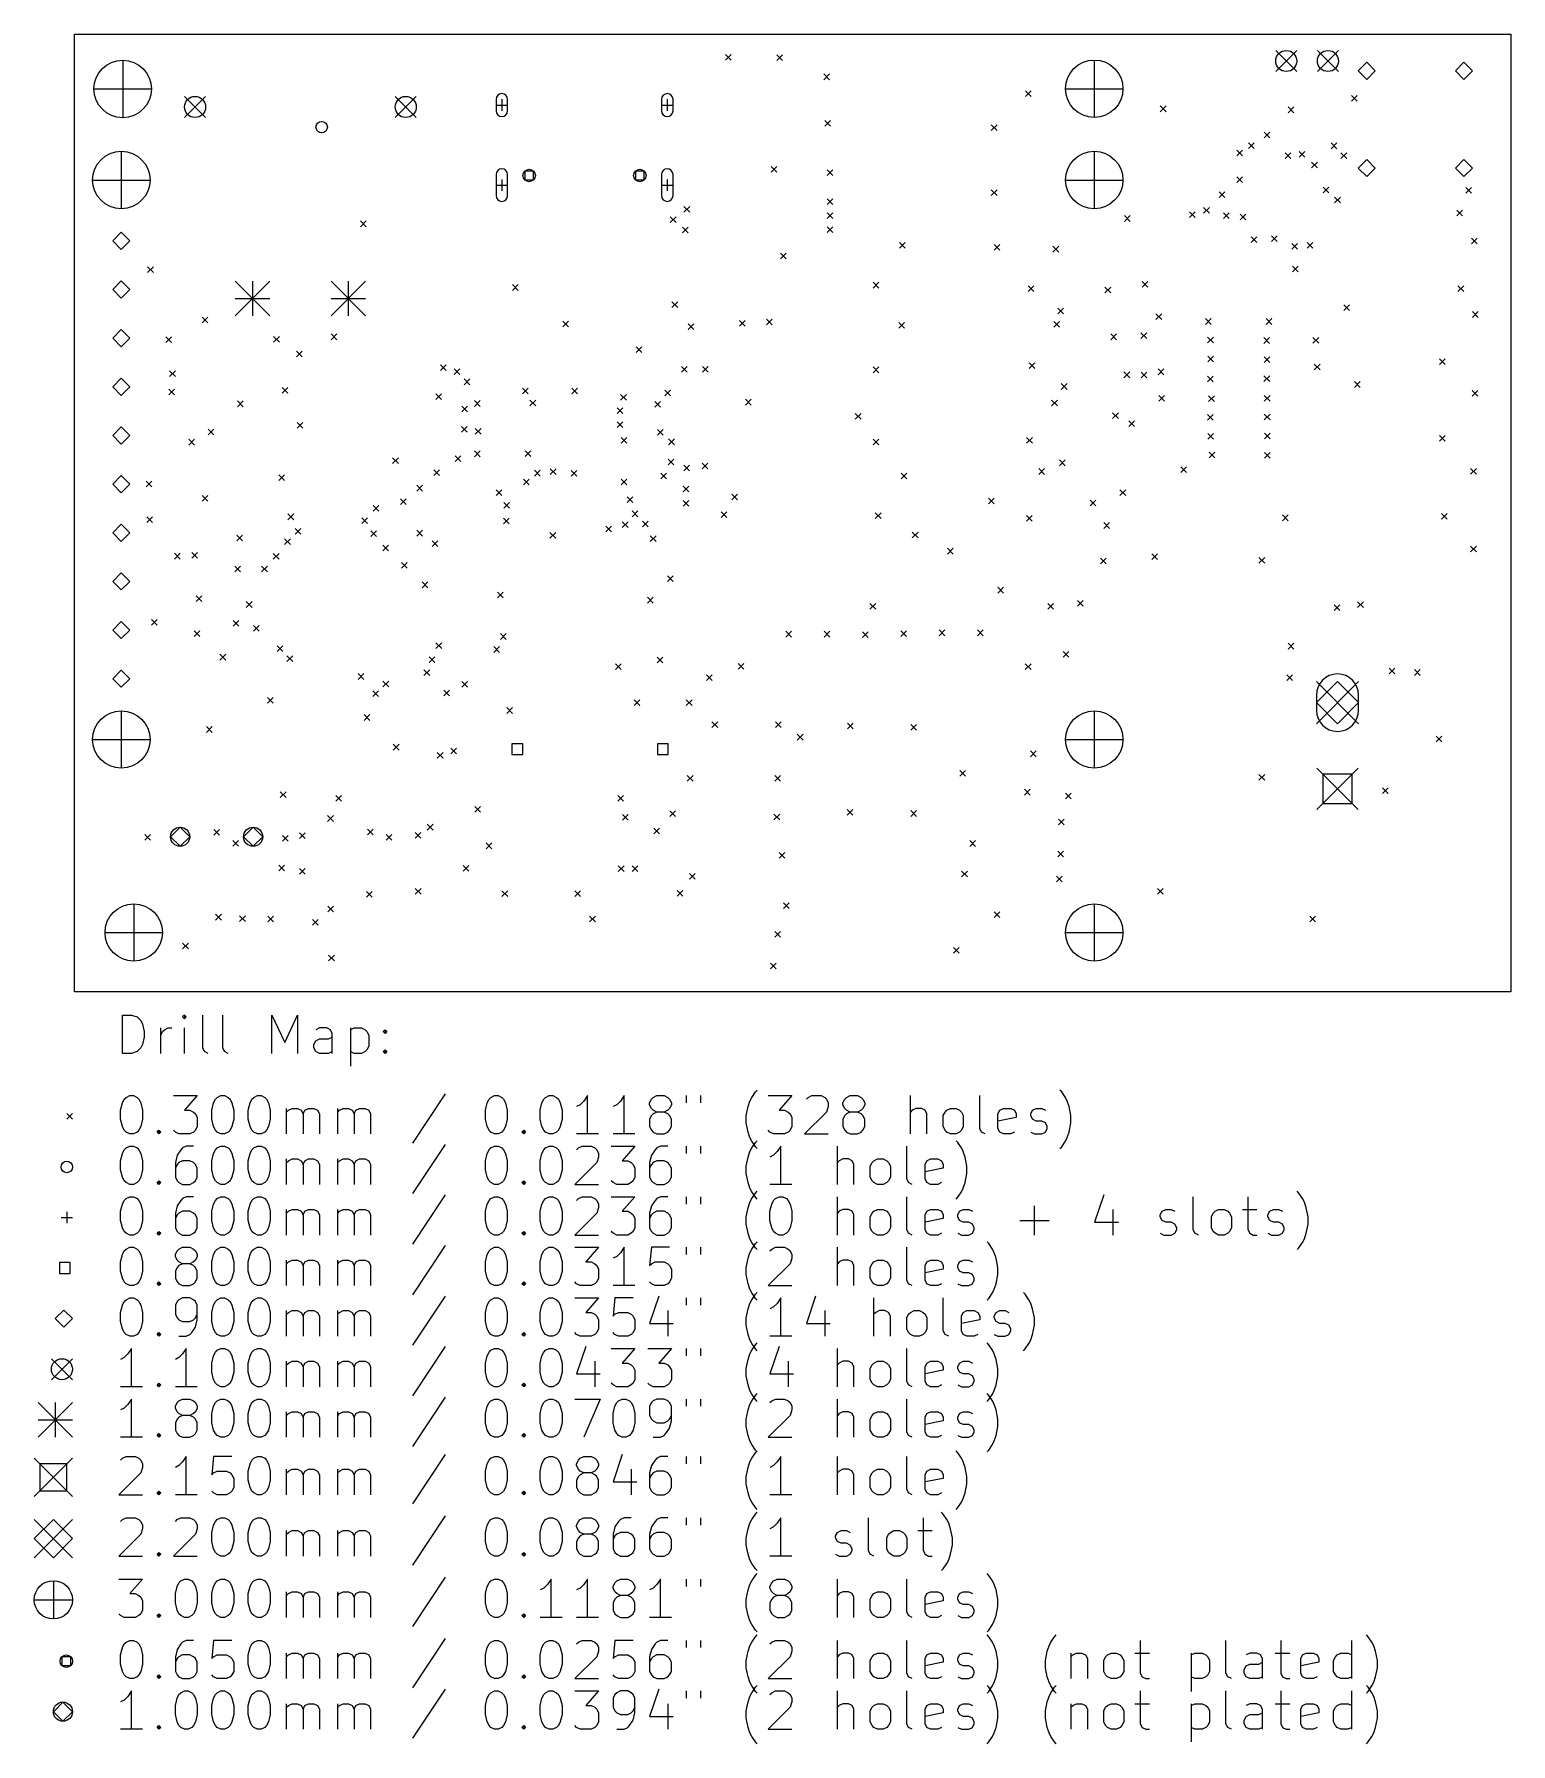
# Model space of a CAD drawing. Extents: x 97.9 to 175, y -164.3 to -75.
import ezdxf

# ---------------------------------------------------------------- set-up
doc = ezdxf.new("R2010")
doc.units = 0
doc.layers.add('BLACK', color=7, linetype='CONTINUOUS')

msp = doc.modelspace()

# ---------------------------------------------------------------- linework, layer by layer
at = {"layer": 'BLACK', "linetype": 'CONTINUOUS'}
for p, q in [((100, -75), (175, -75)), ((100, -125), (100, -75)), ((162.725, -75.85), (163.825, -76.95)), ((163.825, -75.85), (162.725, -76.95)), ((164.9, -75.85), (166, -76.95)), ((166, -75.85), (164.9, -76.95)), ((175, -75), (175, -125)), ((102.52, -76.3582), (102.52, -79.3582)), ((134, -76.0525), (134.3, -76.3525)), ((134.3, -76.0525), (134, -76.3525)), ((136.675, -76.0775), (136.975, -76.3775)), ((136.975, -76.0775), (136.675, -76.3775)), ((153.25, -76.35), (153.25, -79.35)), ((167.475, -76.4575), (167.025, -76.9075)), ((167.925, -76.9075), (167.475, -76.4575)), ((172.555, -76.4575), (172.105, -76.9075)), ((173.005, -76.9075), (172.555, -76.4575)), ((139.125, -77.075), (139.425, -77.375)), ((139.425, -77.075), (139.125, -77.375)), ((167.025, -76.9075), (167.475, -77.3575)), ((167.475, -77.3575), (167.925, -76.9075)), ((172.105, -76.9075), (172.555, -77.3575)), ((172.555, -77.3575), (173.005, -76.9075)), ((101.02, -77.8582), (104.02, -77.8582)), ((105.75, -78.25), (106.85, -79.35)), ((106.85, -78.25), (105.75, -79.35)), ((116.75, -78.25), (117.85, -79.35)), ((117.85, -78.25), (116.75, -79.35)), ((122.015, -78.4), (122.015, -79)), ((122.315, -78.4), (122.315, -79)), ((122.615, -79), (122.615, -78.4)), ((130.655, -78.4), (130.655, -79)), ((130.955, -78.4), (130.955, -79)), ((131.255, -79), (131.255, -78.4)), ((149.656, -77.95), (149.957, -78.25)), ((149.957, -77.95), (149.656, -78.25)), ((151.75, -77.85), (154.75, -77.85)), ((166.675, -78.2), (166.975, -78.5)), ((166.975, -78.2), (166.675, -78.5)), ((122.015, -78.7), (122.615, -78.7)), ((130.655, -78.7), (131.255, -78.7)), ((156.697, -78.7473), (156.997, -79.0473)), ((156.997, -78.7473), (156.697, -79.0473)), ((163.375, -78.8), (163.675, -79.1)), ((163.675, -78.8), (163.375, -79.1)), ((139.18, -79.5), (139.48, -79.8)), ((139.48, -79.5), (139.18, -79.8)), ((147.875, -79.725), (148.175, -80.025)), ((148.175, -79.725), (147.875, -80.025)), ((162.12, -80.1195), (162.42, -80.4195)), ((162.42, -80.1195), (162.12, -80.4195)), ((102.45, -81.1132), (102.45, -84.1132)), ((153.25, -81.1132), (153.25, -84.1132)), ((160.689, -81.059), (160.989, -81.359)), ((160.989, -81.059), (160.689, -81.359)), ((161.3, -80.6657), (161.6, -80.9657)), ((161.6, -80.6657), (161.3, -80.9657)), ((163.22, -81.1952), (163.52, -81.4952)), ((163.52, -81.1952), (163.22, -81.4952)), ((163.946, -81.1195), (164.246, -81.4195)), ((164.246, -81.1195), (163.946, -81.4195)), ((165.619, -80.679), (165.919, -80.979)), ((165.919, -80.679), (165.619, -80.979)), ((166.132, -81.1927), (166.432, -81.4927)), ((166.432, -81.1927), (166.132, -81.4927)), ((136.375, -81.9), (136.675, -82.2)), ((136.675, -81.9), (136.375, -82.2)), ((139.303, -82.075), (139.603, -82.375)), ((139.603, -82.075), (139.303, -82.375)), ((164.6, -81.6781), (164.9, -81.9781)), ((164.9, -81.6781), (164.6, -81.9781)), ((167.475, -81.5375), (167.025, -81.9875)), ((167.025, -81.9875), (167.475, -82.4375)), ((167.925, -81.9875), (167.475, -81.5375)), ((167.475, -82.4375), (167.925, -81.9875)), ((172.555, -81.5375), (172.105, -81.9875)), ((172.105, -81.9875), (172.555, -82.4375)), ((173.005, -81.9875), (172.555, -81.5375)), ((172.555, -82.4375), (173.005, -81.9875)), ((100.95, -82.6132), (103.95, -82.6132)), ((122.015, -82.33), (122.015, -83.43)), ((122.015, -82.88), (122.615, -82.88)), ((122.315, -82.58), (122.315, -83.18)), ((122.615, -83.43), (122.615, -82.33)), ((123.975, -82.1502), (123.515, -82.1502)), ((123.515, -82.1502), (123.515, -82.6098)), ((123.515, -82.6098), (123.975, -82.6098)), ((123.975, -82.6098), (123.975, -82.1502)), ((129.755, -82.1502), (129.295, -82.1502)), ((129.295, -82.1502), (129.295, -82.6098)), ((129.295, -82.6098), (129.755, -82.6098)), ((129.755, -82.6098), (129.755, -82.1502)), ((130.655, -82.33), (130.655, -83.43)), ((130.655, -82.88), (131.255, -82.88)), ((130.955, -82.58), (130.955, -83.18)), ((131.255, -83.43), (131.255, -82.33)), ((151.75, -82.6132), (154.75, -82.6132)), ((160.689, -82.4452), (160.989, -82.7452)), ((160.989, -82.4452), (160.689, -82.7452)), ((165.194, -82.9805), (165.494, -83.2805)), ((165.494, -82.9805), (165.194, -83.2805)), ((172.65, -83), (172.95, -83.3)), ((172.95, -83), (172.65, -83.3)), ((139.3, -83.591), (139.6, -83.891)), ((139.6, -83.591), (139.3, -83.891)), ((147.875, -83.125), (148.175, -83.425)), ((148.175, -83.125), (147.875, -83.425)), ((159.774, -83.2244), (160.074, -83.5244)), ((160.074, -83.2244), (159.774, -83.5244)), ((165.8, -83.5), (166.1, -83.8)), ((166.1, -83.5), (165.8, -83.8)), ((114.93, -84.75), (115.23, -85.05)), ((115.23, -84.75), (114.93, -85.05)), ((131.113, -84.5395), (131.413, -84.8395)), ((131.413, -84.5395), (131.113, -84.8395)), ((131.825, -84), (132.125, -84.3)), ((132.125, -84), (131.825, -84.3)), ((139.3, -84.3205), (139.6, -84.6205)), ((139.6, -84.3205), (139.3, -84.6205)), ((154.822, -84.4723), (155.122, -84.7723)), ((155.122, -84.4723), (154.822, -84.7723)), ((158.225, -84.275), (158.525, -84.575)), ((158.525, -84.275), (158.225, -84.575)), ((158.96, -84.04), (159.26, -84.34)), ((159.26, -84.04), (158.96, -84.34)), ((160, -84.325), (160.3, -84.625)), ((160.3, -84.325), (160, -84.625)), ((160.87, -84.39), (161.17, -84.69)), ((161.17, -84.39), (160.87, -84.69)), ((172.173, -84.1917), (172.473, -84.4917)), ((172.473, -84.1917), (172.173, -84.4917)), ((102.45, -85.3382), (102, -85.7882)), ((102.9, -85.7882), (102.45, -85.3382)), ((131.75, -85.069), (132.05, -85.369)), ((132.05, -85.069), (131.75, -85.369)), ((139.3, -85.05), (139.6, -85.35)), ((139.6, -85.05), (139.3, -85.35)), ((161.44, -85.58), (161.74, -85.88)), ((161.74, -85.58), (161.44, -85.88)), ((162.501, -85.5306), (162.801, -85.8306)), ((162.801, -85.5306), (162.501, -85.8306)), ((172.95, -85.65), (173.25, -85.95)), ((173.25, -85.65), (172.95, -85.95)), ((102, -85.7882), (102.45, -86.2382)), ((102.45, -86.2382), (102.9, -85.7882)), ((136.869, -86.425), (137.169, -86.725)), ((137.169, -86.425), (136.869, -86.725)), ((143.075, -85.875), (143.375, -86.175)), ((143.375, -85.875), (143.075, -86.175)), ((148.025, -85.975), (148.325, -86.275)), ((148.325, -85.975), (148.025, -86.275)), ((151.092, -86.075), (151.392, -86.375)), ((151.392, -86.075), (151.092, -86.375)), ((163.559, -85.9321), (163.859, -86.2321)), ((163.859, -85.9321), (163.559, -86.2321)), ((164.36, -85.88), (164.66, -86.18)), ((164.66, -85.88), (164.36, -86.18)), ((103.825, -87.15), (104.125, -87.45)), ((104.125, -87.15), (103.825, -87.45)), ((163.6, -87.1105), (163.9, -87.4105)), ((163.9, -87.1105), (163.6, -87.4105)), ((102.45, -87.8782), (102, -88.3282)), ((102, -88.3282), (102.45, -88.7782)), ((102.9, -88.3282), (102.45, -87.8782)), ((102.45, -88.7782), (102.9, -88.3282)), ((108.4, -87.9), (110.2, -89.7)), ((110.2, -87.9), (108.4, -89.7)), ((109.3, -87.9), (109.3, -89.7)), ((113.4, -87.9), (115.2, -89.7)), ((115.2, -87.9), (113.4, -89.7)), ((114.3, -87.9), (114.3, -89.7)), ((122.875, -88.075), (123.175, -88.375)), ((123.175, -88.075), (122.875, -88.375)), ((141.707, -87.9535), (142.007, -88.2535)), ((142.007, -87.9535), (141.707, -88.2535)), ((149.8, -88.13), (150.1, -88.43)), ((150.1, -88.13), (149.8, -88.43)), ((153.808, -88.2005), (154.108, -88.5005)), ((154.108, -88.2005), (153.808, -88.5005)), ((155.75, -87.91), (156.05, -88.21)), ((156.05, -87.91), (155.75, -88.21)), ((172.241, -88.1316), (172.541, -88.4316)), ((172.541, -88.1316), (172.241, -88.4316)), ((108.4, -88.8), (110.2, -88.8)), ((113.4, -88.8), (115.2, -88.8)), ((131.2, -88.975), (131.5, -89.275)), ((131.5, -88.975), (131.2, -89.275)), ((166.275, -89.125), (166.575, -89.425)), ((166.575, -89.125), (166.275, -89.425)), ((106.675, -89.775), (106.975, -90.075)), ((106.975, -89.775), (106.675, -90.075)), ((125.494, -89.975), (125.794, -90.275)), ((125.794, -89.975), (125.494, -90.275)), ((132.05, -90.125), (132.35, -90.425)), ((132.35, -90.125), (132.05, -90.425)), ((134.73, -89.9485), (135.03, -90.2485)), ((135.03, -89.9485), (134.73, -90.2485)), ((136.14, -89.88), (136.44, -90.18)), ((136.44, -89.88), (136.14, -90.18)), ((143.04, -90.05), (143.34, -90.35)), ((143.34, -90.05), (143.04, -90.35)), ((151.14, -90), (151.44, -90.3)), ((151.44, -90), (151.14, -90.3)), ((151.35, -89.3002), (151.65, -89.6002)), ((151.65, -89.3002), (151.35, -89.6002)), ((156.47, -89.6), (156.77, -89.9)), ((156.77, -89.6), (156.47, -89.9)), ((159.05, -89.85), (159.35, -90.15)), ((159.35, -89.85), (159.05, -90.15)), ((162.225, -89.85), (162.525, -90.15)), ((162.525, -89.85), (162.225, -90.15)), ((173, -89.4845), (173.3, -89.7845)), ((173.3, -89.4845), (173, -89.7845)), ((102.45, -90.4182), (102, -90.8682)), ((102, -90.8682), (102.45, -91.3182)), ((102.9, -90.8682), (102.45, -90.4182)), ((102.45, -91.3182), (102.9, -90.8682)), ((104.775, -90.8), (105.075, -91.1)), ((105.075, -90.8), (104.775, -91.1)), ((110.4, -90.775), (110.7, -91.075)), ((110.7, -90.775), (110.4, -91.075)), ((113.4, -90.65), (113.7, -90.95)), ((113.7, -90.65), (113.4, -90.95)), ((154.116, -90.6485), (154.416, -90.9485)), ((154.416, -90.6485), (154.116, -90.9485)), ((155.69, -90.59), (155.99, -90.89)), ((155.99, -90.59), (155.69, -90.89)), ((159.17, -90.82), (159.47, -91.12)), ((159.47, -90.82), (159.17, -91.12)), ((162.1, -90.84), (162.4, -91.14)), ((162.4, -90.84), (162.1, -91.14)), ((164.67, -90.83), (164.97, -91.13)), ((164.97, -90.83), (164.67, -91.13)), ((111.6, -91.55), (111.9, -91.85)), ((111.9, -91.55), (111.6, -91.85)), ((129.325, -91.325), (129.625, -91.625)), ((129.625, -91.325), (129.325, -91.625)), ((159.18, -91.81), (159.48, -92.11)), ((159.48, -91.81), (159.18, -92.11)), ((162.12, -91.84), (162.42, -92.14)), ((162.42, -91.84), (162.12, -92.14)), ((104.97, -92.58), (105.27, -92.88)), ((105.27, -92.58), (104.97, -92.88)), ((119.117, -92.2666), (119.417, -92.5666)), ((119.417, -92.2666), (119.117, -92.5666)), ((119.821, -92.4713), (120.121, -92.7713)), ((120.121, -92.4713), (119.821, -92.7713)), ((131.7, -92.35), (132, -92.65)), ((132, -92.35), (131.7, -92.65)), ((132.79, -92.35), (133.09, -92.65)), ((133.09, -92.35), (132.79, -92.65)), ((141.7, -92.375), (142, -92.675)), ((142, -92.375), (141.7, -92.675)), ((149.85, -92.15), (150.15, -92.45)), ((150.15, -92.15), (149.85, -92.45)), ((154.8, -92.6335), (155.1, -92.9335)), ((155.1, -92.6335), (154.8, -92.9335)), ((155.704, -92.6478), (156.004, -92.9478)), ((156.004, -92.6478), (155.704, -92.9478)), ((156.589, -92.4792), (156.889, -92.7792)), ((156.889, -92.4792), (156.589, -92.7792)), ((164.74, -92.23), (165.04, -92.53)), ((165.04, -92.23), (164.74, -92.53)), ((171.274, -91.95), (171.575, -92.25)), ((171.575, -91.95), (171.274, -92.25)), ((102.45, -92.9582), (102, -93.4082)), ((102, -93.4082), (102.45, -93.8582)), ((102.9, -93.4082), (102.45, -92.9582)), ((102.45, -93.8582), (102.9, -93.4082)), ((104.925, -93.53), (105.225, -93.83)), ((105.225, -93.53), (104.925, -93.83)), ((110.85, -93.45), (111.15, -93.75)), ((111.15, -93.45), (110.85, -93.75)), ((120.35, -93), (120.65, -93.3)), ((120.65, -93), (120.35, -93.3)), ((123.4, -93.48), (123.7, -93.78)), ((123.7, -93.48), (123.4, -93.78)), ((125.975, -93.475), (126.275, -93.775)), ((126.275, -93.475), (125.975, -93.775)), ((130.83, -93.5865), (131.13, -93.8865)), ((131.13, -93.5865), (130.83, -93.8865)), ((151.527, -93.2446), (151.827, -93.5446)), ((151.827, -93.2446), (151.527, -93.5446)), ((159.16, -92.85), (159.46, -93.15)), ((159.46, -92.85), (159.16, -93.15)), ((162.11, -92.84), (162.41, -93.14)), ((162.41, -92.84), (162.11, -93.14)), ((166.83, -93.14), (167.13, -93.44)), ((167.13, -93.14), (166.83, -93.44)), ((172.975, -93.6), (173.275, -93.9)), ((173.275, -93.6), (172.975, -93.9)), ((108.51, -94.15), (108.81, -94.45)), ((108.81, -94.15), (108.51, -94.45)), ((118.864, -93.7733), (119.164, -94.0733)), ((119.164, -93.7733), (118.864, -94.0733)), ((120.221, -94.4205), (120.521, -94.7205)), ((120.521, -94.4205), (120.221, -94.7205)), ((120.89, -94.1305), (121.19, -94.4305)), ((121.19, -94.1305), (120.89, -94.4305)), ((123.786, -94.0987), (124.086, -94.3987)), ((124.086, -94.0987), (123.786, -94.3987)), ((128.332, -94.5081), (128.631, -94.8081)), ((128.631, -94.5081), (128.332, -94.8081)), ((128.521, -93.8068), (128.821, -94.1068)), ((128.821, -93.8068), (128.521, -94.1068)), ((130.31, -94.17), (130.61, -94.47)), ((130.61, -94.17), (130.31, -94.47)), ((135.04, -94.06), (135.34, -94.36)), ((135.34, -94.06), (135.04, -94.36)), ((151.025, -94.1), (151.325, -94.4)), ((151.325, -94.1), (151.025, -94.4)), ((156.62, -93.86), (156.92, -94.16)), ((156.92, -93.86), (156.62, -94.16)), ((159.22, -93.88), (159.52, -94.18)), ((159.52, -93.88), (159.22, -94.18)), ((162.13, -93.86), (162.43, -94.16)), ((162.43, -93.86), (162.13, -94.16)), ((102.45, -95.4982), (102, -95.9482)), ((102.9, -95.9482), (102.45, -95.4982)), ((111.625, -95.275), (111.925, -95.575)), ((111.925, -95.275), (111.625, -95.575)), ((120.209, -95.4795), (120.509, -95.7795)), ((120.509, -95.4795), (120.209, -95.7795)), ((128.332, -95.2346), (128.631, -95.5346)), ((128.631, -95.2346), (128.332, -95.5346)), ((140.775, -94.8), (141.075, -95.1)), ((141.075, -94.8), (140.775, -95.1)), ((154.208, -94.7699), (154.508, -95.0699)), ((154.508, -94.7699), (154.208, -95.0699)), ((155.05, -95.19), (155.35, -95.49)), ((155.35, -95.19), (155.05, -95.49)), ((159.16, -94.85), (159.46, -95.15)), ((159.46, -94.85), (159.16, -95.15)), ((162.13, -94.84), (162.43, -95.14)), ((162.43, -94.84), (162.13, -95.14)), ((102, -95.9482), (102.45, -96.3982)), ((102.45, -96.3982), (102.9, -95.9482)), ((105.975, -96.15), (106.275, -96.45)), ((106.275, -96.15), (105.975, -96.45)), ((106.987, -95.6125), (107.287, -95.9125)), ((107.287, -95.6125), (106.987, -95.9125)), ((120.93, -95.5895), (121.23, -95.8895)), ((121.23, -95.5895), (120.93, -95.8895)), ((128.55, -96.05), (128.85, -96.35)), ((128.85, -96.05), (128.55, -96.35)), ((130.446, -95.6365), (130.746, -95.9365)), ((130.746, -95.6365), (130.446, -95.9365)), ((131.025, -96.1335), (131.325, -96.4335)), ((131.325, -96.1335), (131.025, -96.4335)), ((141.7, -96.145), (142, -96.445)), ((142, -96.145), (141.7, -96.445)), ((149.717, -96.0482), (150.017, -96.3482)), ((150.017, -96.0482), (149.717, -96.3482)), ((159.18, -95.84), (159.48, -96.14)), ((159.48, -95.84), (159.18, -96.14)), ((162.14, -95.83), (162.44, -96.13)), ((162.44, -95.83), (162.14, -96.13)), ((171.275, -95.95), (171.575, -96.25)), ((171.575, -95.95), (171.275, -96.25)), ((116.615, -97.1206), (116.915, -97.4206)), ((116.915, -97.1206), (116.615, -97.4206)), ((119.88, -97.01), (120.18, -97.31)), ((120.18, -97.01), (119.88, -97.31)), ((120.883, -96.7571), (121.183, -97.0571)), ((121.183, -96.7571), (120.883, -97.0571)), ((123.536, -96.7465), (123.836, -97.0465)), ((123.836, -96.7465), (123.536, -97.0465)), ((131, -97.1865), (131.3, -97.4865)), ((131.3, -97.1865), (131, -97.4865)), ((151.432, -97.2295), (151.732, -97.5295)), ((151.732, -97.2295), (151.432, -97.5295)), ((159.25, -96.825), (159.55, -97.125)), ((159.55, -96.825), (159.25, -97.125)), ((162.14, -96.84), (162.44, -97.14)), ((162.44, -96.84), (162.14, -97.14)), ((102.45, -98.0382), (102, -98.4882)), ((102.9, -98.4882), (102.45, -98.0382)), ((110.675, -98), (110.975, -98.3)), ((110.975, -98), (110.675, -98.3)), ((118.76, -97.74), (119.06, -98.04)), ((119.06, -97.74), (118.76, -98.04)), ((124.016, -97.7679), (124.316, -98.0679)), ((124.316, -97.7679), (124.016, -98.0679)), ((124.846, -97.6895), (125.146, -97.9895)), ((125.146, -97.6895), (124.846, -97.9895)), ((125.929, -97.775), (126.229, -98.075)), ((126.229, -97.775), (125.929, -98.075)), ((130.624, -97.9124), (130.923, -98.2124)), ((130.923, -97.9124), (130.624, -98.2124)), ((131.82, -97.5), (132.12, -97.8)), ((132.12, -97.5), (131.82, -97.8)), ((132.78, -97.4), (133.08, -97.7)), ((133.08, -97.4), (132.78, -97.7)), ((143.17, -97.92), (143.47, -98.22)), ((143.47, -97.92), (143.17, -98.22)), ((150.35, -97.6795), (150.65, -97.9795)), ((150.65, -97.6795), (150.35, -97.9795)), ((157.77, -97.59), (158.07, -97.89)), ((158.07, -97.59), (157.77, -97.89)), ((172.9, -97.675), (173.2, -97.975)), ((173.2, -97.675), (172.9, -97.975)), ((102, -98.4882), (102.45, -98.9382)), ((102.45, -98.9382), (102.9, -98.4882)), ((103.75, -98.33), (104.05, -98.63)), ((104.05, -98.33), (103.75, -98.63)), ((117.875, -98.55), (118.175, -98.85)), ((118.175, -98.55), (117.875, -98.85)), ((122.013, -98.7863), (122.313, -99.0863)), ((122.313, -98.7863), (122.013, -99.0863)), ((123.45, -98.228), (123.75, -98.528)), ((123.75, -98.228), (123.45, -98.528)), ((128.543, -98.228), (128.843, -98.528)), ((128.843, -98.228), (128.543, -98.528)), ((131.78, -98.59), (132.08, -98.89)), ((132.08, -98.59), (131.78, -98.89)), ((134.32, -99.01), (134.62, -99.31)), ((134.62, -99.01), (134.32, -99.31)), ((154.591, -98.7834), (154.891, -99.0834)), ((154.891, -98.7834), (154.591, -99.0834)), ((106.675, -99.0799), (106.975, -99.3799)), ((106.975, -99.0799), (106.675, -99.3799)), ((115.6, -99.6), (115.9, -99.9)), ((115.9, -99.6), (115.6, -99.9)), ((117.025, -99.25), (117.325, -99.55)), ((117.325, -99.25), (117.025, -99.55)), ((122.423, -99.4471), (122.723, -99.7471)), ((122.723, -99.4471), (122.423, -99.7471)), ((128.861, -99.15), (129.161, -99.45)), ((129.161, -99.15), (128.861, -99.45)), ((129.12, -99.89), (129.42, -100.19)), ((129.42, -99.89), (129.12, -100.19)), ((131.787, -99.3419), (132.087, -99.6419)), ((132.087, -99.3419), (131.787, -99.6419)), ((133.77, -99.93), (134.07, -100.23)), ((134.07, -99.93), (133.77, -100.23)), ((147.725, -99.2265), (148.025, -99.5265)), ((148.025, -99.2265), (147.725, -99.5265)), ((153.03, -99.3305), (153.33, -99.6305)), ((153.33, -99.3305), (153.03, -99.6305)), ((102.45, -100.578), (102, -101.028)), ((102.9, -101.028), (102.45, -100.578)), ((103.775, -100.2), (104.075, -100.5)), ((104.075, -100.2), (103.775, -100.5)), ((111.15, -100.05), (111.45, -100.35)), ((111.45, -100.05), (111.15, -100.35)), ((111.525, -100.8), (111.825, -101.1)), ((111.825, -100.8), (111.525, -101.1)), ((115, -100.25), (115.3, -100.55)), ((115.3, -100.25), (115, -100.55)), ((122.398, -100.268), (122.698, -100.568)), ((122.698, -100.268), (122.398, -100.568)), ((127.75, -100.686), (128.05, -100.986)), ((128.05, -100.686), (127.75, -100.986)), ((128.606, -100.463), (128.906, -100.763)), ((128.906, -100.463), (128.606, -100.763)), ((129.659, -100.416), (129.959, -100.716)), ((129.959, -100.416), (129.659, -100.716)), ((141.816, -99.9854), (142.116, -100.285)), ((142.116, -99.9854), (141.816, -100.285)), ((149.71, -100.127), (150.01, -100.427)), ((150.01, -100.127), (149.71, -100.427)), ((153.75, -100.5), (154.05, -100.8)), ((154.05, -100.5), (153.75, -100.8)), ((163.075, -100.1), (163.375, -100.4)), ((163.375, -100.1), (163.075, -100.4)), ((171.375, -100.025), (171.675, -100.325)), ((171.675, -100.025), (171.375, -100.325)), ((102, -101.028), (102.45, -101.478)), ((102.45, -101.478), (102.9, -101.028)), ((108.475, -101.15), (108.775, -101.45)), ((108.775, -101.15), (108.475, -101.45)), ((110.975, -101.35), (111.275, -101.65)), ((111.275, -101.35), (110.975, -101.65)), ((115.478, -100.927), (115.778, -101.227)), ((115.778, -100.927), (115.478, -101.227)), ((116.1, -101.675), (116.4, -101.975)), ((116.4, -101.675), (116.1, -101.975)), ((117.875, -100.9), (118.175, -101.2)), ((118.175, -100.9), (117.875, -101.2)), ((118.675, -101.45), (118.975, -101.75)), ((118.975, -101.45), (118.675, -101.75)), ((124.829, -101.01), (125.129, -101.31)), ((125.129, -101.01), (124.829, -101.31)), ((130.07, -101.19), (130.37, -101.49)), ((130.37, -101.19), (130.07, -101.49)), ((143.75, -101), (144.05, -101.3)), ((144.05, -101), (143.75, -101.3)), ((172.9, -101.725), (173.2, -102.025)), ((173.2, -101.725), (172.9, -102.025)), ((105.225, -102.1), (105.525, -102.4)), ((105.525, -102.1), (105.225, -102.4)), ((106.124, -102.054), (106.424, -102.354)), ((106.424, -102.054), (106.124, -102.354)), ((110.384, -102.114), (110.684, -102.414)), ((110.684, -102.114), (110.384, -102.414)), ((117.075, -102.575), (117.375, -102.875)), ((117.375, -102.575), (117.075, -102.875)), ((145.59, -101.84), (145.89, -102.14)), ((145.89, -101.84), (145.59, -102.14)), ((153.576, -102.35), (153.875, -102.65)), ((153.875, -102.35), (153.576, -102.65)), ((156.255, -102.125), (156.555, -102.425)), ((156.555, -102.125), (156.255, -102.425)), ((161.85, -102.325), (162.15, -102.624)), ((162.15, -102.325), (161.85, -102.624)), ((102.45, -103.118), (102, -103.568)), ((102.9, -103.568), (102.45, -103.118)), ((108.375, -102.775), (108.675, -103.075)), ((108.675, -102.775), (108.375, -103.075)), ((109.775, -102.766), (110.075, -103.066)), ((110.075, -102.766), (109.775, -103.066)), ((130.964, -103.281), (131.264, -103.581)), ((131.264, -103.281), (130.964, -103.581)), ((102, -103.568), (102.45, -104.018)), ((102.45, -104.018), (102.9, -103.568)), ((106.35, -104.325), (106.65, -104.625)), ((106.65, -104.325), (106.35, -104.625)), ((118.15, -103.6), (118.45, -103.9)), ((118.45, -103.6), (118.15, -103.9)), ((122.083, -104.133), (122.383, -104.433)), ((122.383, -104.133), (122.083, -104.433)), ((129.925, -104.4), (130.225, -104.7)), ((130.225, -104.4), (129.925, -104.7)), ((148.21, -103.876), (148.51, -104.176)), ((148.51, -103.876), (148.21, -104.176)), ((108.975, -104.625), (109.275, -104.925)), ((109.275, -104.625), (108.975, -104.925)), ((141.54, -104.72), (141.84, -105.02)), ((141.84, -104.72), (141.54, -105.02)), ((150.825, -104.724), (151.125, -105.023)), ((151.125, -104.724), (150.825, -105.023)), ((152.37, -104.57), (152.67, -104.87)), ((152.67, -104.57), (152.37, -104.87)), ((165.77, -104.79), (166.07, -105.09)), ((166.07, -104.79), (165.77, -105.09)), ((167, -104.64), (167.3, -104.94)), ((167.3, -104.64), (167, -104.94)), ((102.45, -105.658), (102, -106.108)), ((102, -106.108), (102.45, -106.558)), ((102.9, -106.108), (102.45, -105.658)), ((102.45, -106.558), (102.9, -106.108)), ((104.025, -105.55), (104.325, -105.85)), ((104.325, -105.55), (104.025, -105.85)), ((106.25, -106.15), (106.55, -106.45)), ((106.55, -106.15), (106.25, -106.45)), ((108.287, -105.612), (108.587, -105.912)), ((108.587, -105.612), (108.287, -105.912)), ((109.35, -105.875), (109.65, -106.175)), ((109.65, -105.875), (109.35, -106.175)), ((137.15, -106.175), (137.45, -106.475)), ((137.45, -106.175), (137.15, -106.475)), ((139.15, -106.175), (139.45, -106.475)), ((139.45, -106.175), (139.15, -106.475)), ((141.15, -106.2), (141.45, -106.5)), ((141.45, -106.2), (141.15, -106.5)), ((143.15, -106.15), (143.45, -106.45)), ((143.45, -106.15), (143.15, -106.45)), ((145.15, -106.103), (145.45, -106.403)), ((145.45, -106.103), (145.15, -106.403)), ((147.15, -106.103), (147.45, -106.403)), ((147.45, -106.103), (147.15, -106.403)), ((110.584, -106.926), (110.884, -107.226)), ((110.884, -106.926), (110.584, -107.226)), ((118.878, -106.778), (119.178, -107.078)), ((119.178, -106.778), (118.878, -107.078)), ((121.901, -106.975), (122.201, -107.275)), ((122.201, -106.975), (121.901, -107.275)), ((122.247, -106.297), (122.547, -106.597)), ((122.547, -106.297), (122.247, -106.597)), ((163.375, -106.8), (163.675, -107.1)), ((163.675, -106.8), (163.375, -107.1)), ((107.6, -107.375), (107.9, -107.675)), ((107.9, -107.375), (107.6, -107.675)), ((111.098, -107.453), (111.398, -107.753)), ((111.398, -107.453), (111.098, -107.753)), ((118.515, -107.511), (118.815, -107.811)), ((118.815, -107.511), (118.515, -107.811)), ((128.25, -107.875), (128.55, -108.175)), ((128.55, -107.875), (128.25, -108.175)), ((130.425, -107.525), (130.725, -107.825)), ((130.725, -107.525), (130.425, -107.825)), ((134.65, -107.85), (134.95, -108.15)), ((134.95, -107.85), (134.65, -108.15)), ((149.65, -107.875), (149.95, -108.175)), ((149.95, -107.875), (149.65, -108.175)), ((151.625, -107.225), (151.925, -107.525)), ((151.925, -107.225), (151.625, -107.525)), ((102.45, -108.198), (102, -108.648)), ((102, -108.648), (102.45, -109.098)), ((102.9, -108.648), (102.45, -108.198)), ((102.45, -109.098), (102.9, -108.648)), ((114.808, -108.383), (115.108, -108.683)), ((115.108, -108.383), (114.808, -108.683)), ((116.109, -108.779), (116.409, -109.079)), ((116.409, -108.779), (116.109, -109.079)), ((118.253, -108.188), (118.553, -108.488)), ((118.553, -108.188), (118.253, -108.488)), ((120.223, -108.798), (120.523, -109.098)), ((120.523, -108.798), (120.223, -109.098)), ((133, -108.45), (133.3, -108.75)), ((133.3, -108.45), (133, -108.75)), ((163.3, -108.45), (163.6, -108.75)), ((163.6, -108.45), (163.3, -108.75)), ((164.85, -108.8), (167.05, -111)), ((167.05, -108.8), (164.85, -111)), ((165.95, -108.8), (164.85, -109.9)), ((167.05, -109.9), (165.95, -108.8)), ((168.64, -108.1), (168.94, -108.4)), ((168.94, -108.1), (168.64, -108.4)), ((169.975, -108.175), (170.275, -108.475)), ((170.275, -108.175), (169.975, -108.475)), ((110.082, -109.628), (110.382, -109.928)), ((110.382, -109.628), (110.082, -109.928)), ((115.575, -109.275), (115.875, -109.575)), ((115.875, -109.275), (115.575, -109.575)), ((119.292, -109.242), (119.592, -109.542)), ((119.592, -109.242), (119.292, -109.542)), ((129.225, -109.75), (129.525, -110.05)), ((129.525, -109.75), (129.225, -110.05)), ((131.95, -109.75), (132.25, -110.05)), ((132.25, -109.75), (131.95, -110.05)), ((164.85, -109.5), (164.85, -110.3)), ((167.05, -110.3), (167.05, -109.5)), ((102.45, -110.323), (102.45, -113.323)), ((115.125, -110.525), (115.425, -110.825)), ((115.425, -110.525), (115.125, -110.825)), ((122.58, -110.16), (122.88, -110.46)), ((122.88, -110.16), (122.58, -110.46)), ((153.25, -110.323), (153.25, -113.323)), ((164.85, -109.9), (165.95, -111)), ((165.95, -111), (167.05, -109.9)), ((106.9, -111.15), (107.2, -111.45)), ((107.2, -111.15), (106.9, -111.45)), ((133.29, -110.9), (133.59, -111.2)), ((133.59, -110.9), (133.29, -111.2)), ((136.6, -110.9), (136.9, -111.2)), ((136.9, -110.9), (136.6, -111.2)), ((137.745, -111.55), (138.045, -111.85)), ((138.045, -111.55), (137.745, -111.85)), ((140.37, -110.975), (140.67, -111.275)), ((140.67, -110.975), (140.37, -111.275)), ((143.675, -111.035), (143.975, -111.335)), ((143.975, -111.035), (143.675, -111.335)), ((100.95, -111.823), (103.95, -111.823)), ((116.65, -112.075), (116.95, -112.375)), ((116.95, -112.075), (116.65, -112.375)), ((119.65, -112.275), (119.95, -112.575)), ((119.95, -112.275), (119.65, -112.575)), ((123.408, -112.042), (122.842, -112.042)), ((122.842, -112.042), (122.842, -112.608)), ((123.408, -112.608), (123.408, -112.042)), ((131.008, -112.042), (130.442, -112.042)), ((130.442, -112.042), (130.442, -112.608)), ((131.008, -112.608), (131.008, -112.042)), ((149.925, -112.423), (150.225, -112.723)), ((150.225, -112.423), (149.925, -112.723)), ((151.75, -111.823), (154.75, -111.823)), ((171.1, -111.65), (171.4, -111.95)), ((171.4, -111.65), (171.1, -111.95)), ((118.947, -112.497), (119.247, -112.797)), ((119.247, -112.497), (118.947, -112.797)), ((122.842, -112.608), (123.408, -112.608)), ((130.442, -112.608), (131.008, -112.608)), ((164.875, -113.325), (167.025, -115.475)), ((167.025, -113.325), (164.875, -115.475)), ((132, -113.7), (132.3, -114)), ((132.3, -113.7), (132, -114)), ((136.575, -113.7), (136.875, -114)), ((136.875, -113.7), (136.575, -114)), ((146.225, -113.445), (146.525, -113.745)), ((146.525, -113.445), (146.225, -113.745)), ((161.85, -113.65), (162.15, -113.95)), ((162.15, -113.65), (161.85, -113.95)), ((166.71, -113.64), (165.19, -113.64)), ((165.19, -113.64), (165.19, -115.16)), ((166.71, -115.16), (166.71, -113.64)), ((110.75, -114.55), (111.05, -114.85)), ((111.05, -114.55), (110.75, -114.85)), ((113.651, -114.75), (113.951, -115.05)), ((113.951, -114.75), (113.651, -115.05)), ((128.375, -114.75), (128.675, -115.05)), ((128.675, -114.75), (128.375, -115.05)), ((149.61, -114.423), (149.91, -114.723)), ((149.91, -114.423), (149.61, -114.723)), ((151.75, -114.625), (152.05, -114.925)), ((152.05, -114.625), (151.75, -114.925)), ((168.3, -114.35), (168.6, -114.65)), ((168.6, -114.35), (168.3, -114.65)), ((113.221, -115.796), (113.521, -116.096)), ((113.521, -115.796), (113.221, -116.096)), ((120.9, -115.325), (121.2, -115.625)), ((121.2, -115.325), (120.9, -115.625)), ((128.611, -115.734), (128.911, -116.034)), ((128.911, -115.734), (128.611, -116.034)), ((131.093, -115.548), (131.393, -115.849)), ((131.393, -115.548), (131.093, -115.849)), ((136.525, -115.725), (136.825, -116.025)), ((136.825, -115.725), (136.525, -116.025)), ((140.345, -115.475), (140.645, -115.775)), ((140.645, -115.475), (140.345, -115.775)), ((143.675, -115.535), (143.975, -115.835)), ((143.975, -115.535), (143.675, -115.835)), ((151.375, -115.975), (151.675, -116.275)), ((151.675, -115.975), (151.375, -116.275)), ((165.19, -115.16), (166.71, -115.16)), ((103.675, -116.775), (103.975, -117.075)), ((103.975, -116.775), (103.675, -117.075)), ((105.52, -116.4), (105.02, -116.9)), ((105.02, -116.9), (105.52, -117.4)), ((106.02, -116.9), (105.52, -116.4)), ((105.52, -117.4), (106.02, -116.9)), ((107.275, -116.525), (107.575, -116.825)), ((107.575, -116.525), (107.275, -116.825)), ((109.33, -116.4), (108.83, -116.9)), ((108.83, -116.9), (109.33, -117.4)), ((109.83, -116.9), (109.33, -116.4)), ((109.33, -117.4), (109.83, -116.9)), ((110.866, -116.839), (111.166, -117.139)), ((111.166, -116.839), (110.866, -117.139)), ((111.75, -116.7), (112.05, -117)), ((112.05, -116.7), (111.75, -117)), ((115.3, -116.5), (115.6, -116.8)), ((115.6, -116.5), (115.3, -116.8)), ((116.275, -116.775), (116.575, -117.075)), ((116.575, -116.775), (116.275, -117.075)), ((117.793, -116.678), (118.093, -116.978)), ((118.093, -116.678), (117.793, -116.978)), ((118.425, -116.25), (118.725, -116.55)), ((118.725, -116.25), (118.425, -116.55)), ((130.25, -116.45), (130.55, -116.75)), ((130.55, -116.45), (130.25, -116.75)), ((108.275, -117.1), (108.575, -117.4)), ((108.575, -117.1), (108.275, -117.4)), ((121.5, -117.225), (121.8, -117.525)), ((121.8, -117.225), (121.5, -117.525)), ((136.8, -117.725), (137.1, -118.025)), ((137.1, -117.725), (136.8, -118.025)), ((146.75, -117.102), (147.05, -117.401)), ((147.05, -117.102), (146.75, -117.401)), ((151.35, -117.65), (151.65, -117.95)), ((151.65, -117.65), (151.35, -117.95)), ((110.675, -118.379), (110.975, -118.679)), ((110.975, -118.379), (110.675, -118.679)), ((111.75, -118.557), (112.05, -118.857)), ((112.05, -118.557), (111.75, -118.857)), ((120.3, -118.401), (120.6, -118.701)), ((120.6, -118.401), (120.3, -118.701)), ((128.398, -118.423), (128.698, -118.723)), ((128.698, -118.423), (128.398, -118.723)), ((129.125, -118.423), (129.425, -118.723)), ((129.425, -118.423), (129.125, -118.723)), ((146.325, -118.7), (146.625, -119)), ((146.625, -118.7), (146.325, -119)), ((117.8, -119.6), (118.1, -119.9)), ((118.1, -119.6), (117.8, -119.9)), ((132.11, -118.815), (132.41, -119.115)), ((132.41, -118.815), (132.11, -119.115)), ((151.275, -118.95), (151.575, -119.25)), ((151.575, -118.95), (151.275, -119.25)), ((156.55, -119.6), (156.85, -119.9)), ((156.85, -119.6), (156.55, -119.9)), ((103.1, -120.4), (103.1, -123.4)), ((115.249, -119.751), (115.549, -120.051)), ((115.549, -119.751), (115.249, -120.051)), ((122.325, -119.725), (122.625, -120.025)), ((122.625, -119.725), (122.325, -120.025)), ((126.125, -119.725), (126.425, -120.025)), ((126.425, -119.725), (126.125, -120.025)), ((131.475, -119.7), (131.775, -120)), ((131.775, -119.7), (131.475, -120)), ((137.025, -120.35), (137.325, -120.65)), ((137.325, -120.35), (137.025, -120.65)), ((153.25, -120.4), (153.25, -123.4)), ((107.375, -120.95), (107.675, -121.25)), ((107.675, -120.95), (107.375, -121.25)), ((108.625, -121.025), (108.925, -121.325)), ((108.925, -121.025), (108.625, -121.325)), ((110.1, -121.05), (110.4, -121.35)), ((110.4, -121.05), (110.1, -121.35)), ((112.425, -121.225), (112.725, -121.525)), ((112.725, -121.225), (112.425, -121.525)), ((113.226, -120.524), (113.526, -120.824)), ((113.526, -120.524), (113.226, -120.824)), ((126.9, -121.05), (127.2, -121.35)), ((127.2, -121.05), (126.9, -121.35)), ((148.025, -120.825), (148.325, -121.125)), ((148.325, -120.825), (148.025, -121.125)), ((164.5, -121.05), (164.8, -121.35)), ((164.8, -121.05), (164.5, -121.35)), ((101.6, -121.9), (104.6, -121.9)), ((136.575, -121.85), (136.875, -122.15)), ((136.875, -121.85), (136.575, -122.15)), ((151.75, -121.9), (154.75, -121.9)), ((105.65, -122.45), (105.95, -122.75)), ((105.95, -122.45), (105.65, -122.75)), ((113.275, -123.075), (113.575, -123.375)), ((113.575, -123.075), (113.275, -123.375)), ((145.9, -122.675), (146.2, -122.975)), ((146.2, -122.675), (145.9, -122.975)), ((136.35, -123.5), (136.65, -123.8)), ((136.65, -123.5), (136.35, -123.8)), ((175, -125), (100, -125)), ((102.508, -128.215), (102.508, -126.215)), ((102.508, -126.215), (102.984, -126.215)), ((102.984, -126.215), (103.27, -126.31)), ((103.27, -126.31), (103.46, -126.501)), ((103.46, -126.501), (103.555, -126.691)), ((103.555, -126.691), (103.651, -127.072)), ((105.746, -126.215), (105.651, -126.31)), ((105.651, -126.31), (105.746, -126.405)), ((105.841, -126.31), (105.746, -126.215)), ((105.746, -126.215), (105.746, -126.405)), ((105.746, -126.405), (105.841, -126.31)), ((106.698, -127.929), (106.698, -126.215)), ((107.746, -127.929), (107.746, -126.215)), ((110.317, -128.215), (110.317, -126.215)), ((110.317, -126.215), (110.984, -127.643)), ((110.984, -127.643), (111.651, -126.215)), ((111.651, -126.215), (111.651, -128.215)), ((103.651, -127.358), (103.555, -127.739)), ((103.651, -127.072), (103.651, -127.358)), ((104.508, -128.215), (104.508, -126.882)), ((104.508, -127.262), (104.603, -127.072)), ((104.603, -127.072), (104.698, -126.977)), ((104.698, -126.977), (104.889, -126.882)), ((104.889, -126.882), (105.079, -126.882)), ((105.746, -128.215), (105.746, -126.882)), ((112.508, -127.739), (112.603, -127.548)), ((112.793, -126.882), (112.603, -126.977)), ((112.603, -127.548), (112.793, -127.453)), ((113.174, -126.882), (112.793, -126.882)), ((112.793, -127.453), (113.27, -127.453)), ((113.365, -126.977), (113.174, -126.882)), ((113.27, -127.453), (113.46, -127.358)), ((113.46, -127.167), (113.365, -126.977)), ((113.46, -128.215), (113.46, -127.167)), ((114.413, -126.882), (114.413, -128.882)), ((114.413, -126.977), (114.603, -126.882)), ((114.603, -126.882), (114.984, -126.882)), ((114.984, -126.882), (115.174, -126.977)), ((115.174, -126.977), (115.27, -127.072)), ((115.27, -127.072), (115.365, -127.262)), ((115.365, -127.262), (115.365, -127.834)), ((116.127, -127.072), (116.222, -126.977)), ((116.222, -127.167), (116.127, -127.072)), ((116.222, -126.977), (116.317, -127.072)), ((116.222, -126.977), (116.222, -127.167)), ((116.317, -127.072), (116.222, -127.167)), ((102.984, -128.215), (102.508, -128.215)), ((103.27, -128.12), (102.984, -128.215)), ((103.46, -127.929), (103.27, -128.12)), ((103.555, -127.739), (103.46, -127.929)), ((106.793, -128.12), (106.698, -127.929)), ((106.984, -128.215), (106.793, -128.12)), ((107.841, -128.12), (107.746, -127.929)), ((108.032, -128.215), (107.841, -128.12)), ((112.508, -127.929), (112.508, -127.739)), ((112.603, -128.12), (112.508, -127.929)), ((112.793, -128.215), (112.603, -128.12)), ((113.27, -128.215), (112.793, -128.215)), ((113.46, -128.12), (113.27, -128.215)), ((114.603, -128.215), (114.413, -128.12)), ((114.984, -128.215), (114.603, -128.215)), ((115.174, -128.12), (114.984, -128.215)), ((115.27, -128.024), (115.174, -128.12)), ((115.365, -127.834), (115.27, -128.024)), ((116.127, -128.12), (116.222, -128.024)), ((116.222, -128.215), (116.127, -128.12)), ((116.222, -128.024), (116.317, -128.12)), ((116.222, -128.024), (116.222, -128.215)), ((116.317, -128.12), (116.222, -128.215)), ((135.365, -130.51), (135.555, -130.224)), ((135.555, -130.224), (135.651, -130.129)), ((151.555, -130.224), (151.46, -130.129)), ((151.746, -130.51), (151.555, -130.224)), ((102.413, -131.177), (102.508, -130.796)), ((102.413, -131.653), (102.413, -131.177)), ((102.508, -130.796), (102.603, -130.605)), ((102.603, -130.605), (102.698, -130.51)), ((102.698, -130.51), (102.889, -130.415)), ((102.889, -130.415), (103.079, -130.415)), ((103.079, -130.415), (103.27, -130.51)), ((103.27, -130.51), (103.365, -130.605)), ((103.365, -130.605), (103.46, -130.796)), ((103.46, -130.796), (103.555, -131.177)), ((103.555, -131.177), (103.555, -131.653)), ((105.174, -130.415), (106.413, -130.415)), ((106.413, -130.415), (105.746, -131.177)), ((105.746, -131.177), (106.032, -131.177)), ((106.032, -131.177), (106.222, -131.272)), ((107.174, -131.177), (107.27, -130.796)), ((107.174, -131.653), (107.174, -131.177)), ((107.27, -130.796), (107.365, -130.605)), ((107.365, -130.605), (107.46, -130.51)), ((107.46, -130.51), (107.651, -130.415)), ((107.651, -130.415), (107.841, -130.415)), ((107.841, -130.415), (108.032, -130.51)), ((108.032, -130.51), (108.127, -130.605)), ((108.127, -130.605), (108.222, -130.796)), ((108.222, -130.796), (108.317, -131.177)), ((108.317, -131.177), (108.317, -131.653)), ((109.079, -131.177), (109.174, -130.796)), ((109.079, -131.653), (109.079, -131.177)), ((109.174, -130.796), (109.27, -130.605)), ((109.27, -130.605), (109.365, -130.51)), ((109.365, -130.51), (109.555, -130.415)), ((109.555, -130.415), (109.746, -130.415)), ((109.746, -130.415), (109.936, -130.51)), ((109.936, -130.51), (110.032, -130.605)), ((110.032, -130.605), (110.127, -130.796)), ((110.127, -130.796), (110.222, -131.177)), ((110.222, -131.177), (110.222, -131.653)), ((111.079, -132.415), (111.079, -131.082)), ((111.079, -131.272), (111.174, -131.177)), ((111.174, -131.177), (111.365, -131.082)), ((111.365, -131.082), (111.651, -131.082)), ((111.651, -131.082), (111.841, -131.177)), ((111.841, -131.177), (111.936, -131.367)), ((111.936, -131.367), (112.032, -131.177)), ((112.032, -131.177), (112.222, -131.082)), ((112.222, -131.082), (112.508, -131.082)), ((112.508, -131.082), (112.698, -131.177)), ((112.698, -131.177), (112.793, -131.367)), ((113.746, -132.415), (113.746, -131.082)), ((113.746, -131.272), (113.841, -131.177)), ((113.841, -131.177), (114.032, -131.082)), ((114.032, -131.082), (114.317, -131.082)), ((114.317, -131.082), (114.508, -131.177)), ((114.508, -131.177), (114.603, -131.367)), ((114.603, -131.367), (114.698, -131.177)), ((114.698, -131.177), (114.889, -131.082)), ((114.889, -131.082), (115.174, -131.082)), ((115.174, -131.082), (115.365, -131.177)), ((115.365, -131.177), (115.46, -131.367)), ((119.365, -130.32), (117.651, -132.891)), ((121.46, -131.177), (121.555, -130.796)), ((121.46, -131.653), (121.46, -131.177)), ((121.555, -130.796), (121.651, -130.605)), ((121.651, -130.605), (121.746, -130.51)), ((121.746, -130.51), (121.936, -130.415)), ((121.936, -130.415), (122.127, -130.415)), ((122.127, -130.415), (122.317, -130.51)), ((122.317, -130.51), (122.413, -130.605)), ((122.413, -130.605), (122.508, -130.796)), ((122.508, -130.796), (122.603, -131.177)), ((122.603, -131.177), (122.603, -131.653)), ((124.317, -131.177), (124.413, -130.796)), ((124.317, -131.653), (124.317, -131.177)), ((124.413, -130.796), (124.508, -130.605)), ((124.508, -130.605), (124.603, -130.51)), ((124.603, -130.51), (124.793, -130.415)), ((124.793, -130.415), (124.984, -130.415)), ((124.984, -130.415), (125.174, -130.51)), ((125.174, -130.51), (125.27, -130.605)), ((125.27, -130.605), (125.365, -130.796)), ((125.365, -130.796), (125.46, -131.177)), ((125.46, -131.177), (125.46, -131.653)), ((126.413, -130.891), (126.222, -130.986)), ((126.603, -130.701), (126.413, -130.891)), ((126.793, -130.415), (126.603, -130.701)), ((126.793, -132.415), (126.793, -130.415)), ((128.317, -130.891), (128.127, -130.986)), ((128.508, -130.701), (128.317, -130.891)), ((128.698, -130.415), (128.508, -130.701)), ((128.698, -132.415), (128.698, -130.415)), ((130.032, -130.796), (130.127, -130.605)), ((130.032, -130.891), (130.032, -130.796)), ((130.127, -131.082), (130.032, -130.891)), ((130.127, -130.605), (130.222, -130.51)), ((130.222, -131.177), (130.127, -131.082)), ((130.222, -130.51), (130.413, -130.415)), ((130.413, -131.272), (130.222, -131.177)), ((130.413, -130.415), (130.793, -130.415)), ((130.793, -130.415), (130.984, -130.51)), ((130.984, -131.177), (130.793, -131.272)), ((130.984, -130.51), (131.079, -130.605)), ((131.079, -131.082), (130.984, -131.177)), ((131.079, -130.605), (131.174, -130.796)), ((131.174, -130.891), (131.079, -131.082)), ((131.174, -130.796), (131.174, -130.891)), ((131.936, -130.415), (131.936, -130.796)), ((132.698, -130.415), (132.698, -130.796)), ((135.079, -131.462), (135.174, -130.986)), ((135.174, -130.986), (135.27, -130.701)), ((135.27, -130.701), (135.365, -130.51)), ((136.222, -130.415), (137.46, -130.415)), ((137.46, -130.415), (136.793, -131.177)), ((136.793, -131.177), (137.079, -131.177)), ((137.079, -131.177), (137.27, -131.272)), ((138.222, -130.605), (138.317, -130.51)), ((138.317, -130.51), (138.508, -130.415)), ((138.508, -130.415), (138.984, -130.415)), ((138.984, -130.415), (139.174, -130.51)), ((139.174, -130.51), (139.27, -130.605)), ((139.27, -130.605), (139.365, -130.796)), ((139.365, -130.986), (139.27, -131.272)), ((139.365, -130.796), (139.365, -130.986)), ((140.127, -130.796), (140.222, -130.605)), ((140.127, -130.891), (140.127, -130.796)), ((140.222, -131.082), (140.127, -130.891)), ((140.222, -130.605), (140.317, -130.51)), ((140.317, -131.177), (140.222, -131.082)), ((140.317, -130.51), (140.508, -130.415)), ((140.508, -131.272), (140.317, -131.177)), ((140.508, -130.415), (140.889, -130.415)), ((140.889, -130.415), (141.079, -130.51)), ((141.079, -131.177), (140.889, -131.272)), ((141.079, -130.51), (141.174, -130.605)), ((141.174, -131.082), (141.079, -131.177)), ((141.174, -130.605), (141.27, -130.796)), ((141.27, -130.891), (141.174, -131.082)), ((141.27, -130.796), (141.27, -130.891)), ((143.651, -132.415), (143.651, -130.415)), ((143.746, -131.177), (143.651, -131.272)), ((143.936, -131.082), (143.746, -131.177)), ((144.222, -131.082), (143.936, -131.082)), ((144.413, -131.177), (144.222, -131.082)), ((144.508, -131.367), (144.413, -131.177)), ((145.46, -131.272), (145.555, -131.177)), ((145.555, -131.177), (145.746, -131.082)), ((145.746, -131.082), (146.032, -131.082)), ((146.032, -131.082), (146.222, -131.177)), ((146.222, -131.177), (146.317, -131.272)), ((147.27, -132.129), (147.27, -130.415)), ((148.222, -131.367), (148.317, -131.177)), ((148.317, -131.177), (148.508, -131.082)), ((148.508, -131.082), (148.889, -131.082)), ((148.889, -131.082), (149.079, -131.177)), ((149.079, -131.177), (149.174, -131.367)), ((149.936, -131.367), (150.032, -131.177)), ((150.032, -131.177), (150.222, -131.082)), ((150.222, -131.082), (150.508, -131.082)), ((150.508, -131.082), (150.698, -131.177)), ((151.841, -130.701), (151.746, -130.51)), ((151.936, -130.986), (151.841, -130.701)), ((152.032, -131.462), (151.936, -130.986)), ((99.6, -131.35), (99.9, -131.65)), ((99.9, -131.35), (99.6, -131.65)), ((102.508, -132.034), (102.413, -131.653)), ((102.603, -132.224), (102.508, -132.034)), ((103.46, -132.034), (103.365, -132.224)), ((103.555, -131.653), (103.46, -132.034)), ((106.222, -131.272), (106.317, -131.367)), ((106.317, -131.367), (106.413, -131.558)), ((106.413, -132.034), (106.317, -132.224)), ((106.413, -131.558), (106.413, -132.034)), ((107.27, -132.034), (107.174, -131.653)), ((107.365, -132.224), (107.27, -132.034)), ((108.222, -132.034), (108.127, -132.224)), ((108.317, -131.653), (108.222, -132.034)), ((109.174, -132.034), (109.079, -131.653)), ((109.27, -132.224), (109.174, -132.034)), ((110.127, -132.034), (110.032, -132.224)), ((110.222, -131.653), (110.127, -132.034)), ((111.936, -131.367), (111.936, -132.415)), ((112.793, -131.367), (112.793, -132.415)), ((114.603, -131.367), (114.603, -132.415)), ((115.46, -131.367), (115.46, -132.415)), ((121.555, -132.034), (121.46, -131.653)), ((121.651, -132.224), (121.555, -132.034)), ((122.508, -132.034), (122.413, -132.224)), ((122.603, -131.653), (122.508, -132.034)), ((124.413, -132.034), (124.317, -131.653)), ((124.508, -132.224), (124.413, -132.034)), ((125.365, -132.034), (125.27, -132.224)), ((125.46, -131.653), (125.365, -132.034)), ((130.127, -131.462), (130.032, -131.653)), ((130.032, -131.653), (130.032, -132.034)), ((130.032, -132.034), (130.127, -132.224)), ((130.222, -131.367), (130.127, -131.462)), ((130.413, -131.272), (130.222, -131.367)), ((130.793, -131.272), (130.413, -131.272)), ((130.984, -131.367), (130.793, -131.272)), ((131.079, -131.462), (130.984, -131.367)), ((131.174, -131.653), (131.079, -131.462)), ((131.079, -132.224), (131.174, -132.034)), ((131.174, -132.034), (131.174, -131.653)), ((135.079, -131.843), (135.079, -131.462)), ((135.174, -132.32), (135.079, -131.843)), ((137.27, -131.272), (137.365, -131.367)), ((137.365, -131.367), (137.46, -131.558)), ((137.46, -132.034), (137.365, -132.224)), ((137.46, -131.558), (137.46, -132.034)), ((139.27, -131.272), (138.127, -132.415)), ((140.222, -131.462), (140.127, -131.653)), ((140.127, -131.653), (140.127, -132.034)), ((140.127, -132.034), (140.222, -132.224)), ((140.317, -131.367), (140.222, -131.462)), ((140.508, -131.272), (140.317, -131.367)), ((140.889, -131.272), (140.508, -131.272)), ((141.079, -131.367), (140.889, -131.272)), ((141.174, -131.462), (141.079, -131.367)), ((141.27, -131.653), (141.174, -131.462)), ((141.174, -132.224), (141.27, -132.034)), ((141.27, -132.034), (141.27, -131.653)), ((144.508, -132.415), (144.508, -131.367)), ((145.365, -131.462), (145.46, -131.272)), ((145.365, -132.034), (145.365, -131.462)), ((145.46, -132.224), (145.365, -132.034)), ((146.317, -131.272), (146.413, -131.462)), ((146.413, -132.034), (146.317, -132.224)), ((146.413, -131.462), (146.413, -132.034)), ((148.222, -132.129), (148.222, -131.367)), ((149.174, -131.558), (148.222, -131.748)), ((149.174, -131.367), (149.174, -131.558)), ((149.936, -131.462), (149.936, -131.367)), ((150.032, -131.653), (149.936, -131.462)), ((150.222, -131.748), (150.032, -131.653)), ((150.508, -131.748), (150.222, -131.748)), ((150.698, -131.843), (150.508, -131.748)), ((150.793, -132.034), (150.698, -131.843)), ((150.793, -132.129), (150.793, -132.034)), ((151.936, -132.32), (152.032, -131.843)), ((152.032, -131.843), (152.032, -131.462)), ((102.698, -132.32), (102.603, -132.224)), ((102.889, -132.415), (102.698, -132.32)), ((103.079, -132.415), (102.889, -132.415)), ((103.27, -132.32), (103.079, -132.415)), ((103.365, -132.224), (103.27, -132.32)), ((104.317, -132.32), (104.413, -132.224)), ((104.413, -132.415), (104.317, -132.32)), ((104.413, -132.224), (104.508, -132.32)), ((104.413, -132.224), (104.413, -132.415)), ((104.508, -132.32), (104.413, -132.415)), ((105.27, -132.32), (105.174, -132.224)), ((105.46, -132.415), (105.27, -132.32)), ((106.032, -132.415), (105.46, -132.415)), ((106.222, -132.32), (106.032, -132.415)), ((106.317, -132.224), (106.222, -132.32)), ((107.46, -132.32), (107.365, -132.224)), ((107.651, -132.415), (107.46, -132.32)), ((107.841, -132.415), (107.651, -132.415)), ((108.032, -132.32), (107.841, -132.415)), ((108.127, -132.224), (108.032, -132.32)), ((109.365, -132.32), (109.27, -132.224)), ((109.555, -132.415), (109.365, -132.32)), ((109.746, -132.415), (109.555, -132.415)), ((109.936, -132.32), (109.746, -132.415)), ((110.032, -132.224), (109.936, -132.32)), ((119.365, -132.96), (117.651, -135.531)), ((121.746, -132.32), (121.651, -132.224)), ((121.936, -132.415), (121.746, -132.32)), ((122.127, -132.415), (121.936, -132.415)), ((122.317, -132.32), (122.127, -132.415)), ((122.413, -132.224), (122.317, -132.32)), ((123.365, -132.32), (123.46, -132.224)), ((123.46, -132.415), (123.365, -132.32)), ((123.46, -132.224), (123.555, -132.32)), ((123.46, -132.224), (123.46, -132.415)), ((123.555, -132.32), (123.46, -132.415)), ((124.603, -132.32), (124.508, -132.224)), ((124.793, -132.415), (124.603, -132.32)), ((124.984, -132.415), (124.793, -132.415)), ((125.174, -132.32), (124.984, -132.415)), ((125.27, -132.224), (125.174, -132.32)), ((127.365, -132.415), (126.222, -132.415)), ((129.27, -132.415), (128.127, -132.415)), ((130.127, -132.224), (130.222, -132.32)), ((130.222, -132.32), (130.413, -132.415)), ((130.413, -132.415), (130.793, -132.415)), ((130.793, -132.415), (130.984, -132.32)), ((130.984, -132.32), (131.079, -132.224)), ((135.27, -132.605), (135.174, -132.32)), ((135.365, -132.796), (135.27, -132.605)), ((135.555, -133.082), (135.365, -132.796)), ((135.365, -133.15), (135.555, -132.864)), ((135.555, -132.864), (135.651, -132.769)), ((136.317, -132.32), (136.222, -132.224)), ((136.508, -132.415), (136.317, -132.32)), ((137.079, -132.415), (136.508, -132.415)), ((137.27, -132.32), (137.079, -132.415)), ((137.365, -132.224), (137.27, -132.32)), ((138.127, -132.415), (139.365, -132.415)), ((140.222, -132.224), (140.317, -132.32)), ((140.317, -132.32), (140.508, -132.415)), ((140.508, -132.415), (140.889, -132.415)), ((140.889, -132.415), (141.079, -132.32)), ((141.079, -132.32), (141.174, -132.224)), ((145.555, -132.32), (145.46, -132.224)), ((145.746, -132.415), (145.555, -132.32)), ((146.032, -132.415), (145.746, -132.415)), ((146.222, -132.32), (146.032, -132.415)), ((146.127, -132.864), (146.032, -132.769)), ((146.317, -133.15), (146.127, -132.864)), ((146.317, -132.224), (146.222, -132.32)), ((147.365, -132.32), (147.27, -132.129)), ((147.555, -132.415), (147.365, -132.32)), ((148.317, -132.32), (148.222, -132.129)), ((148.508, -132.415), (148.317, -132.32)), ((148.889, -132.415), (148.508, -132.415)), ((149.079, -132.32), (148.889, -132.415)), ((149.936, -132.32), (150.127, -132.415)), ((150.127, -132.415), (150.508, -132.415)), ((150.508, -132.415), (150.698, -132.32)), ((150.698, -132.32), (150.793, -132.129)), ((151.555, -133.082), (151.746, -132.796)), ((151.746, -132.796), (151.841, -132.605)), ((151.841, -132.605), (151.936, -132.32)), ((102.413, -133.817), (102.508, -133.436)), ((102.413, -134.293), (102.413, -133.817)), ((102.508, -133.436), (102.603, -133.245)), ((102.603, -133.245), (102.698, -133.15)), ((102.698, -133.15), (102.889, -133.055)), ((102.889, -133.055), (103.079, -133.055)), ((103.079, -133.055), (103.27, -133.15)), ((103.27, -133.15), (103.365, -133.245)), ((103.365, -133.245), (103.46, -133.436)), ((103.46, -133.436), (103.555, -133.817)), ((103.555, -133.817), (103.555, -134.293)), ((105.365, -133.531), (105.27, -133.912)), ((105.555, -133.245), (105.365, -133.531)), ((105.651, -133.817), (105.46, -133.912)), ((105.651, -133.15), (105.555, -133.245)), ((105.841, -133.055), (105.651, -133.15)), ((106.032, -133.817), (105.651, -133.817)), ((106.222, -133.055), (105.841, -133.055)), ((106.222, -133.912), (106.032, -133.817)), ((107.174, -133.817), (107.27, -133.436)), ((107.174, -134.293), (107.174, -133.817)), ((107.27, -133.436), (107.365, -133.245)), ((107.365, -133.245), (107.46, -133.15)), ((107.46, -133.15), (107.651, -133.055)), ((107.651, -133.055), (107.841, -133.055)), ((107.841, -133.055), (108.032, -133.15)), ((108.032, -133.15), (108.127, -133.245)), ((108.127, -133.245), (108.222, -133.436)), ((108.222, -133.436), (108.317, -133.817)), ((108.317, -133.817), (108.317, -134.293)), ((109.079, -133.817), (109.174, -133.436)), ((109.079, -134.293), (109.079, -133.817)), ((109.174, -133.436), (109.27, -133.245)), ((109.27, -133.245), (109.365, -133.15)), ((109.365, -133.15), (109.555, -133.055)), ((109.555, -133.055), (109.746, -133.055)), ((109.746, -133.055), (109.936, -133.15)), ((109.936, -133.15), (110.032, -133.245)), ((110.032, -133.245), (110.127, -133.436)), ((110.127, -133.436), (110.222, -133.817)), ((110.222, -133.817), (110.222, -134.293)), ((111.079, -135.055), (111.079, -133.722)), ((111.079, -133.912), (111.174, -133.817)), ((111.174, -133.817), (111.365, -133.722)), ((111.365, -133.722), (111.651, -133.722)), ((111.651, -133.722), (111.841, -133.817)), ((111.841, -133.817), (111.936, -134.007)), ((111.936, -134.007), (112.032, -133.817)), ((112.032, -133.817), (112.222, -133.722)), ((112.222, -133.722), (112.508, -133.722)), ((112.508, -133.722), (112.698, -133.817)), ((112.698, -133.817), (112.793, -134.007)), ((113.746, -135.055), (113.746, -133.722)), ((113.746, -133.912), (113.841, -133.817)), ((113.841, -133.817), (114.032, -133.722)), ((114.032, -133.722), (114.317, -133.722)), ((114.317, -133.722), (114.508, -133.817)), ((114.508, -133.817), (114.603, -134.007)), ((114.603, -134.007), (114.698, -133.817)), ((114.698, -133.817), (114.889, -133.722)), ((114.889, -133.722), (115.174, -133.722)), ((115.174, -133.722), (115.365, -133.817)), ((115.365, -133.817), (115.46, -134.007)), ((121.46, -133.817), (121.555, -133.436)), ((121.46, -134.293), (121.46, -133.817)), ((121.555, -133.436), (121.651, -133.245)), ((121.651, -133.245), (121.746, -133.15)), ((121.746, -133.15), (121.936, -133.055)), ((121.936, -133.055), (122.127, -133.055)), ((122.127, -133.055), (122.317, -133.15)), ((122.317, -133.15), (122.413, -133.245)), ((122.413, -133.245), (122.508, -133.436)), ((122.508, -133.436), (122.603, -133.817)), ((122.603, -133.817), (122.603, -134.293)), ((124.317, -133.817), (124.413, -133.436)), ((124.317, -134.293), (124.317, -133.817)), ((124.413, -133.436), (124.508, -133.245)), ((124.508, -133.245), (124.603, -133.15)), ((124.603, -133.15), (124.793, -133.055)), ((124.793, -133.055), (124.984, -133.055)), ((124.984, -133.055), (125.174, -133.15)), ((125.174, -133.15), (125.27, -133.245)), ((125.27, -133.245), (125.365, -133.436)), ((125.365, -133.436), (125.46, -133.817)), ((125.46, -133.817), (125.46, -134.293)), ((126.222, -133.245), (126.317, -133.15)), ((126.317, -133.15), (126.508, -133.055)), ((126.508, -133.055), (126.984, -133.055)), ((126.984, -133.055), (127.174, -133.15)), ((127.174, -133.15), (127.27, -133.245)), ((127.27, -133.245), (127.365, -133.436)), ((127.365, -133.626), (127.27, -133.912)), ((127.365, -133.436), (127.365, -133.626)), ((128.032, -133.055), (129.27, -133.055)), ((129.27, -133.055), (128.603, -133.817)), ((128.603, -133.817), (128.889, -133.817)), ((128.889, -133.817), (129.079, -133.912)), ((130.127, -133.531), (130.032, -133.912)), ((130.317, -133.245), (130.127, -133.531)), ((130.413, -133.817), (130.222, -133.912)), ((130.413, -133.15), (130.317, -133.245)), ((130.603, -133.055), (130.413, -133.15)), ((130.793, -133.817), (130.413, -133.817)), ((130.984, -133.055), (130.603, -133.055)), ((130.984, -133.912), (130.793, -133.817)), ((131.936, -133.055), (131.936, -133.436)), ((132.698, -133.055), (132.698, -133.436)), ((135.079, -134.102), (135.174, -133.626)), ((135.174, -133.626), (135.27, -133.341)), ((135.27, -133.341), (135.365, -133.15)), ((135.651, -133.177), (135.555, -133.082)), ((136.508, -133.531), (136.317, -133.626)), ((136.698, -133.341), (136.508, -133.531)), ((136.889, -133.055), (136.698, -133.341)), ((136.889, -135.055), (136.889, -133.055)), ((139.841, -135.055), (139.841, -133.055)), ((139.936, -133.817), (139.841, -133.912)), ((140.127, -133.722), (139.936, -133.817)), ((140.413, -133.722), (140.127, -133.722)), ((140.603, -133.817), (140.413, -133.722)), ((140.698, -134.007), (140.603, -133.817)), ((141.651, -133.912), (141.746, -133.817)), ((141.746, -133.817), (141.936, -133.722)), ((141.936, -133.722), (142.222, -133.722)), ((142.222, -133.722), (142.413, -133.817)), ((142.413, -133.817), (142.508, -133.912)), ((143.46, -134.769), (143.46, -133.055)), ((144.413, -134.007), (144.508, -133.817)), ((144.508, -133.817), (144.698, -133.722)), ((144.698, -133.722), (145.079, -133.722)), ((145.079, -133.722), (145.27, -133.817)), ((145.27, -133.817), (145.365, -134.007)), ((146.413, -133.341), (146.317, -133.15)), ((146.508, -133.626), (146.413, -133.341)), ((146.603, -134.102), (146.508, -133.626)), ((151.46, -133.177), (151.555, -133.082)), ((102.508, -134.674), (102.413, -134.293)), ((102.603, -134.864), (102.508, -134.674)), ((103.46, -134.674), (103.365, -134.864)), ((103.555, -134.293), (103.46, -134.674)), ((105.27, -133.912), (105.27, -134.674)), ((105.365, -134.007), (105.27, -134.198)), ((105.27, -134.674), (105.365, -134.864)), ((105.46, -133.912), (105.365, -134.007)), ((106.317, -134.007), (106.222, -133.912)), ((106.413, -134.198), (106.317, -134.007)), ((106.317, -134.864), (106.413, -134.674)), ((106.413, -134.674), (106.413, -134.198)), ((107.27, -134.674), (107.174, -134.293)), ((107.365, -134.864), (107.27, -134.674)), ((108.222, -134.674), (108.127, -134.864)), ((108.317, -134.293), (108.222, -134.674)), ((109.174, -134.674), (109.079, -134.293)), ((109.27, -134.864), (109.174, -134.674)), ((110.127, -134.674), (110.032, -134.864)), ((110.222, -134.293), (110.127, -134.674)), ((111.936, -134.007), (111.936, -135.055)), ((112.793, -134.007), (112.793, -135.055)), ((114.603, -134.007), (114.603, -135.055)), ((115.46, -134.007), (115.46, -135.055)), ((121.555, -134.674), (121.46, -134.293)), ((121.651, -134.864), (121.555, -134.674)), ((122.508, -134.674), (122.413, -134.864)), ((122.603, -134.293), (122.508, -134.674)), ((124.413, -134.674), (124.317, -134.293)), ((124.508, -134.864), (124.413, -134.674)), ((125.365, -134.674), (125.27, -134.864)), ((125.46, -134.293), (125.365, -134.674)), ((127.27, -133.912), (126.127, -135.055)), ((129.079, -133.912), (129.174, -134.007)), ((129.174, -134.007), (129.27, -134.198)), ((129.27, -134.674), (129.174, -134.864)), ((129.27, -134.198), (129.27, -134.674)), ((130.032, -133.912), (130.032, -134.674)), ((130.127, -134.007), (130.032, -134.198)), ((130.032, -134.674), (130.127, -134.864)), ((130.222, -133.912), (130.127, -134.007)), ((131.079, -134.007), (130.984, -133.912)), ((131.174, -134.198), (131.079, -134.007)), ((131.079, -134.864), (131.174, -134.674)), ((131.174, -134.674), (131.174, -134.198)), ((135.079, -134.483), (135.079, -134.102)), ((135.174, -134.96), (135.079, -134.483)), ((140.698, -135.055), (140.698, -134.007)), ((141.555, -134.102), (141.651, -133.912)), ((141.555, -134.674), (141.555, -134.102)), ((141.651, -134.864), (141.555, -134.674)), ((142.508, -133.912), (142.603, -134.102)), ((142.603, -134.674), (142.508, -134.864)), ((142.603, -134.102), (142.603, -134.674)), ((143.555, -134.96), (143.46, -134.769)), ((144.413, -134.769), (144.413, -134.007)), ((145.365, -134.198), (144.413, -134.388)), ((144.508, -134.96), (144.413, -134.769)), ((145.365, -134.007), (145.365, -134.198)), ((146.508, -134.96), (146.603, -134.483)), ((146.603, -134.483), (146.603, -134.102)), ((102.698, -134.96), (102.603, -134.864)), ((102.889, -135.055), (102.698, -134.96)), ((103.079, -135.055), (102.889, -135.055)), ((103.27, -134.96), (103.079, -135.055)), ((103.365, -134.864), (103.27, -134.96)), ((104.317, -134.96), (104.413, -134.864)), ((104.413, -135.055), (104.317, -134.96)), ((104.413, -134.864), (104.508, -134.96)), ((104.413, -134.864), (104.413, -135.055)), ((104.508, -134.96), (104.413, -135.055)), ((105.365, -134.864), (105.46, -134.96)), ((105.46, -134.96), (105.651, -135.055)), ((105.651, -135.055), (106.032, -135.055)), ((106.032, -135.055), (106.222, -134.96)), ((106.222, -134.96), (106.317, -134.864)), ((107.46, -134.96), (107.365, -134.864)), ((107.651, -135.055), (107.46, -134.96)), ((107.841, -135.055), (107.651, -135.055)), ((108.032, -134.96), (107.841, -135.055)), ((108.127, -134.864), (108.032, -134.96)), ((109.365, -134.96), (109.27, -134.864)), ((109.555, -135.055), (109.365, -134.96)), ((109.746, -135.055), (109.555, -135.055)), ((109.936, -134.96), (109.746, -135.055)), ((110.032, -134.864), (109.936, -134.96)), ((119.365, -135.6), (117.651, -138.171)), ((121.746, -134.96), (121.651, -134.864)), ((121.936, -135.055), (121.746, -134.96)), ((122.127, -135.055), (121.936, -135.055)), ((122.317, -134.96), (122.127, -135.055)), ((122.413, -134.864), (122.317, -134.96)), ((123.365, -134.96), (123.46, -134.864)), ((123.46, -135.055), (123.365, -134.96)), ((123.46, -134.864), (123.555, -134.96)), ((123.46, -134.864), (123.46, -135.055)), ((123.555, -134.96), (123.46, -135.055)), ((124.603, -134.96), (124.508, -134.864)), ((124.793, -135.055), (124.603, -134.96)), ((124.984, -135.055), (124.793, -135.055)), ((125.174, -134.96), (124.984, -135.055)), ((125.27, -134.864), (125.174, -134.96)), ((126.127, -135.055), (127.365, -135.055)), ((128.127, -134.96), (128.032, -134.864)), ((128.317, -135.055), (128.127, -134.96)), ((128.889, -135.055), (128.317, -135.055)), ((129.079, -134.96), (128.889, -135.055)), ((129.174, -134.864), (129.079, -134.96)), ((130.127, -134.864), (130.222, -134.96)), ((130.222, -134.96), (130.413, -135.055)), ((130.413, -135.055), (130.793, -135.055)), ((130.793, -135.055), (130.984, -134.96)), ((130.984, -134.96), (131.079, -134.864)), ((135.27, -135.245), (135.174, -134.96)), ((135.365, -135.436), (135.27, -135.245)), ((135.555, -135.722), (135.365, -135.436)), ((135.365, -135.79), (135.555, -135.504)), ((135.555, -135.504), (135.651, -135.409)), ((137.46, -135.055), (136.317, -135.055)), ((141.746, -134.96), (141.651, -134.864)), ((141.936, -135.055), (141.746, -134.96)), ((142.222, -135.055), (141.936, -135.055)), ((142.413, -134.96), (142.222, -135.055)), ((142.508, -134.864), (142.413, -134.96)), ((143.746, -135.055), (143.555, -134.96)), ((144.698, -135.055), (144.508, -134.96)), ((145.079, -135.055), (144.698, -135.055)), ((145.27, -134.96), (145.079, -135.055)), ((146.127, -135.722), (146.317, -135.436)), ((146.317, -135.436), (146.413, -135.245)), ((146.413, -135.245), (146.508, -134.96)), ((153.746, -135.6), (153.27, -137.028)), ((163.936, -135.504), (163.841, -135.409)), ((164.127, -135.79), (163.936, -135.504)), ((99.6, -136.48), (99.6, -137.08)), ((102.413, -136.457), (102.508, -136.076)), ((102.413, -136.933), (102.413, -136.457)), ((102.508, -136.076), (102.603, -135.885)), ((102.603, -135.885), (102.698, -135.79)), ((102.698, -135.79), (102.889, -135.695)), ((102.889, -135.695), (103.079, -135.695)), ((103.079, -135.695), (103.27, -135.79)), ((103.27, -135.79), (103.365, -135.885)), ((103.365, -135.885), (103.46, -136.076)), ((103.46, -136.076), (103.555, -136.457)), ((103.555, -136.457), (103.555, -136.933)), ((105.365, -136.171), (105.27, -136.552)), ((105.27, -136.552), (105.27, -137.314)), ((105.555, -135.885), (105.365, -136.171)), ((105.46, -136.552), (105.365, -136.647)), ((105.651, -136.457), (105.46, -136.552)), ((105.651, -135.79), (105.555, -135.885)), ((105.841, -135.695), (105.651, -135.79)), ((106.032, -136.457), (105.651, -136.457)), ((106.222, -135.695), (105.841, -135.695)), ((106.222, -136.552), (106.032, -136.457)), ((106.317, -136.647), (106.222, -136.552)), ((107.174, -136.457), (107.27, -136.076)), ((107.174, -136.933), (107.174, -136.457)), ((107.27, -136.076), (107.365, -135.885)), ((107.365, -135.885), (107.46, -135.79)), ((107.46, -135.79), (107.651, -135.695)), ((107.651, -135.695), (107.841, -135.695)), ((107.841, -135.695), (108.032, -135.79)), ((108.032, -135.79), (108.127, -135.885)), ((108.127, -135.885), (108.222, -136.076)), ((108.222, -136.076), (108.317, -136.457)), ((108.317, -136.457), (108.317, -136.933)), ((109.079, -136.457), (109.174, -136.076)), ((109.079, -136.933), (109.079, -136.457)), ((109.174, -136.076), (109.27, -135.885)), ((109.27, -135.885), (109.365, -135.79)), ((109.365, -135.79), (109.555, -135.695)), ((109.555, -135.695), (109.746, -135.695)), ((109.746, -135.695), (109.936, -135.79)), ((109.936, -135.79), (110.032, -135.885)), ((110.032, -135.885), (110.127, -136.076)), ((110.127, -136.076), (110.222, -136.457)), ((110.222, -136.457), (110.222, -136.933)), ((111.079, -137.695), (111.079, -136.362)), ((111.079, -136.552), (111.174, -136.457)), ((111.174, -136.457), (111.365, -136.362)), ((111.365, -136.362), (111.651, -136.362)), ((111.651, -136.362), (111.841, -136.457)), ((111.841, -136.457), (111.936, -136.647)), ((111.936, -136.647), (112.032, -136.457)), ((112.032, -136.457), (112.222, -136.362)), ((112.222, -136.362), (112.508, -136.362)), ((112.508, -136.362), (112.698, -136.457)), ((112.698, -136.457), (112.793, -136.647)), ((113.746, -137.695), (113.746, -136.362)), ((113.746, -136.552), (113.841, -136.457)), ((113.841, -136.457), (114.032, -136.362)), ((114.032, -136.362), (114.317, -136.362)), ((114.317, -136.362), (114.508, -136.457)), ((114.508, -136.457), (114.603, -136.647)), ((114.603, -136.647), (114.698, -136.457)), ((114.698, -136.457), (114.889, -136.362)), ((114.889, -136.362), (115.174, -136.362)), ((115.174, -136.362), (115.365, -136.457)), ((115.365, -136.457), (115.46, -136.647)), ((121.46, -136.457), (121.555, -136.076)), ((121.46, -136.933), (121.46, -136.457)), ((121.555, -136.076), (121.651, -135.885)), ((121.651, -135.885), (121.746, -135.79)), ((121.746, -135.79), (121.936, -135.695)), ((121.936, -135.695), (122.127, -135.695)), ((122.127, -135.695), (122.317, -135.79)), ((122.317, -135.79), (122.413, -135.885)), ((122.413, -135.885), (122.508, -136.076)), ((122.508, -136.076), (122.603, -136.457)), ((122.603, -136.457), (122.603, -136.933)), ((124.317, -136.457), (124.413, -136.076)), ((124.317, -136.933), (124.317, -136.457)), ((124.413, -136.076), (124.508, -135.885)), ((124.508, -135.885), (124.603, -135.79)), ((124.603, -135.79), (124.793, -135.695)), ((124.793, -135.695), (124.984, -135.695)), ((124.984, -135.695), (125.174, -135.79)), ((125.174, -135.79), (125.27, -135.885)), ((125.27, -135.885), (125.365, -136.076)), ((125.365, -136.076), (125.46, -136.457)), ((125.46, -136.457), (125.46, -136.933)), ((127.27, -136.552), (126.127, -137.695)), ((126.222, -135.885), (126.317, -135.79)), ((126.317, -135.79), (126.508, -135.695)), ((126.508, -135.695), (126.984, -135.695)), ((126.984, -135.695), (127.174, -135.79)), ((127.174, -135.79), (127.27, -135.885)), ((127.27, -135.885), (127.365, -136.076)), ((127.365, -136.266), (127.27, -136.552)), ((127.365, -136.076), (127.365, -136.266)), ((128.032, -135.695), (129.27, -135.695)), ((129.27, -135.695), (128.603, -136.457)), ((128.603, -136.457), (128.889, -136.457)), ((128.889, -136.457), (129.079, -136.552)), ((129.079, -136.552), (129.174, -136.647)), ((130.127, -136.171), (130.032, -136.552)), ((130.032, -136.552), (130.032, -137.314)), ((130.317, -135.885), (130.127, -136.171)), ((130.222, -136.552), (130.127, -136.647)), ((130.413, -136.457), (130.222, -136.552)), ((130.413, -135.79), (130.317, -135.885)), ((130.603, -135.695), (130.413, -135.79)), ((130.793, -136.457), (130.413, -136.457)), ((130.984, -135.695), (130.603, -135.695)), ((130.984, -136.552), (130.793, -136.457)), ((131.079, -136.647), (130.984, -136.552)), ((131.936, -135.695), (131.936, -136.076)), ((132.698, -135.695), (132.698, -136.076)), ((135.079, -136.742), (135.174, -136.266)), ((135.174, -136.266), (135.27, -135.981)), ((135.27, -135.981), (135.365, -135.79)), ((135.651, -135.817), (135.555, -135.722)), ((136.317, -136.457), (136.413, -136.076)), ((136.317, -136.933), (136.317, -136.457)), ((136.413, -136.076), (136.508, -135.885)), ((136.508, -135.885), (136.603, -135.79)), ((136.603, -135.79), (136.793, -135.695)), ((136.793, -135.695), (136.984, -135.695)), ((136.984, -135.695), (137.174, -135.79)), ((137.174, -135.79), (137.27, -135.885)), ((137.27, -135.885), (137.365, -136.076)), ((137.365, -136.076), (137.46, -136.457)), ((137.46, -136.457), (137.46, -136.933)), ((139.841, -137.695), (139.841, -135.695)), ((139.936, -136.457), (139.841, -136.552)), ((140.127, -136.362), (139.936, -136.457)), ((140.413, -136.362), (140.127, -136.362)), ((140.603, -136.457), (140.413, -136.362)), ((140.698, -136.647), (140.603, -136.457)), ((141.555, -136.742), (141.651, -136.552)), ((141.651, -136.552), (141.746, -136.457)), ((141.746, -136.457), (141.936, -136.362)), ((141.936, -136.362), (142.222, -136.362)), ((142.222, -136.362), (142.413, -136.457)), ((142.413, -136.457), (142.508, -136.552)), ((142.508, -136.552), (142.603, -136.742)), ((143.46, -137.409), (143.46, -135.695)), ((144.413, -136.647), (144.508, -136.457)), ((144.508, -136.457), (144.698, -136.362)), ((144.698, -136.362), (145.079, -136.362)), ((145.079, -136.362), (145.27, -136.457)), ((145.27, -136.457), (145.365, -136.647)), ((146.032, -135.817), (146.127, -135.722)), ((146.127, -136.647), (146.222, -136.457)), ((146.222, -136.457), (146.413, -136.362)), ((146.413, -136.362), (146.698, -136.362)), ((146.698, -136.362), (146.889, -136.457)), ((150.127, -137.695), (150.127, -136.171)), ((154.222, -136.362), (154.222, -137.695)), ((156.698, -136.647), (156.793, -136.457)), ((156.793, -136.457), (156.984, -136.362)), ((156.984, -136.362), (157.27, -136.362)), ((157.27, -136.362), (157.46, -136.457)), ((158.413, -137.409), (158.413, -135.695)), ((159.365, -136.742), (159.46, -136.552)), ((159.46, -136.552), (159.555, -136.457)), ((159.555, -136.457), (159.746, -136.362)), ((159.746, -136.362), (160.032, -136.362)), ((160.032, -136.362), (160.222, -136.457)), ((160.222, -136.457), (160.317, -136.552)), ((160.317, -136.552), (160.413, -136.742)), ((160.984, -136.362), (161.746, -136.362)), ((161.27, -135.695), (161.27, -137.409)), ((162.317, -136.647), (162.413, -136.457)), ((162.413, -136.457), (162.603, -136.362)), ((162.603, -136.362), (162.889, -136.362)), ((162.889, -136.362), (163.079, -136.457)), ((164.222, -135.981), (164.127, -135.79)), ((164.317, -136.266), (164.222, -135.981)), ((164.413, -136.742), (164.317, -136.266)), ((99.3, -136.78), (99.9, -136.78)), ((102.508, -137.314), (102.413, -136.933)), ((102.603, -137.504), (102.508, -137.314)), ((103.46, -137.314), (103.365, -137.504)), ((103.555, -136.933), (103.46, -137.314)), ((105.365, -136.647), (105.27, -136.838)), ((105.27, -137.314), (105.365, -137.504)), ((106.413, -136.838), (106.317, -136.647)), ((106.317, -137.504), (106.413, -137.314)), ((106.413, -137.314), (106.413, -136.838)), ((107.27, -137.314), (107.174, -136.933)), ((107.365, -137.504), (107.27, -137.314)), ((108.222, -137.314), (108.127, -137.504)), ((108.317, -136.933), (108.222, -137.314)), ((109.174, -137.314), (109.079, -136.933)), ((109.27, -137.504), (109.174, -137.314)), ((110.127, -137.314), (110.032, -137.504)), ((110.222, -136.933), (110.127, -137.314)), ((111.936, -136.647), (111.936, -137.695)), ((112.793, -136.647), (112.793, -137.695)), ((114.603, -136.647), (114.603, -137.695)), ((115.46, -136.647), (115.46, -137.695)), ((121.555, -137.314), (121.46, -136.933)), ((121.651, -137.504), (121.555, -137.314)), ((122.508, -137.314), (122.413, -137.504)), ((122.603, -136.933), (122.508, -137.314)), ((124.413, -137.314), (124.317, -136.933)), ((124.508, -137.504), (124.413, -137.314)), ((125.365, -137.314), (125.27, -137.504)), ((125.46, -136.933), (125.365, -137.314)), ((129.174, -136.647), (129.27, -136.838)), ((129.27, -137.314), (129.174, -137.504)), ((129.27, -136.838), (129.27, -137.314)), ((130.127, -136.647), (130.032, -136.838)), ((130.032, -137.314), (130.127, -137.504)), ((131.174, -136.838), (131.079, -136.647)), ((131.079, -137.504), (131.174, -137.314)), ((131.174, -137.314), (131.174, -136.838)), ((135.079, -137.123), (135.079, -136.742)), ((135.174, -137.6), (135.079, -137.123)), ((136.413, -137.314), (136.317, -136.933)), ((136.508, -137.504), (136.413, -137.314)), ((137.365, -137.314), (137.27, -137.504)), ((137.46, -136.933), (137.365, -137.314)), ((140.698, -137.695), (140.698, -136.647)), ((141.555, -137.314), (141.555, -136.742)), ((141.651, -137.504), (141.555, -137.314)), ((142.603, -137.314), (142.508, -137.504)), ((142.603, -136.742), (142.603, -137.314)), ((143.555, -137.6), (143.46, -137.409)), ((144.413, -137.409), (144.413, -136.647)), ((145.365, -136.838), (144.413, -137.028)), ((144.508, -137.6), (144.413, -137.409)), ((145.365, -136.647), (145.365, -136.838)), ((146.127, -136.742), (146.127, -136.647)), ((146.222, -136.933), (146.127, -136.742)), ((146.413, -137.028), (146.222, -136.933)), ((146.698, -137.028), (146.413, -137.028)), ((146.889, -137.123), (146.698, -137.028)), ((146.984, -137.314), (146.889, -137.123)), ((146.889, -137.6), (146.984, -137.409)), ((146.984, -137.409), (146.984, -137.314)), ((149.365, -136.933), (150.889, -136.933)), ((153.27, -137.028), (154.508, -137.028)), ((156.698, -136.742), (156.698, -136.647)), ((156.793, -136.933), (156.698, -136.742)), ((156.984, -137.028), (156.793, -136.933)), ((157.27, -137.028), (156.984, -137.028)), ((157.46, -137.123), (157.27, -137.028)), ((157.555, -137.314), (157.46, -137.123)), ((157.46, -137.6), (157.555, -137.409)), ((157.555, -137.409), (157.555, -137.314)), ((158.508, -137.6), (158.413, -137.409)), ((159.365, -137.314), (159.365, -136.742)), ((159.46, -137.504), (159.365, -137.314)), ((160.413, -137.314), (160.317, -137.504)), ((160.413, -136.742), (160.413, -137.314)), ((161.27, -137.409), (161.365, -137.6)), ((162.317, -136.742), (162.317, -136.647)), ((162.413, -136.933), (162.317, -136.742)), ((162.603, -137.028), (162.413, -136.933)), ((162.889, -137.028), (162.603, -137.028)), ((163.079, -137.123), (162.889, -137.028)), ((163.174, -137.314), (163.079, -137.123)), ((163.079, -137.6), (163.174, -137.409)), ((163.174, -137.409), (163.174, -137.314)), ((164.317, -137.6), (164.413, -137.123)), ((164.413, -137.123), (164.413, -136.742)), ((102.698, -137.6), (102.603, -137.504)), ((102.889, -137.695), (102.698, -137.6)), ((102.698, -138.43), (102.889, -138.335)), ((103.079, -137.695), (102.889, -137.695)), ((102.889, -138.335), (103.079, -138.335)), ((103.27, -137.6), (103.079, -137.695)), ((103.079, -138.335), (103.27, -138.43)), ((103.365, -137.504), (103.27, -137.6)), ((104.317, -137.6), (104.413, -137.504)), ((104.413, -137.695), (104.317, -137.6)), ((104.413, -137.504), (104.508, -137.6)), ((104.413, -137.504), (104.413, -137.695)), ((104.508, -137.6), (104.413, -137.695)), ((105.365, -137.504), (105.46, -137.6)), ((105.46, -137.6), (105.651, -137.695)), ((105.46, -138.43), (105.651, -138.335)), ((105.651, -137.695), (106.032, -137.695)), ((105.651, -138.335), (106.032, -138.335)), ((106.032, -137.695), (106.222, -137.6)), ((106.032, -138.335), (106.222, -138.43)), ((106.222, -137.6), (106.317, -137.504)), ((107.46, -137.6), (107.365, -137.504)), ((107.651, -137.695), (107.46, -137.6)), ((107.46, -138.43), (107.651, -138.335)), ((107.841, -137.695), (107.651, -137.695)), ((107.651, -138.335), (107.841, -138.335)), ((108.032, -137.6), (107.841, -137.695)), ((107.841, -138.335), (108.032, -138.43)), ((108.127, -137.504), (108.032, -137.6)), ((109.365, -137.6), (109.27, -137.504)), ((109.555, -137.695), (109.365, -137.6)), ((109.365, -138.43), (109.555, -138.335)), ((109.746, -137.695), (109.555, -137.695)), ((109.555, -138.335), (109.746, -138.335)), ((109.936, -137.6), (109.746, -137.695)), ((109.746, -138.335), (109.936, -138.43)), ((110.032, -137.504), (109.936, -137.6)), ((119.365, -138.24), (117.651, -140.811)), ((121.746, -137.6), (121.651, -137.504)), ((121.936, -137.695), (121.746, -137.6)), ((121.746, -138.43), (121.936, -138.335)), ((122.127, -137.695), (121.936, -137.695)), ((121.936, -138.335), (122.127, -138.335)), ((122.317, -137.6), (122.127, -137.695)), ((122.127, -138.335), (122.317, -138.43)), ((122.413, -137.504), (122.317, -137.6)), ((123.365, -137.6), (123.46, -137.504)), ((123.46, -137.695), (123.365, -137.6)), ((123.46, -137.504), (123.555, -137.6)), ((123.46, -137.504), (123.46, -137.695)), ((123.555, -137.6), (123.46, -137.695)), ((124.603, -137.6), (124.508, -137.504)), ((124.793, -137.695), (124.603, -137.6)), ((124.603, -138.43), (124.793, -138.335)), ((124.984, -137.695), (124.793, -137.695)), ((124.793, -138.335), (124.984, -138.335)), ((125.174, -137.6), (124.984, -137.695)), ((124.984, -138.335), (125.174, -138.43)), ((125.27, -137.504), (125.174, -137.6)), ((126.127, -137.695), (127.365, -137.695)), ((126.127, -138.335), (127.365, -138.335)), ((127.365, -138.335), (126.698, -139.097)), ((128.127, -137.6), (128.032, -137.504)), ((128.317, -137.695), (128.127, -137.6)), ((128.889, -137.695), (128.317, -137.695)), ((128.698, -138.335), (128.508, -138.621)), ((128.698, -140.335), (128.698, -138.335)), ((129.079, -137.6), (128.889, -137.695)), ((129.174, -137.504), (129.079, -137.6)), ((130.127, -138.335), (130.032, -139.287)), ((130.127, -137.504), (130.222, -137.6)), ((131.079, -138.335), (130.127, -138.335)), ((130.222, -137.6), (130.413, -137.695)), ((130.413, -137.695), (130.793, -137.695)), ((130.793, -137.695), (130.984, -137.6)), ((130.984, -137.6), (131.079, -137.504)), ((131.936, -138.335), (131.936, -138.716)), ((132.698, -138.335), (132.698, -138.716)), ((135.27, -137.885), (135.174, -137.6)), ((135.365, -138.076), (135.27, -137.885)), ((135.555, -138.362), (135.365, -138.076)), ((135.365, -138.43), (135.555, -138.144)), ((135.555, -138.144), (135.651, -138.049)), ((136.413, -138.43), (136.603, -138.335)), ((136.603, -137.6), (136.508, -137.504)), ((136.793, -137.695), (136.603, -137.6)), ((136.603, -138.335), (137.079, -138.335)), ((136.984, -137.695), (136.793, -137.695)), ((137.174, -137.6), (136.984, -137.695)), ((137.079, -138.335), (137.27, -138.43)), ((137.27, -137.504), (137.174, -137.6)), ((139.841, -140.335), (139.841, -138.335)), ((141.746, -137.6), (141.651, -137.504)), ((141.936, -137.695), (141.746, -137.6)), ((142.222, -137.695), (141.936, -137.695)), ((142.413, -137.6), (142.222, -137.695)), ((142.508, -137.504), (142.413, -137.6)), ((143.46, -140.049), (143.46, -138.335)), ((143.746, -137.695), (143.555, -137.6)), ((144.698, -137.695), (144.508, -137.6)), ((145.079, -137.695), (144.698, -137.695)), ((145.27, -137.6), (145.079, -137.695)), ((146.127, -137.6), (146.317, -137.695)), ((146.317, -137.695), (146.698, -137.695)), ((146.698, -137.695), (146.889, -137.6)), ((147.746, -138.144), (147.651, -138.049)), ((147.936, -138.43), (147.746, -138.144)), ((156.698, -137.6), (156.889, -137.695)), ((156.889, -137.695), (157.27, -137.695)), ((157.27, -137.695), (157.46, -137.6)), ((158.698, -137.695), (158.508, -137.6)), ((159.555, -137.6), (159.46, -137.504)), ((159.746, -137.695), (159.555, -137.6)), ((160.032, -137.695), (159.746, -137.695)), ((160.222, -137.6), (160.032, -137.695)), ((160.317, -137.504), (160.222, -137.6)), ((161.365, -137.6), (161.555, -137.695)), ((161.555, -137.695), (161.746, -137.695)), ((162.317, -137.6), (162.508, -137.695)), ((162.508, -137.695), (162.889, -137.695)), ((162.889, -137.695), (163.079, -137.6)), ((163.936, -138.362), (164.127, -138.076)), ((164.127, -138.076), (164.222, -137.885)), ((164.222, -137.885), (164.317, -137.6)), ((99.7828, -139.137), (99.2172, -139.137)), ((99.2172, -139.137), (99.2172, -139.703)), ((99.7828, -139.703), (99.7828, -139.137)), ((102.413, -139.097), (102.508, -138.716)), ((102.413, -139.573), (102.413, -139.097)), ((102.508, -138.716), (102.603, -138.525)), ((102.603, -138.525), (102.698, -138.43)), ((103.27, -138.43), (103.365, -138.525)), ((103.365, -138.525), (103.46, -138.716)), ((103.46, -138.716), (103.555, -139.097)), ((103.555, -139.097), (103.555, -139.573)), ((105.27, -138.716), (105.365, -138.525)), ((105.27, -138.811), (105.27, -138.716)), ((105.365, -139.002), (105.27, -138.811)), ((105.365, -138.525), (105.46, -138.43)), ((105.46, -139.097), (105.365, -139.002)), ((105.651, -139.192), (105.46, -139.097)), ((105.651, -139.192), (105.46, -139.287)), ((106.032, -139.192), (105.651, -139.192)), ((106.222, -139.097), (106.032, -139.192)), ((106.222, -139.287), (106.032, -139.192)), ((106.222, -138.43), (106.317, -138.525)), ((106.317, -139.002), (106.222, -139.097)), ((106.317, -138.525), (106.413, -138.716)), ((106.413, -138.811), (106.317, -139.002)), ((106.413, -138.716), (106.413, -138.811)), ((107.174, -139.097), (107.27, -138.716)), ((107.174, -139.573), (107.174, -139.097)), ((107.27, -138.716), (107.365, -138.525)), ((107.365, -138.525), (107.46, -138.43)), ((108.032, -138.43), (108.127, -138.525)), ((108.127, -138.525), (108.222, -138.716)), ((108.222, -138.716), (108.317, -139.097)), ((108.317, -139.097), (108.317, -139.573)), ((109.079, -139.097), (109.174, -138.716)), ((109.079, -139.573), (109.079, -139.097)), ((109.174, -138.716), (109.27, -138.525)), ((109.27, -138.525), (109.365, -138.43)), ((109.936, -138.43), (110.032, -138.525)), ((110.032, -138.525), (110.127, -138.716)), ((110.127, -138.716), (110.222, -139.097)), ((110.222, -139.097), (110.222, -139.573)), ((111.079, -140.335), (111.079, -139.002)), ((111.079, -139.192), (111.174, -139.097)), ((111.174, -139.097), (111.365, -139.002)), ((111.365, -139.002), (111.651, -139.002)), ((111.651, -139.002), (111.841, -139.097)), ((111.841, -139.097), (111.936, -139.287)), ((111.936, -139.287), (112.032, -139.097)), ((112.032, -139.097), (112.222, -139.002)), ((112.222, -139.002), (112.508, -139.002)), ((112.508, -139.002), (112.698, -139.097)), ((112.698, -139.097), (112.793, -139.287)), ((113.746, -140.335), (113.746, -139.002)), ((113.746, -139.192), (113.841, -139.097)), ((113.841, -139.097), (114.032, -139.002)), ((114.032, -139.002), (114.317, -139.002)), ((114.317, -139.002), (114.508, -139.097)), ((114.508, -139.097), (114.603, -139.287)), ((114.603, -139.287), (114.698, -139.097)), ((114.698, -139.097), (114.889, -139.002)), ((114.889, -139.002), (115.174, -139.002)), ((115.174, -139.002), (115.365, -139.097)), ((115.365, -139.097), (115.46, -139.287)), ((121.46, -139.097), (121.555, -138.716)), ((121.46, -139.573), (121.46, -139.097)), ((121.555, -138.716), (121.651, -138.525)), ((121.651, -138.525), (121.746, -138.43)), ((122.317, -138.43), (122.413, -138.525)), ((122.413, -138.525), (122.508, -138.716)), ((122.508, -138.716), (122.603, -139.097)), ((122.603, -139.097), (122.603, -139.573)), ((124.317, -139.097), (124.413, -138.716)), ((124.317, -139.573), (124.317, -139.097)), ((124.413, -138.716), (124.508, -138.525)), ((124.508, -138.525), (124.603, -138.43)), ((125.174, -138.43), (125.27, -138.525)), ((125.27, -138.525), (125.365, -138.716)), ((125.365, -138.716), (125.46, -139.097)), ((125.46, -139.097), (125.46, -139.573)), ((126.698, -139.097), (126.984, -139.097)), ((126.984, -139.097), (127.174, -139.192)), ((127.174, -139.192), (127.27, -139.287)), ((128.317, -138.811), (128.127, -138.906)), ((128.508, -138.621), (128.317, -138.811)), ((130.032, -139.287), (130.127, -139.192)), ((130.127, -139.192), (130.317, -139.097)), ((130.317, -139.097), (130.793, -139.097)), ((130.793, -139.097), (130.984, -139.192)), ((130.984, -139.192), (131.079, -139.287)), ((135.079, -139.382), (135.174, -138.906)), ((135.174, -138.906), (135.27, -138.621)), ((135.27, -138.621), (135.365, -138.43)), ((135.651, -138.457), (135.555, -138.362)), ((137.365, -139.192), (136.222, -140.335)), ((136.317, -138.525), (136.413, -138.43)), ((137.27, -138.43), (137.365, -138.525)), ((137.365, -138.525), (137.46, -138.716)), ((137.46, -138.906), (137.365, -139.192)), ((137.46, -138.716), (137.46, -138.906)), ((139.936, -139.097), (139.841, -139.192)), ((140.127, -139.002), (139.936, -139.097)), ((140.413, -139.002), (140.127, -139.002)), ((140.603, -139.097), (140.413, -139.002)), ((140.698, -139.287), (140.603, -139.097)), ((141.555, -139.382), (141.651, -139.192)), ((141.651, -139.192), (141.746, -139.097)), ((141.746, -139.097), (141.936, -139.002)), ((141.936, -139.002), (142.222, -139.002)), ((142.222, -139.002), (142.413, -139.097)), ((142.413, -139.097), (142.508, -139.192)), ((142.508, -139.192), (142.603, -139.382)), ((144.413, -139.287), (144.508, -139.097)), ((144.508, -139.097), (144.698, -139.002)), ((144.698, -139.002), (145.079, -139.002)), ((145.079, -139.002), (145.27, -139.097)), ((145.27, -139.097), (145.365, -139.287)), ((146.127, -139.287), (146.222, -139.097)), ((146.222, -139.097), (146.413, -139.002)), ((146.413, -139.002), (146.698, -139.002)), ((146.698, -139.002), (146.889, -139.097)), ((148.032, -138.621), (147.936, -138.43)), ((148.127, -138.906), (148.032, -138.621)), ((148.222, -139.382), (148.127, -138.906)), ((163.841, -138.457), (163.936, -138.362)), ((99.2172, -139.703), (99.7828, -139.703)), ((102.508, -139.954), (102.413, -139.573)), ((102.603, -140.144), (102.508, -139.954)), ((103.46, -139.954), (103.365, -140.144)), ((103.555, -139.573), (103.46, -139.954)), ((105.365, -139.382), (105.27, -139.573)), ((105.27, -139.573), (105.27, -139.954)), ((105.27, -139.954), (105.365, -140.144)), ((105.46, -139.287), (105.365, -139.382)), ((106.317, -139.382), (106.222, -139.287)), ((106.413, -139.573), (106.317, -139.382)), ((106.317, -140.144), (106.413, -139.954)), ((106.413, -139.954), (106.413, -139.573)), ((107.27, -139.954), (107.174, -139.573)), ((107.365, -140.144), (107.27, -139.954)), ((108.222, -139.954), (108.127, -140.144)), ((108.317, -139.573), (108.222, -139.954)), ((109.174, -139.954), (109.079, -139.573)), ((109.27, -140.144), (109.174, -139.954)), ((110.127, -139.954), (110.032, -140.144)), ((110.222, -139.573), (110.127, -139.954)), ((111.936, -139.287), (111.936, -140.335)), ((112.793, -139.287), (112.793, -140.335)), ((114.603, -139.287), (114.603, -140.335)), ((115.46, -139.287), (115.46, -140.335)), ((121.555, -139.954), (121.46, -139.573)), ((121.651, -140.144), (121.555, -139.954)), ((122.508, -139.954), (122.413, -140.144)), ((122.603, -139.573), (122.508, -139.954)), ((124.413, -139.954), (124.317, -139.573)), ((124.508, -140.144), (124.413, -139.954)), ((125.365, -139.954), (125.27, -140.144)), ((125.46, -139.573), (125.365, -139.954)), ((127.27, -139.287), (127.365, -139.478)), ((127.365, -139.954), (127.27, -140.144)), ((127.365, -139.478), (127.365, -139.954)), ((131.079, -139.287), (131.174, -139.478)), ((131.174, -139.954), (131.079, -140.144)), ((131.174, -139.478), (131.174, -139.954)), ((135.079, -139.763), (135.079, -139.382)), ((135.174, -140.24), (135.079, -139.763)), ((140.698, -140.335), (140.698, -139.287)), ((141.555, -139.954), (141.555, -139.382)), ((141.651, -140.144), (141.555, -139.954)), ((142.603, -139.954), (142.508, -140.144)), ((142.603, -139.382), (142.603, -139.954)), ((143.555, -140.24), (143.46, -140.049)), ((144.413, -140.049), (144.413, -139.287)), ((145.365, -139.478), (144.413, -139.668)), ((144.508, -140.24), (144.413, -140.049)), ((145.365, -139.287), (145.365, -139.478)), ((146.127, -139.382), (146.127, -139.287)), ((146.222, -139.573), (146.127, -139.382)), ((146.413, -139.668), (146.222, -139.573)), ((146.698, -139.668), (146.413, -139.668)), ((146.889, -139.763), (146.698, -139.668)), ((146.984, -139.954), (146.889, -139.763)), ((146.889, -140.24), (146.984, -140.049)), ((146.984, -140.049), (146.984, -139.954)), ((148.127, -140.24), (148.222, -139.763)), ((148.222, -139.763), (148.222, -139.382)), ((102.698, -140.24), (102.603, -140.144)), ((102.889, -140.335), (102.698, -140.24)), ((102.698, -141.07), (102.889, -140.975)), ((103.079, -140.335), (102.889, -140.335)), ((102.889, -140.975), (103.079, -140.975)), ((103.27, -140.24), (103.079, -140.335)), ((103.079, -140.975), (103.27, -141.07)), ((103.365, -140.144), (103.27, -140.24)), ((104.317, -140.24), (104.413, -140.144)), ((104.413, -140.335), (104.317, -140.24)), ((104.413, -140.144), (104.508, -140.24)), ((104.413, -140.144), (104.413, -140.335)), ((104.508, -140.24), (104.413, -140.335)), ((105.365, -140.144), (105.46, -140.24)), ((105.46, -140.24), (105.651, -140.335)), ((105.651, -140.975), (105.46, -141.07)), ((105.651, -140.335), (106.032, -140.335)), ((106.032, -140.975), (105.651, -140.975)), ((106.032, -140.335), (106.222, -140.24)), ((106.222, -141.07), (106.032, -140.975)), ((106.222, -140.24), (106.317, -140.144)), ((107.46, -140.24), (107.365, -140.144)), ((107.651, -140.335), (107.46, -140.24)), ((107.46, -141.07), (107.651, -140.975)), ((107.841, -140.335), (107.651, -140.335)), ((107.651, -140.975), (107.841, -140.975)), ((108.032, -140.24), (107.841, -140.335)), ((107.841, -140.975), (108.032, -141.07)), ((108.127, -140.144), (108.032, -140.24)), ((109.365, -140.24), (109.27, -140.144)), ((109.555, -140.335), (109.365, -140.24)), ((109.365, -141.07), (109.555, -140.975)), ((109.746, -140.335), (109.555, -140.335)), ((109.555, -140.975), (109.746, -140.975)), ((109.936, -140.24), (109.746, -140.335)), ((109.746, -140.975), (109.936, -141.07)), ((110.032, -140.144), (109.936, -140.24)), ((119.365, -140.88), (117.651, -143.451)), ((121.746, -140.24), (121.651, -140.144)), ((121.936, -140.335), (121.746, -140.24)), ((121.746, -141.07), (121.936, -140.975)), ((122.127, -140.335), (121.936, -140.335)), ((121.936, -140.975), (122.127, -140.975)), ((122.317, -140.24), (122.127, -140.335)), ((122.127, -140.975), (122.317, -141.07)), ((122.413, -140.144), (122.317, -140.24)), ((123.365, -140.24), (123.46, -140.144)), ((123.46, -140.335), (123.365, -140.24)), ((123.46, -140.144), (123.555, -140.24)), ((123.46, -140.144), (123.46, -140.335)), ((123.555, -140.24), (123.46, -140.335)), ((124.603, -140.24), (124.508, -140.144)), ((124.793, -140.335), (124.603, -140.24)), ((124.603, -141.07), (124.793, -140.975)), ((124.984, -140.335), (124.793, -140.335)), ((124.793, -140.975), (124.984, -140.975)), ((125.174, -140.24), (124.984, -140.335)), ((124.984, -140.975), (125.174, -141.07)), ((125.27, -140.144), (125.174, -140.24)), ((126.222, -140.24), (126.127, -140.144)), ((126.127, -140.975), (127.365, -140.975)), ((126.413, -140.335), (126.222, -140.24)), ((126.984, -140.335), (126.413, -140.335)), ((127.365, -140.975), (126.698, -141.737)), ((127.174, -140.24), (126.984, -140.335)), ((127.27, -140.144), (127.174, -140.24)), ((129.27, -140.335), (128.127, -140.335)), ((128.222, -140.975), (128.127, -141.927)), ((129.174, -140.975), (128.222, -140.975)), ((130.127, -140.24), (130.032, -140.144)), ((130.508, -140.88), (130.032, -142.308)), ((130.317, -140.335), (130.127, -140.24)), ((130.793, -140.335), (130.317, -140.335)), ((130.984, -140.24), (130.793, -140.335)), ((131.079, -140.144), (130.984, -140.24)), ((131.936, -140.975), (131.936, -141.356)), ((132.698, -140.975), (132.698, -141.356)), ((135.27, -140.525), (135.174, -140.24)), ((135.365, -140.716), (135.27, -140.525)), ((135.555, -141.002), (135.365, -140.716)), ((135.365, -141.07), (135.555, -140.784)), ((135.555, -140.784), (135.651, -140.689)), ((135.651, -141.097), (135.555, -141.002)), ((136.222, -140.335), (137.46, -140.335)), ((136.889, -140.975), (136.698, -141.261)), ((136.889, -142.975), (136.889, -140.975)), ((138.698, -140.88), (138.222, -142.308)), ((141.746, -140.24), (141.651, -140.144)), ((141.936, -140.335), (141.746, -140.24)), ((141.746, -142.975), (141.746, -140.975)), ((142.222, -140.335), (141.936, -140.335)), ((142.413, -140.24), (142.222, -140.335)), ((142.508, -140.144), (142.413, -140.24)), ((143.746, -140.335), (143.555, -140.24)), ((144.698, -140.335), (144.508, -140.24)), ((145.079, -140.335), (144.698, -140.335)), ((145.27, -140.24), (145.079, -140.335)), ((145.365, -142.689), (145.365, -140.975)), ((146.127, -140.24), (146.317, -140.335)), ((146.317, -140.335), (146.698, -140.335)), ((146.698, -140.335), (146.889, -140.24)), ((147.651, -141.097), (147.746, -141.002)), ((147.746, -141.002), (147.936, -140.716)), ((147.936, -140.716), (148.032, -140.525)), ((148.032, -140.525), (148.127, -140.24)), ((149.651, -140.784), (149.555, -140.689)), ((149.841, -141.07), (149.651, -140.784)), ((99.45, -141.61), (99, -142.06)), ((99.9, -142.06), (99.45, -141.61)), ((102.413, -141.737), (102.508, -141.356)), ((102.413, -142.213), (102.413, -141.737)), ((102.508, -141.356), (102.603, -141.165)), ((102.603, -141.165), (102.698, -141.07)), ((103.27, -141.07), (103.365, -141.165)), ((103.365, -141.165), (103.46, -141.356)), ((103.46, -141.356), (103.555, -141.737)), ((103.555, -141.737), (103.555, -142.213)), ((105.365, -141.165), (105.27, -141.356)), ((105.27, -141.356), (105.27, -141.832)), ((105.27, -141.832), (105.365, -142.022)), ((105.46, -141.07), (105.365, -141.165)), ((106.317, -141.165), (106.222, -141.07)), ((106.413, -141.356), (106.317, -141.165)), ((106.317, -142.022), (106.413, -141.832)), ((106.413, -142.118), (106.413, -141.356)), ((107.174, -141.737), (107.27, -141.356)), ((107.174, -142.213), (107.174, -141.737)), ((107.27, -141.356), (107.365, -141.165)), ((107.365, -141.165), (107.46, -141.07)), ((108.032, -141.07), (108.127, -141.165)), ((108.127, -141.165), (108.222, -141.356)), ((108.222, -141.356), (108.317, -141.737)), ((108.317, -141.737), (108.317, -142.213)), ((109.079, -141.737), (109.174, -141.356)), ((109.079, -142.213), (109.079, -141.737)), ((109.174, -141.356), (109.27, -141.165)), ((109.27, -141.165), (109.365, -141.07)), ((109.936, -141.07), (110.032, -141.165)), ((110.032, -141.165), (110.127, -141.356)), ((110.127, -141.356), (110.222, -141.737)), ((110.222, -141.737), (110.222, -142.213)), ((111.079, -142.975), (111.079, -141.642)), ((111.079, -141.832), (111.174, -141.737)), ((111.174, -141.737), (111.365, -141.642)), ((111.365, -141.642), (111.651, -141.642)), ((111.651, -141.642), (111.841, -141.737)), ((111.841, -141.737), (111.936, -141.927)), ((111.936, -141.927), (112.032, -141.737)), ((112.032, -141.737), (112.222, -141.642)), ((112.222, -141.642), (112.508, -141.642)), ((112.508, -141.642), (112.698, -141.737)), ((112.698, -141.737), (112.793, -141.927)), ((113.746, -142.975), (113.746, -141.642)), ((113.746, -141.832), (113.841, -141.737)), ((113.841, -141.737), (114.032, -141.642)), ((114.032, -141.642), (114.317, -141.642)), ((114.317, -141.642), (114.508, -141.737)), ((114.508, -141.737), (114.603, -141.927)), ((114.603, -141.927), (114.698, -141.737)), ((114.698, -141.737), (114.889, -141.642)), ((114.889, -141.642), (115.174, -141.642)), ((115.174, -141.642), (115.365, -141.737)), ((115.365, -141.737), (115.46, -141.927)), ((121.46, -141.737), (121.555, -141.356)), ((121.46, -142.213), (121.46, -141.737)), ((121.555, -141.356), (121.651, -141.165)), ((121.651, -141.165), (121.746, -141.07)), ((122.317, -141.07), (122.413, -141.165)), ((122.413, -141.165), (122.508, -141.356)), ((122.508, -141.356), (122.603, -141.737)), ((122.603, -141.737), (122.603, -142.213)), ((124.317, -141.737), (124.413, -141.356)), ((124.317, -142.213), (124.317, -141.737)), ((124.413, -141.356), (124.508, -141.165)), ((124.508, -141.165), (124.603, -141.07)), ((125.174, -141.07), (125.27, -141.165)), ((125.27, -141.165), (125.365, -141.356)), ((125.365, -141.356), (125.46, -141.737)), ((125.46, -141.737), (125.46, -142.213)), ((126.698, -141.737), (126.984, -141.737)), ((126.984, -141.737), (127.174, -141.832)), ((127.174, -141.832), (127.27, -141.927)), ((128.127, -141.927), (128.222, -141.832)), ((128.222, -141.832), (128.413, -141.737)), ((128.413, -141.737), (128.889, -141.737)), ((128.889, -141.737), (129.079, -141.832)), ((129.079, -141.832), (129.174, -141.927)), ((130.984, -141.642), (130.984, -142.975)), ((135.079, -142.022), (135.174, -141.546)), ((135.174, -141.546), (135.27, -141.261)), ((135.27, -141.261), (135.365, -141.07)), ((136.508, -141.451), (136.317, -141.546)), ((136.698, -141.261), (136.508, -141.451)), ((139.174, -141.642), (139.174, -142.975)), ((141.841, -141.737), (141.746, -141.832)), ((142.032, -141.642), (141.841, -141.737)), ((142.317, -141.642), (142.032, -141.642)), ((142.508, -141.737), (142.317, -141.642)), ((142.603, -141.927), (142.508, -141.737)), ((143.46, -142.022), (143.555, -141.832)), ((143.555, -141.832), (143.651, -141.737)), ((143.651, -141.737), (143.841, -141.642)), ((143.841, -141.642), (144.127, -141.642)), ((144.127, -141.642), (144.317, -141.737)), ((144.317, -141.737), (144.413, -141.832)), ((144.413, -141.832), (144.508, -142.022)), ((146.317, -141.927), (146.413, -141.737)), ((146.413, -141.737), (146.603, -141.642)), ((146.603, -141.642), (146.984, -141.642)), ((146.984, -141.642), (147.174, -141.737)), ((147.174, -141.737), (147.27, -141.927)), ((148.032, -141.927), (148.127, -141.737)), ((148.127, -141.737), (148.317, -141.642)), ((148.317, -141.642), (148.603, -141.642)), ((148.603, -141.642), (148.793, -141.737)), ((149.936, -141.261), (149.841, -141.07)), ((150.032, -141.546), (149.936, -141.261)), ((150.127, -142.022), (150.032, -141.546)), ((99, -142.06), (99.45, -142.51)), ((99.45, -142.51), (99.9, -142.06)), ((102.508, -142.594), (102.413, -142.213)), ((102.603, -142.784), (102.508, -142.594)), ((102.698, -142.88), (102.603, -142.784)), ((103.365, -142.784), (103.27, -142.88)), ((103.46, -142.594), (103.365, -142.784)), ((103.555, -142.213), (103.46, -142.594)), ((104.317, -142.88), (104.413, -142.784)), ((104.413, -142.784), (104.508, -142.88)), ((104.413, -142.784), (104.413, -142.975)), ((105.365, -142.022), (105.46, -142.118)), ((105.46, -142.118), (105.651, -142.213)), ((105.651, -142.213), (106.032, -142.213)), ((106.032, -142.213), (106.222, -142.118)), ((106.032, -142.88), (106.127, -142.784)), ((106.127, -142.784), (106.317, -142.499)), ((106.222, -142.118), (106.317, -142.022)), ((106.317, -142.499), (106.413, -142.118)), ((107.27, -142.594), (107.174, -142.213)), ((107.365, -142.784), (107.27, -142.594)), ((107.46, -142.88), (107.365, -142.784)), ((108.127, -142.784), (108.032, -142.88)), ((108.222, -142.594), (108.127, -142.784)), ((108.317, -142.213), (108.222, -142.594)), ((109.174, -142.594), (109.079, -142.213)), ((109.27, -142.784), (109.174, -142.594)), ((109.365, -142.88), (109.27, -142.784)), ((110.032, -142.784), (109.936, -142.88)), ((110.127, -142.594), (110.032, -142.784)), ((110.222, -142.213), (110.127, -142.594)), ((111.936, -141.927), (111.936, -142.975)), ((112.793, -141.927), (112.793, -142.975)), ((114.603, -141.927), (114.603, -142.975)), ((115.46, -141.927), (115.46, -142.975)), ((121.555, -142.594), (121.46, -142.213)), ((121.651, -142.784), (121.555, -142.594)), ((121.746, -142.88), (121.651, -142.784)), ((122.413, -142.784), (122.317, -142.88)), ((122.508, -142.594), (122.413, -142.784)), ((122.603, -142.213), (122.508, -142.594)), ((123.365, -142.88), (123.46, -142.784)), ((123.46, -142.784), (123.555, -142.88)), ((123.46, -142.784), (123.46, -142.975)), ((124.413, -142.594), (124.317, -142.213)), ((124.508, -142.784), (124.413, -142.594)), ((124.603, -142.88), (124.508, -142.784)), ((125.27, -142.784), (125.174, -142.88)), ((125.365, -142.594), (125.27, -142.784)), ((125.46, -142.213), (125.365, -142.594)), ((126.222, -142.88), (126.127, -142.784)), ((127.27, -142.784), (127.174, -142.88)), ((127.27, -141.927), (127.365, -142.118)), ((127.365, -142.594), (127.27, -142.784)), ((127.365, -142.118), (127.365, -142.594)), ((128.222, -142.88), (128.127, -142.784)), ((129.174, -142.784), (129.079, -142.88)), ((129.174, -141.927), (129.27, -142.118)), ((129.27, -142.594), (129.174, -142.784)), ((129.27, -142.118), (129.27, -142.594)), ((130.032, -142.308), (131.27, -142.308)), ((135.079, -142.403), (135.079, -142.022)), ((135.174, -142.88), (135.079, -142.403)), ((138.222, -142.308), (139.46, -142.308)), ((142.603, -142.975), (142.603, -141.927)), ((143.46, -142.594), (143.46, -142.022)), ((143.555, -142.784), (143.46, -142.594)), ((143.651, -142.88), (143.555, -142.784)), ((144.413, -142.784), (144.317, -142.88)), ((144.508, -142.594), (144.413, -142.784)), ((144.508, -142.022), (144.508, -142.594)), ((145.46, -142.88), (145.365, -142.689)), ((146.317, -142.689), (146.317, -141.927)), ((147.27, -142.118), (146.317, -142.308)), ((146.413, -142.88), (146.317, -142.689)), ((147.27, -141.927), (147.27, -142.118)), ((148.032, -142.022), (148.032, -141.927)), ((148.127, -142.213), (148.032, -142.022)), ((148.317, -142.308), (148.127, -142.213)), ((148.603, -142.308), (148.317, -142.308)), ((148.793, -142.403), (148.603, -142.308)), ((148.889, -142.594), (148.793, -142.403)), ((148.793, -142.88), (148.889, -142.689)), ((148.889, -142.689), (148.889, -142.594)), ((150.032, -142.88), (150.127, -142.403)), ((150.127, -142.403), (150.127, -142.022)), ((102.889, -142.975), (102.698, -142.88)), ((102.984, -143.615), (102.793, -143.901)), ((103.079, -142.975), (102.889, -142.975)), ((102.984, -145.615), (102.984, -143.615)), ((103.27, -142.88), (103.079, -142.975)), ((104.413, -142.975), (104.317, -142.88)), ((104.508, -142.88), (104.413, -142.975)), ((105.46, -142.975), (105.841, -142.975)), ((105.841, -143.615), (105.651, -143.901)), ((105.841, -142.975), (106.032, -142.88)), ((105.841, -145.615), (105.841, -143.615)), ((107.651, -142.975), (107.46, -142.88)), ((107.46, -143.71), (107.651, -143.615)), ((107.841, -142.975), (107.651, -142.975)), ((107.651, -143.615), (107.841, -143.615)), ((108.032, -142.88), (107.841, -142.975)), ((107.841, -143.615), (108.032, -143.71)), ((109.555, -142.975), (109.365, -142.88)), ((109.365, -143.71), (109.555, -143.615)), ((109.746, -142.975), (109.555, -142.975)), ((109.555, -143.615), (109.746, -143.615)), ((109.936, -142.88), (109.746, -142.975)), ((109.746, -143.615), (109.936, -143.71)), ((119.365, -143.52), (117.651, -146.091)), ((121.936, -142.975), (121.746, -142.88)), ((121.746, -143.71), (121.936, -143.615)), ((122.127, -142.975), (121.936, -142.975)), ((121.936, -143.615), (122.127, -143.615)), ((122.317, -142.88), (122.127, -142.975)), ((122.127, -143.615), (122.317, -143.71)), ((123.46, -142.975), (123.365, -142.88)), ((123.555, -142.88), (123.46, -142.975)), ((124.793, -142.975), (124.603, -142.88)), ((124.603, -143.71), (124.793, -143.615)), ((124.984, -142.975), (124.793, -142.975)), ((124.793, -143.615), (124.984, -143.615)), ((125.174, -142.88), (124.984, -142.975)), ((124.984, -143.615), (125.174, -143.71)), ((126.413, -142.975), (126.222, -142.88)), ((126.698, -143.52), (126.222, -144.948)), ((126.984, -142.975), (126.413, -142.975)), ((127.174, -142.88), (126.984, -142.975)), ((128.032, -143.615), (129.27, -143.615)), ((128.413, -142.975), (128.222, -142.88)), ((128.889, -142.975), (128.413, -142.975)), ((129.27, -143.615), (128.603, -144.377)), ((129.079, -142.88), (128.889, -142.975)), ((129.936, -143.615), (131.174, -143.615)), ((131.174, -143.615), (130.508, -144.377)), ((131.936, -143.615), (131.936, -143.996)), ((132.698, -143.615), (132.698, -143.996)), ((135.27, -143.165), (135.174, -142.88)), ((135.365, -143.356), (135.27, -143.165)), ((135.555, -143.642), (135.365, -143.356)), ((135.365, -143.71), (135.555, -143.424)), ((135.555, -143.424), (135.651, -143.329)), ((135.651, -143.737), (135.555, -143.642)), ((137.46, -142.975), (136.317, -142.975)), ((136.793, -143.52), (136.317, -144.948)), ((139.841, -145.615), (139.841, -143.615)), ((143.46, -145.329), (143.46, -143.615)), ((143.841, -142.975), (143.651, -142.88)), ((144.127, -142.975), (143.841, -142.975)), ((144.317, -142.88), (144.127, -142.975)), ((145.651, -142.975), (145.46, -142.88)), ((146.603, -142.975), (146.413, -142.88)), ((146.984, -142.975), (146.603, -142.975)), ((147.174, -142.88), (146.984, -142.975)), ((147.746, -143.424), (147.651, -143.329)), ((147.936, -143.71), (147.746, -143.424)), ((148.032, -142.88), (148.222, -142.975)), ((148.222, -142.975), (148.603, -142.975)), ((148.603, -142.975), (148.793, -142.88)), ((149.555, -143.737), (149.651, -143.642)), ((149.651, -143.642), (149.841, -143.356)), ((149.841, -143.356), (149.936, -143.165)), ((149.936, -143.165), (150.032, -142.88)), ((98.8, -144.15), (99.9, -145.25)), ((99.9, -144.15), (98.8, -145.25)), ((102.603, -144.091), (102.413, -144.186)), ((102.793, -143.901), (102.603, -144.091)), ((105.46, -144.091), (105.27, -144.186)), ((105.651, -143.901), (105.46, -144.091)), ((107.174, -144.377), (107.27, -143.996)), ((107.174, -144.853), (107.174, -144.377)), ((107.27, -143.996), (107.365, -143.805)), ((107.365, -143.805), (107.46, -143.71)), ((108.032, -143.71), (108.127, -143.805)), ((108.127, -143.805), (108.222, -143.996)), ((108.222, -143.996), (108.317, -144.377)), ((108.317, -144.377), (108.317, -144.853)), ((109.079, -144.377), (109.174, -143.996)), ((109.079, -144.853), (109.079, -144.377)), ((109.174, -143.996), (109.27, -143.805)), ((109.27, -143.805), (109.365, -143.71)), ((109.936, -143.71), (110.032, -143.805)), ((110.032, -143.805), (110.127, -143.996)), ((110.127, -143.996), (110.222, -144.377)), ((110.222, -144.377), (110.222, -144.853)), ((111.079, -145.615), (111.079, -144.282)), ((111.079, -144.472), (111.174, -144.377)), ((111.174, -144.377), (111.365, -144.282)), ((111.365, -144.282), (111.651, -144.282)), ((111.651, -144.282), (111.841, -144.377)), ((111.841, -144.377), (111.936, -144.567)), ((111.936, -144.567), (112.032, -144.377)), ((111.936, -144.567), (111.936, -145.615)), ((112.032, -144.377), (112.222, -144.282)), ((112.222, -144.282), (112.508, -144.282)), ((112.508, -144.282), (112.698, -144.377)), ((112.698, -144.377), (112.793, -144.567)), ((112.793, -144.567), (112.793, -145.615)), ((113.746, -145.615), (113.746, -144.282)), ((113.746, -144.472), (113.841, -144.377)), ((113.841, -144.377), (114.032, -144.282)), ((114.032, -144.282), (114.317, -144.282)), ((114.317, -144.282), (114.508, -144.377)), ((114.508, -144.377), (114.603, -144.567)), ((114.603, -144.567), (114.698, -144.377)), ((114.603, -144.567), (114.603, -145.615)), ((114.698, -144.377), (114.889, -144.282)), ((114.889, -144.282), (115.174, -144.282)), ((115.174, -144.282), (115.365, -144.377)), ((115.365, -144.377), (115.46, -144.567)), ((115.46, -144.567), (115.46, -145.615)), ((121.46, -144.377), (121.555, -143.996)), ((121.46, -144.853), (121.46, -144.377)), ((121.555, -143.996), (121.651, -143.805)), ((121.651, -143.805), (121.746, -143.71)), ((122.317, -143.71), (122.413, -143.805)), ((122.413, -143.805), (122.508, -143.996)), ((122.508, -143.996), (122.603, -144.377)), ((122.603, -144.377), (122.603, -144.853)), ((124.317, -144.377), (124.413, -143.996)), ((124.317, -144.853), (124.317, -144.377)), ((124.413, -143.996), (124.508, -143.805)), ((124.508, -143.805), (124.603, -143.71)), ((125.174, -143.71), (125.27, -143.805)), ((125.27, -143.805), (125.365, -143.996)), ((125.365, -143.996), (125.46, -144.377)), ((125.46, -144.377), (125.46, -144.853)), ((127.174, -144.282), (127.174, -145.615)), ((128.603, -144.377), (128.889, -144.377)), ((128.889, -144.377), (129.079, -144.472)), ((129.079, -144.472), (129.174, -144.567)), ((129.174, -144.567), (129.27, -144.758)), ((130.508, -144.377), (130.793, -144.377)), ((130.793, -144.377), (130.984, -144.472)), ((130.984, -144.472), (131.079, -144.567)), ((131.079, -144.567), (131.174, -144.758)), ((135.079, -144.662), (135.174, -144.186)), ((135.174, -144.186), (135.27, -143.901)), ((135.27, -143.901), (135.365, -143.71)), ((137.27, -144.282), (137.27, -145.615)), ((139.936, -144.377), (139.841, -144.472)), ((140.127, -144.282), (139.936, -144.377)), ((140.413, -144.282), (140.127, -144.282)), ((140.603, -144.377), (140.413, -144.282)), ((140.698, -144.567), (140.603, -144.377)), ((140.698, -145.615), (140.698, -144.567)), ((141.555, -144.662), (141.651, -144.472)), ((141.651, -144.472), (141.746, -144.377)), ((141.746, -144.377), (141.936, -144.282)), ((141.936, -144.282), (142.222, -144.282)), ((142.222, -144.282), (142.413, -144.377)), ((142.413, -144.377), (142.508, -144.472)), ((142.508, -144.472), (142.603, -144.662)), ((144.413, -144.567), (144.508, -144.377)), ((144.413, -145.329), (144.413, -144.567)), ((144.508, -144.377), (144.698, -144.282)), ((144.698, -144.282), (145.079, -144.282)), ((145.079, -144.282), (145.27, -144.377)), ((145.27, -144.377), (145.365, -144.567)), ((145.365, -144.567), (145.365, -144.758)), ((146.127, -144.567), (146.222, -144.377)), ((146.127, -144.662), (146.127, -144.567)), ((146.222, -144.377), (146.413, -144.282)), ((146.413, -144.282), (146.698, -144.282)), ((146.698, -144.282), (146.889, -144.377)), ((148.032, -143.901), (147.936, -143.71)), ((148.127, -144.186), (148.032, -143.901)), ((148.222, -144.662), (148.127, -144.186)), ((104.317, -145.52), (104.413, -145.424)), ((104.413, -145.424), (104.508, -145.52)), ((104.413, -145.424), (104.413, -145.615)), ((107.27, -145.234), (107.174, -144.853)), ((107.365, -145.424), (107.27, -145.234)), ((107.46, -145.52), (107.365, -145.424)), ((108.127, -145.424), (108.032, -145.52)), ((108.222, -145.234), (108.127, -145.424)), ((108.317, -144.853), (108.222, -145.234)), ((109.174, -145.234), (109.079, -144.853)), ((109.27, -145.424), (109.174, -145.234)), ((109.365, -145.52), (109.27, -145.424)), ((110.032, -145.424), (109.936, -145.52)), ((110.127, -145.234), (110.032, -145.424)), ((110.222, -144.853), (110.127, -145.234)), ((121.555, -145.234), (121.46, -144.853)), ((121.651, -145.424), (121.555, -145.234)), ((121.746, -145.52), (121.651, -145.424)), ((122.413, -145.424), (122.317, -145.52)), ((122.508, -145.234), (122.413, -145.424)), ((122.603, -144.853), (122.508, -145.234)), ((123.365, -145.52), (123.46, -145.424)), ((123.46, -145.424), (123.555, -145.52)), ((123.46, -145.424), (123.46, -145.615)), ((124.413, -145.234), (124.317, -144.853)), ((124.508, -145.424), (124.413, -145.234)), ((124.603, -145.52), (124.508, -145.424)), ((125.27, -145.424), (125.174, -145.52)), ((125.365, -145.234), (125.27, -145.424)), ((125.46, -144.853), (125.365, -145.234)), ((126.222, -144.948), (127.46, -144.948)), ((128.127, -145.52), (128.032, -145.424)), ((129.174, -145.424), (129.079, -145.52)), ((129.27, -145.234), (129.174, -145.424)), ((129.27, -144.758), (129.27, -145.234)), ((130.032, -145.52), (129.936, -145.424)), ((131.079, -145.424), (130.984, -145.52)), ((131.174, -145.234), (131.079, -145.424)), ((131.174, -144.758), (131.174, -145.234)), ((135.079, -145.043), (135.079, -144.662)), ((135.174, -145.52), (135.079, -145.043)), ((136.317, -144.948), (137.555, -144.948)), ((141.555, -145.234), (141.555, -144.662)), ((141.651, -145.424), (141.555, -145.234)), ((141.746, -145.52), (141.651, -145.424)), ((142.508, -145.424), (142.413, -145.52)), ((142.603, -145.234), (142.508, -145.424)), ((142.603, -144.662), (142.603, -145.234)), ((143.555, -145.52), (143.46, -145.329)), ((145.365, -144.758), (144.413, -144.948)), ((144.508, -145.52), (144.413, -145.329)), ((146.222, -144.853), (146.127, -144.662)), ((146.413, -144.948), (146.222, -144.853)), ((146.698, -144.948), (146.413, -144.948)), ((146.889, -145.043), (146.698, -144.948)), ((146.984, -145.234), (146.889, -145.043)), ((146.889, -145.52), (146.984, -145.329)), ((146.984, -145.329), (146.984, -145.234)), ((148.127, -145.52), (148.222, -145.043)), ((148.222, -145.043), (148.222, -144.662)), ((103.555, -145.615), (102.413, -145.615)), ((102.984, -146.255), (102.793, -146.541)), ((102.984, -148.255), (102.984, -146.255)), ((104.413, -145.615), (104.317, -145.52)), ((104.508, -145.52), (104.413, -145.615)), ((106.413, -145.615), (105.27, -145.615)), ((105.365, -146.445), (105.46, -146.35)), ((105.46, -146.35), (105.651, -146.255)), ((105.651, -146.255), (106.032, -146.255)), ((106.032, -146.255), (106.222, -146.35)), ((106.222, -146.35), (106.317, -146.445)), ((107.365, -146.445), (107.46, -146.35)), ((107.651, -145.615), (107.46, -145.52)), ((107.46, -146.35), (107.651, -146.255)), ((107.841, -145.615), (107.651, -145.615)), ((107.651, -146.255), (107.841, -146.255)), ((108.032, -145.52), (107.841, -145.615)), ((107.841, -146.255), (108.032, -146.35)), ((108.032, -146.35), (108.127, -146.445)), ((109.27, -146.445), (109.365, -146.35)), ((109.555, -145.615), (109.365, -145.52)), ((109.365, -146.35), (109.555, -146.255)), ((109.746, -145.615), (109.555, -145.615)), ((109.555, -146.255), (109.746, -146.255)), ((109.936, -145.52), (109.746, -145.615)), ((109.746, -146.255), (109.936, -146.35)), ((109.936, -146.35), (110.032, -146.445)), ((119.365, -146.16), (117.651, -148.731)), ((121.651, -146.445), (121.746, -146.35)), ((121.936, -145.615), (121.746, -145.52)), ((121.746, -146.35), (121.936, -146.255)), ((122.127, -145.615), (121.936, -145.615)), ((121.936, -146.255), (122.127, -146.255)), ((122.317, -145.52), (122.127, -145.615)), ((122.127, -146.255), (122.317, -146.35)), ((122.317, -146.35), (122.413, -146.445)), ((123.46, -145.615), (123.365, -145.52)), ((123.555, -145.52), (123.46, -145.615)), ((124.508, -146.445), (124.603, -146.35)), ((124.793, -145.615), (124.603, -145.52)), ((124.603, -146.35), (124.793, -146.255)), ((124.984, -145.615), (124.793, -145.615)), ((124.793, -146.255), (124.984, -146.255)), ((125.174, -145.52), (124.984, -145.615)), ((124.984, -146.255), (125.174, -146.35)), ((125.174, -146.35), (125.27, -146.445)), ((126.127, -146.255), (127.46, -146.255)), ((127.46, -146.255), (126.603, -148.255)), ((128.317, -145.615), (128.127, -145.52)), ((128.889, -145.615), (128.317, -145.615)), ((128.317, -146.445), (128.413, -146.35)), ((128.413, -146.35), (128.603, -146.255)), ((128.603, -146.255), (128.793, -146.255)), ((128.793, -146.255), (128.984, -146.35)), ((129.079, -145.52), (128.889, -145.615)), ((128.984, -146.35), (129.079, -146.445)), ((130.222, -145.615), (130.032, -145.52)), ((130.222, -146.35), (130.127, -146.445)), ((130.793, -145.615), (130.222, -145.615)), ((130.413, -146.255), (130.222, -146.35)), ((130.793, -146.255), (130.413, -146.255)), ((130.984, -145.52), (130.793, -145.615)), ((130.984, -146.35), (130.793, -146.255)), ((131.079, -146.445), (130.984, -146.35)), ((131.936, -146.255), (131.936, -146.636)), ((132.698, -146.255), (132.698, -146.636)), ((135.27, -145.805), (135.174, -145.52)), ((135.365, -145.996), (135.27, -145.805)), ((135.27, -146.541), (135.365, -146.35)), ((135.555, -146.282), (135.365, -145.996)), ((135.365, -146.35), (135.555, -146.064)), ((135.555, -146.064), (135.651, -145.969)), ((135.651, -146.377), (135.555, -146.282)), ((136.317, -146.445), (136.413, -146.35)), ((136.413, -146.35), (136.603, -146.255)), ((136.603, -146.255), (137.079, -146.255)), ((137.079, -146.255), (137.27, -146.35)), ((137.27, -146.35), (137.365, -146.445)), ((139.841, -148.255), (139.841, -146.255)), ((141.936, -145.615), (141.746, -145.52)), ((142.222, -145.615), (141.936, -145.615)), ((142.413, -145.52), (142.222, -145.615)), ((143.46, -147.969), (143.46, -146.255)), ((143.746, -145.615), (143.555, -145.52)), ((144.698, -145.615), (144.508, -145.52)), ((145.079, -145.615), (144.698, -145.615)), ((145.27, -145.52), (145.079, -145.615)), ((146.127, -145.52), (146.317, -145.615)), ((146.317, -145.615), (146.698, -145.615)), ((146.698, -145.615), (146.889, -145.52)), ((147.746, -146.064), (147.651, -145.969)), ((147.651, -146.377), (147.746, -146.282)), ((147.746, -146.282), (147.936, -145.996)), ((147.936, -146.35), (147.746, -146.064)), ((147.936, -145.996), (148.032, -145.805)), ((148.032, -146.541), (147.936, -146.35)), ((148.032, -145.805), (148.127, -145.52)), ((98.1, -146.44), (99.9, -148.24)), ((99.9, -146.44), (98.1, -148.24)), ((99, -146.44), (99, -148.24)), ((102.603, -146.731), (102.413, -146.826)), ((102.793, -146.541), (102.603, -146.731)), ((105.27, -146.636), (105.365, -146.445)), ((105.27, -146.731), (105.27, -146.636)), ((105.365, -146.922), (105.27, -146.731)), ((105.46, -147.017), (105.365, -146.922)), ((105.46, -147.207), (105.365, -147.302)), ((105.651, -147.112), (105.46, -147.017)), ((105.651, -147.112), (105.46, -147.207)), ((106.032, -147.112), (105.651, -147.112)), ((106.222, -147.017), (106.032, -147.112)), ((106.222, -147.207), (106.032, -147.112)), ((106.317, -146.922), (106.222, -147.017)), ((106.317, -147.302), (106.222, -147.207)), ((106.317, -146.445), (106.413, -146.636)), ((106.413, -146.731), (106.317, -146.922)), ((106.413, -146.636), (106.413, -146.731)), ((107.174, -147.017), (107.27, -146.636)), ((107.174, -147.493), (107.174, -147.017)), ((107.27, -146.636), (107.365, -146.445)), ((108.127, -146.445), (108.222, -146.636)), ((108.222, -146.636), (108.317, -147.017)), ((108.317, -147.017), (108.317, -147.493)), ((109.079, -147.017), (109.174, -146.636)), ((109.079, -147.493), (109.079, -147.017)), ((109.174, -146.636), (109.27, -146.445)), ((110.032, -146.445), (110.127, -146.636)), ((110.127, -146.636), (110.222, -147.017)), ((110.222, -147.017), (110.222, -147.493)), ((111.079, -148.255), (111.079, -146.922)), ((111.079, -147.112), (111.174, -147.017)), ((111.174, -147.017), (111.365, -146.922)), ((111.365, -146.922), (111.651, -146.922)), ((111.651, -146.922), (111.841, -147.017)), ((111.841, -147.017), (111.936, -147.207)), ((111.936, -147.207), (112.032, -147.017)), ((111.936, -147.207), (111.936, -148.255)), ((112.032, -147.017), (112.222, -146.922)), ((112.222, -146.922), (112.508, -146.922)), ((112.508, -146.922), (112.698, -147.017)), ((112.698, -147.017), (112.793, -147.207)), ((112.793, -147.207), (112.793, -148.255)), ((113.746, -148.255), (113.746, -146.922)), ((113.746, -147.112), (113.841, -147.017)), ((113.841, -147.017), (114.032, -146.922)), ((114.032, -146.922), (114.317, -146.922)), ((114.317, -146.922), (114.508, -147.017)), ((114.508, -147.017), (114.603, -147.207)), ((114.603, -147.207), (114.698, -147.017)), ((114.603, -147.207), (114.603, -148.255)), ((114.698, -147.017), (114.889, -146.922)), ((114.889, -146.922), (115.174, -146.922)), ((115.174, -146.922), (115.365, -147.017)), ((115.365, -147.017), (115.46, -147.207)), ((115.46, -147.207), (115.46, -148.255)), ((121.46, -147.017), (121.555, -146.636)), ((121.46, -147.493), (121.46, -147.017)), ((121.555, -146.636), (121.651, -146.445)), ((122.413, -146.445), (122.508, -146.636)), ((122.508, -146.636), (122.603, -147.017)), ((122.603, -147.017), (122.603, -147.493)), ((124.317, -147.017), (124.413, -146.636)), ((124.317, -147.493), (124.317, -147.017)), ((124.413, -146.636), (124.508, -146.445)), ((125.27, -146.445), (125.365, -146.636)), ((125.365, -146.636), (125.46, -147.017)), ((125.46, -147.017), (125.46, -147.493)), ((128.127, -147.017), (128.222, -146.636)), ((128.127, -147.493), (128.127, -147.017)), ((128.222, -146.636), (128.317, -146.445)), ((129.079, -146.445), (129.174, -146.636)), ((129.174, -146.636), (129.27, -147.017)), ((129.27, -147.017), (129.27, -147.493)), ((130.127, -146.445), (130.032, -146.636)), ((130.032, -146.636), (130.032, -147.112)), ((130.032, -147.112), (130.127, -147.302)), ((131.174, -146.636), (131.079, -146.445)), ((131.079, -147.302), (131.174, -147.112)), ((131.174, -147.398), (131.174, -146.636)), ((135.079, -147.302), (135.174, -146.826)), ((135.174, -146.826), (135.27, -146.541)), ((137.365, -147.112), (136.222, -148.255)), ((137.365, -146.445), (137.46, -146.636)), ((137.46, -146.826), (137.365, -147.112)), ((137.46, -146.636), (137.46, -146.826)), ((139.936, -147.017), (139.841, -147.112)), ((140.127, -146.922), (139.936, -147.017)), ((140.413, -146.922), (140.127, -146.922)), ((140.603, -147.017), (140.413, -146.922)), ((140.698, -147.207), (140.603, -147.017)), ((140.698, -148.255), (140.698, -147.207)), ((141.555, -147.302), (141.651, -147.112)), ((141.651, -147.112), (141.746, -147.017)), ((141.746, -147.017), (141.936, -146.922)), ((141.936, -146.922), (142.222, -146.922)), ((142.222, -146.922), (142.413, -147.017)), ((142.413, -147.017), (142.508, -147.112)), ((142.508, -147.112), (142.603, -147.302)), ((144.413, -147.207), (144.508, -147.017)), ((144.413, -147.969), (144.413, -147.207)), ((144.508, -147.017), (144.698, -146.922)), ((144.698, -146.922), (145.079, -146.922)), ((145.079, -146.922), (145.27, -147.017)), ((145.27, -147.017), (145.365, -147.207)), ((145.365, -147.207), (145.365, -147.398)), ((146.127, -147.207), (146.222, -147.017)), ((146.127, -147.302), (146.127, -147.207)), ((146.222, -147.017), (146.413, -146.922)), ((146.413, -146.922), (146.698, -146.922)), ((146.698, -146.922), (146.889, -147.017)), ((148.127, -146.826), (148.032, -146.541)), ((148.222, -147.302), (148.127, -146.826)), ((98.1, -147.34), (99.9, -147.34)), ((104.317, -148.16), (104.413, -148.064)), ((104.413, -148.255), (104.317, -148.16)), ((104.413, -148.064), (104.508, -148.16)), ((104.413, -148.064), (104.413, -148.255)), ((104.508, -148.16), (104.413, -148.255)), ((105.365, -147.302), (105.27, -147.493)), ((105.27, -147.493), (105.27, -147.874)), ((105.27, -147.874), (105.365, -148.064)), ((105.365, -148.064), (105.46, -148.16)), ((105.46, -148.16), (105.651, -148.255)), ((106.032, -148.255), (106.222, -148.16)), ((106.222, -148.16), (106.317, -148.064)), ((106.413, -147.493), (106.317, -147.302)), ((106.317, -148.064), (106.413, -147.874)), ((106.413, -147.874), (106.413, -147.493)), ((107.27, -147.874), (107.174, -147.493)), ((107.365, -148.064), (107.27, -147.874)), ((107.46, -148.16), (107.365, -148.064)), ((107.651, -148.255), (107.46, -148.16)), ((108.032, -148.16), (107.841, -148.255)), ((108.127, -148.064), (108.032, -148.16)), ((108.222, -147.874), (108.127, -148.064)), ((108.317, -147.493), (108.222, -147.874)), ((109.174, -147.874), (109.079, -147.493)), ((109.27, -148.064), (109.174, -147.874)), ((109.365, -148.16), (109.27, -148.064)), ((109.555, -148.255), (109.365, -148.16)), ((109.936, -148.16), (109.746, -148.255)), ((110.032, -148.064), (109.936, -148.16)), ((110.127, -147.874), (110.032, -148.064)), ((110.222, -147.493), (110.127, -147.874)), ((121.555, -147.874), (121.46, -147.493)), ((121.651, -148.064), (121.555, -147.874)), ((121.746, -148.16), (121.651, -148.064)), ((121.936, -148.255), (121.746, -148.16)), ((122.317, -148.16), (122.127, -148.255)), ((122.413, -148.064), (122.317, -148.16)), ((122.508, -147.874), (122.413, -148.064)), ((122.603, -147.493), (122.508, -147.874)), ((123.365, -148.16), (123.46, -148.064)), ((123.46, -148.255), (123.365, -148.16)), ((123.46, -148.064), (123.555, -148.16)), ((123.46, -148.064), (123.46, -148.255)), ((123.555, -148.16), (123.46, -148.255)), ((124.413, -147.874), (124.317, -147.493)), ((124.508, -148.064), (124.413, -147.874)), ((124.603, -148.16), (124.508, -148.064)), ((124.793, -148.255), (124.603, -148.16)), ((125.174, -148.16), (124.984, -148.255)), ((125.27, -148.064), (125.174, -148.16)), ((125.365, -147.874), (125.27, -148.064)), ((125.46, -147.493), (125.365, -147.874)), ((128.222, -147.874), (128.127, -147.493)), ((128.317, -148.064), (128.222, -147.874)), ((128.413, -148.16), (128.317, -148.064)), ((128.603, -148.255), (128.413, -148.16)), ((128.984, -148.16), (128.793, -148.255)), ((129.079, -148.064), (128.984, -148.16)), ((129.174, -147.874), (129.079, -148.064)), ((129.27, -147.493), (129.174, -147.874)), ((130.127, -147.302), (130.222, -147.398)), ((130.222, -147.398), (130.413, -147.493)), ((130.413, -147.493), (130.793, -147.493)), ((130.603, -148.255), (130.793, -148.16)), ((130.793, -147.493), (130.984, -147.398)), ((130.793, -148.16), (130.889, -148.064)), ((130.889, -148.064), (131.079, -147.779)), ((130.984, -147.398), (131.079, -147.302)), ((131.079, -147.779), (131.174, -147.398)), ((135.079, -147.683), (135.079, -147.302)), ((135.174, -148.16), (135.079, -147.683)), ((135.27, -148.445), (135.174, -148.16)), ((141.555, -147.874), (141.555, -147.302)), ((141.651, -148.064), (141.555, -147.874)), ((141.746, -148.16), (141.651, -148.064)), ((141.936, -148.255), (141.746, -148.16)), ((142.413, -148.16), (142.222, -148.255)), ((142.508, -148.064), (142.413, -148.16)), ((142.603, -147.874), (142.508, -148.064)), ((142.603, -147.302), (142.603, -147.874)), ((143.555, -148.16), (143.46, -147.969)), ((143.746, -148.255), (143.555, -148.16)), ((145.365, -147.398), (144.413, -147.588)), ((144.508, -148.16), (144.413, -147.969)), ((144.698, -148.255), (144.508, -148.16)), ((145.27, -148.16), (145.079, -148.255)), ((146.222, -147.493), (146.127, -147.302)), ((146.127, -148.16), (146.317, -148.255)), ((146.413, -147.588), (146.222, -147.493)), ((146.698, -147.588), (146.413, -147.588)), ((146.889, -147.683), (146.698, -147.588)), ((146.698, -148.255), (146.889, -148.16)), ((146.984, -147.874), (146.889, -147.683)), ((146.889, -148.16), (146.984, -147.969)), ((146.984, -147.969), (146.984, -147.874)), ((148.032, -148.445), (148.127, -148.16)), ((148.127, -148.16), (148.222, -147.683)), ((148.222, -147.683), (148.222, -147.302)), ((103.555, -148.255), (102.413, -148.255)), ((105.651, -148.255), (106.032, -148.255)), ((107.841, -148.255), (107.651, -148.255)), ((109.746, -148.255), (109.555, -148.255)), ((122.127, -148.255), (121.936, -148.255)), ((124.984, -148.255), (124.793, -148.255)), ((128.793, -148.255), (128.603, -148.255)), ((130.222, -148.255), (130.603, -148.255)), ((135.365, -148.636), (135.27, -148.445)), ((135.555, -148.922), (135.365, -148.636)), ((135.651, -149.017), (135.555, -148.922)), ((135.555, -149.064), (135.651, -148.969)), ((136.222, -148.255), (137.46, -148.255)), ((142.222, -148.255), (141.936, -148.255)), ((145.079, -148.255), (144.698, -148.255)), ((146.127, -149.064), (146.032, -148.969)), ((146.317, -148.255), (146.698, -148.255)), ((147.651, -149.017), (147.746, -148.922)), ((147.746, -148.922), (147.936, -148.636)), ((147.936, -148.636), (148.032, -148.445)), ((97.9, -149.34), (99.9, -151.34)), ((99.9, -149.34), (97.9, -151.34)), ((99.6071, -149.633), (98.1929, -149.633)), ((98.1929, -149.633), (98.1929, -151.047)), ((99.6071, -151.047), (99.6071, -149.633)), ((102.413, -149.445), (102.508, -149.35)), ((102.508, -149.35), (102.698, -149.255)), ((102.698, -149.255), (103.174, -149.255)), ((103.174, -149.255), (103.365, -149.35)), ((103.365, -149.35), (103.46, -149.445)), ((103.46, -149.445), (103.555, -149.636)), ((103.555, -149.826), (103.46, -150.112)), ((103.555, -149.636), (103.555, -149.826)), ((105.46, -149.731), (105.27, -149.826)), ((105.651, -149.541), (105.46, -149.731)), ((105.841, -149.255), (105.651, -149.541)), ((105.841, -151.255), (105.841, -149.255)), ((107.27, -149.255), (107.174, -150.207)), ((108.222, -149.255), (107.27, -149.255)), ((109.079, -150.017), (109.174, -149.636)), ((109.174, -149.636), (109.27, -149.445)), ((109.27, -149.445), (109.365, -149.35)), ((109.365, -149.35), (109.555, -149.255)), ((109.555, -149.255), (109.746, -149.255)), ((109.746, -149.255), (109.936, -149.35)), ((109.936, -149.35), (110.032, -149.445)), ((110.032, -149.445), (110.127, -149.636)), ((110.127, -149.636), (110.222, -150.017)), ((111.079, -151.255), (111.079, -149.922)), ((111.174, -150.017), (111.365, -149.922)), ((111.365, -149.922), (111.651, -149.922)), ((111.651, -149.922), (111.841, -150.017)), ((112.032, -150.017), (112.222, -149.922)), ((112.222, -149.922), (112.508, -149.922)), ((112.508, -149.922), (112.698, -150.017)), ((113.746, -151.255), (113.746, -149.922)), ((113.841, -150.017), (114.032, -149.922)), ((114.032, -149.922), (114.317, -149.922)), ((114.317, -149.922), (114.508, -150.017)), ((114.698, -150.017), (114.889, -149.922)), ((114.889, -149.922), (115.174, -149.922)), ((115.174, -149.922), (115.365, -150.017)), ((119.365, -149.16), (117.651, -151.731)), ((121.46, -150.017), (121.555, -149.636)), ((121.555, -149.636), (121.651, -149.445)), ((121.651, -149.445), (121.746, -149.35)), ((121.746, -149.35), (121.936, -149.255)), ((121.936, -149.255), (122.127, -149.255)), ((122.127, -149.255), (122.317, -149.35)), ((122.317, -149.35), (122.413, -149.445)), ((122.413, -149.445), (122.508, -149.636)), ((122.508, -149.636), (122.603, -150.017)), ((124.317, -150.017), (124.413, -149.636)), ((124.413, -149.636), (124.508, -149.445)), ((124.508, -149.445), (124.603, -149.35)), ((124.603, -149.35), (124.793, -149.255)), ((124.793, -149.255), (124.984, -149.255)), ((124.984, -149.255), (125.174, -149.35)), ((125.174, -149.35), (125.27, -149.445)), ((125.27, -149.445), (125.365, -149.636)), ((125.365, -149.636), (125.46, -150.017)), ((126.222, -149.636), (126.317, -149.445)), ((126.222, -149.731), (126.222, -149.636)), ((126.317, -149.922), (126.222, -149.731)), ((126.317, -149.445), (126.413, -149.35)), ((126.413, -150.017), (126.317, -149.922)), ((126.413, -149.35), (126.603, -149.255)), ((126.603, -149.255), (126.984, -149.255)), ((126.984, -149.255), (127.174, -149.35)), ((127.174, -149.35), (127.27, -149.445)), ((127.27, -149.922), (127.174, -150.017)), ((127.27, -149.445), (127.365, -149.636)), ((127.365, -149.731), (127.27, -149.922)), ((127.365, -149.636), (127.365, -149.731)), ((128.603, -149.16), (128.127, -150.588)), ((129.079, -149.922), (129.079, -151.255)), ((130.127, -149.731), (130.032, -150.112)), ((130.317, -149.445), (130.127, -149.731)), ((130.413, -149.35), (130.317, -149.445)), ((130.603, -149.255), (130.413, -149.35)), ((130.984, -149.255), (130.603, -149.255)), ((131.936, -149.255), (131.936, -149.636)), ((132.698, -149.255), (132.698, -149.636)), ((135.079, -150.302), (135.174, -149.826)), ((135.174, -149.826), (135.27, -149.541)), ((135.27, -149.541), (135.365, -149.35)), ((135.365, -149.35), (135.555, -149.064)), ((136.508, -149.731), (136.317, -149.826)), ((136.698, -149.541), (136.508, -149.731)), ((136.889, -149.255), (136.698, -149.541)), ((136.889, -151.255), (136.889, -149.255)), ((139.841, -151.255), (139.841, -149.255)), ((140.127, -149.922), (139.936, -150.017)), ((140.413, -149.922), (140.127, -149.922)), ((140.603, -150.017), (140.413, -149.922)), ((141.746, -150.017), (141.936, -149.922)), ((141.936, -149.922), (142.222, -149.922)), ((142.222, -149.922), (142.413, -150.017)), ((143.46, -150.969), (143.46, -149.255)), ((144.508, -150.017), (144.698, -149.922)), ((144.698, -149.922), (145.079, -149.922)), ((145.079, -149.922), (145.27, -150.017)), ((146.317, -149.35), (146.127, -149.064)), ((146.413, -149.541), (146.317, -149.35)), ((146.508, -149.826), (146.413, -149.541)), ((146.603, -150.302), (146.508, -149.826)), ((103.46, -150.112), (102.317, -151.255)), ((107.174, -150.207), (107.27, -150.112)), ((107.27, -150.112), (107.46, -150.017)), ((107.46, -150.017), (107.936, -150.017)), ((107.936, -150.017), (108.127, -150.112)), ((108.127, -150.112), (108.222, -150.207)), ((108.222, -150.207), (108.317, -150.398)), ((108.317, -150.398), (108.317, -150.874)), ((109.079, -150.493), (109.079, -150.017)), ((109.174, -150.874), (109.079, -150.493)), ((110.222, -150.493), (110.127, -150.874)), ((110.222, -150.017), (110.222, -150.493)), ((111.079, -150.112), (111.174, -150.017)), ((111.841, -150.017), (111.936, -150.207)), ((111.936, -150.207), (112.032, -150.017)), ((111.936, -150.207), (111.936, -151.255)), ((112.698, -150.017), (112.793, -150.207)), ((112.793, -150.207), (112.793, -151.255)), ((113.746, -150.112), (113.841, -150.017)), ((114.508, -150.017), (114.603, -150.207)), ((114.603, -150.207), (114.698, -150.017)), ((114.603, -150.207), (114.603, -151.255)), ((115.365, -150.017), (115.46, -150.207)), ((115.46, -150.207), (115.46, -151.255)), ((121.46, -150.493), (121.46, -150.017)), ((121.555, -150.874), (121.46, -150.493)), ((122.603, -150.493), (122.508, -150.874)), ((122.603, -150.017), (122.603, -150.493)), ((124.317, -150.493), (124.317, -150.017)), ((124.413, -150.874), (124.317, -150.493)), ((125.46, -150.493), (125.365, -150.874)), ((125.46, -150.017), (125.46, -150.493)), ((126.317, -150.302), (126.222, -150.493)), ((126.222, -150.493), (126.222, -150.874)), ((126.413, -150.207), (126.317, -150.302)), ((126.603, -150.112), (126.413, -150.017)), ((126.603, -150.112), (126.413, -150.207)), ((126.984, -150.112), (126.603, -150.112)), ((127.174, -150.017), (126.984, -150.112)), ((127.174, -150.207), (126.984, -150.112)), ((127.27, -150.302), (127.174, -150.207)), ((127.365, -150.493), (127.27, -150.302)), ((127.365, -150.874), (127.365, -150.493)), ((128.127, -150.588), (129.365, -150.588)), ((130.032, -150.112), (130.032, -150.874)), ((130.127, -150.207), (130.032, -150.398)), ((130.222, -150.112), (130.127, -150.207)), ((130.413, -150.017), (130.222, -150.112)), ((130.793, -150.017), (130.413, -150.017)), ((130.984, -150.112), (130.793, -150.017)), ((131.079, -150.207), (130.984, -150.112)), ((131.174, -150.398), (131.079, -150.207)), ((131.174, -150.874), (131.174, -150.398)), ((135.079, -150.683), (135.079, -150.302)), ((135.174, -151.16), (135.079, -150.683)), ((139.936, -150.017), (139.841, -150.112)), ((140.698, -150.207), (140.603, -150.017)), ((140.698, -151.255), (140.698, -150.207)), ((141.555, -150.302), (141.651, -150.112)), ((141.555, -150.874), (141.555, -150.302)), ((141.651, -150.112), (141.746, -150.017)), ((142.413, -150.017), (142.508, -150.112)), ((142.508, -150.112), (142.603, -150.302)), ((142.603, -150.302), (142.603, -150.874)), ((144.413, -150.207), (144.508, -150.017)), ((144.413, -150.969), (144.413, -150.207)), ((145.365, -150.398), (144.413, -150.588)), ((145.27, -150.017), (145.365, -150.207)), ((145.365, -150.207), (145.365, -150.398)), ((146.508, -151.16), (146.603, -150.683)), ((146.603, -150.683), (146.603, -150.302)), ((98.1929, -151.047), (99.6071, -151.047)), ((102.317, -151.255), (103.555, -151.255)), ((104.317, -151.16), (104.413, -151.064)), ((104.413, -151.255), (104.317, -151.16)), ((104.413, -151.064), (104.508, -151.16)), ((104.413, -151.064), (104.413, -151.255)), ((104.508, -151.16), (104.413, -151.255)), ((106.413, -151.255), (105.27, -151.255)), ((107.27, -151.16), (107.174, -151.064)), ((107.46, -151.255), (107.27, -151.16)), ((107.936, -151.255), (107.46, -151.255)), ((108.127, -151.16), (107.936, -151.255)), ((108.222, -151.064), (108.127, -151.16)), ((108.317, -150.874), (108.222, -151.064)), ((109.27, -151.064), (109.174, -150.874)), ((109.365, -151.16), (109.27, -151.064)), ((109.555, -151.255), (109.365, -151.16)), ((109.746, -151.255), (109.555, -151.255)), ((109.936, -151.16), (109.746, -151.255)), ((110.032, -151.064), (109.936, -151.16)), ((110.127, -150.874), (110.032, -151.064)), ((121.651, -151.064), (121.555, -150.874)), ((121.746, -151.16), (121.651, -151.064)), ((121.936, -151.255), (121.746, -151.16)), ((122.127, -151.255), (121.936, -151.255)), ((122.317, -151.16), (122.127, -151.255)), ((122.413, -151.064), (122.317, -151.16)), ((122.508, -150.874), (122.413, -151.064)), ((123.365, -151.16), (123.46, -151.064)), ((123.46, -151.255), (123.365, -151.16)), ((123.46, -151.064), (123.555, -151.16)), ((123.46, -151.064), (123.46, -151.255)), ((123.555, -151.16), (123.46, -151.255)), ((124.508, -151.064), (124.413, -150.874)), ((124.603, -151.16), (124.508, -151.064)), ((124.793, -151.255), (124.603, -151.16)), ((124.984, -151.255), (124.793, -151.255)), ((125.174, -151.16), (124.984, -151.255)), ((125.27, -151.064), (125.174, -151.16)), ((125.365, -150.874), (125.27, -151.064)), ((126.222, -150.874), (126.317, -151.064)), ((126.317, -151.064), (126.413, -151.16)), ((126.413, -151.16), (126.603, -151.255)), ((126.603, -151.255), (126.984, -151.255)), ((126.984, -151.255), (127.174, -151.16)), ((127.174, -151.16), (127.27, -151.064)), ((127.27, -151.064), (127.365, -150.874)), ((130.032, -150.874), (130.127, -151.064)), ((130.127, -151.064), (130.222, -151.16)), ((130.222, -151.16), (130.413, -151.255)), ((130.413, -151.255), (130.793, -151.255)), ((130.793, -151.255), (130.984, -151.16)), ((130.984, -151.16), (131.079, -151.064)), ((131.079, -151.064), (131.174, -150.874)), ((135.27, -151.445), (135.174, -151.16)), ((135.365, -151.636), (135.27, -151.445)), ((135.555, -151.922), (135.365, -151.636)), ((137.46, -151.255), (136.317, -151.255)), ((141.651, -151.064), (141.555, -150.874)), ((141.746, -151.16), (141.651, -151.064)), ((141.936, -151.255), (141.746, -151.16)), ((142.222, -151.255), (141.936, -151.255)), ((142.413, -151.16), (142.222, -151.255)), ((142.508, -151.064), (142.413, -151.16)), ((142.603, -150.874), (142.508, -151.064)), ((143.555, -151.16), (143.46, -150.969)), ((143.746, -151.255), (143.555, -151.16)), ((144.508, -151.16), (144.413, -150.969)), ((144.698, -151.255), (144.508, -151.16)), ((145.079, -151.255), (144.698, -151.255)), ((145.27, -151.16), (145.079, -151.255)), ((146.127, -151.922), (146.317, -151.636)), ((146.317, -151.636), (146.413, -151.445)), ((146.413, -151.445), (146.508, -151.16)), ((97.9, -152.54), (99.9, -154.54)), ((99.9, -152.54), (97.9, -154.54)), ((98.9, -152.54), (97.9, -153.54)), ((99.9, -153.54), (98.9, -152.54)), ((102.413, -152.645), (102.508, -152.55)), ((102.508, -152.55), (102.698, -152.455)), ((102.698, -152.455), (103.174, -152.455)), ((103.174, -152.455), (103.365, -152.55)), ((103.365, -152.55), (103.46, -152.645)), ((105.27, -152.645), (105.365, -152.55)), ((105.365, -152.55), (105.555, -152.455)), ((105.555, -152.455), (106.032, -152.455)), ((106.032, -152.455), (106.222, -152.55)), ((106.222, -152.55), (106.317, -152.645)), ((107.365, -152.645), (107.46, -152.55)), ((107.46, -152.55), (107.651, -152.455)), ((107.651, -152.455), (107.841, -152.455)), ((107.841, -152.455), (108.032, -152.55)), ((108.032, -152.55), (108.127, -152.645)), ((109.27, -152.645), (109.365, -152.55)), ((109.365, -152.55), (109.555, -152.455)), ((109.555, -152.455), (109.746, -152.455)), ((109.746, -152.455), (109.936, -152.55)), ((109.936, -152.55), (110.032, -152.645)), ((119.365, -152.36), (117.651, -154.931)), ((121.651, -152.645), (121.746, -152.55)), ((121.746, -152.55), (121.936, -152.455)), ((121.936, -152.455), (122.127, -152.455)), ((122.127, -152.455), (122.317, -152.55)), ((122.317, -152.55), (122.413, -152.645)), ((124.508, -152.645), (124.603, -152.55)), ((124.603, -152.55), (124.793, -152.455)), ((124.793, -152.455), (124.984, -152.455)), ((124.984, -152.455), (125.174, -152.55)), ((125.174, -152.55), (125.27, -152.645)), ((126.317, -152.645), (126.413, -152.55)), ((126.413, -152.55), (126.603, -152.455)), ((126.603, -152.455), (126.984, -152.455)), ((126.984, -152.455), (127.174, -152.55)), ((127.174, -152.55), (127.27, -152.645)), ((128.508, -152.55), (128.413, -152.645)), ((128.698, -152.455), (128.508, -152.55)), ((129.079, -152.455), (128.698, -152.455)), ((130.413, -152.55), (130.317, -152.645)), ((130.603, -152.455), (130.413, -152.55)), ((130.984, -152.455), (130.603, -152.455)), ((131.936, -152.455), (131.936, -152.836)), ((132.698, -152.455), (132.698, -152.836)), ((135.27, -152.741), (135.365, -152.55)), ((135.365, -152.55), (135.555, -152.264)), ((135.651, -152.017), (135.555, -151.922)), ((135.555, -152.264), (135.651, -152.169)), ((136.889, -152.455), (136.698, -152.741)), ((136.889, -154.455), (136.889, -152.455)), ((141.46, -154.169), (141.46, -152.455)), ((144.317, -152.455), (144.317, -154.169)), ((145.365, -152.264), (145.27, -152.169)), ((145.555, -152.55), (145.365, -152.264)), ((145.651, -152.741), (145.555, -152.55)), ((146.032, -152.017), (146.127, -151.922)), ((103.46, -153.312), (102.317, -154.455)), ((103.46, -152.645), (103.555, -152.836)), ((103.555, -153.026), (103.46, -153.312)), ((103.555, -152.836), (103.555, -153.026)), ((106.317, -153.312), (105.174, -154.455)), ((106.317, -152.645), (106.413, -152.836)), ((106.413, -153.026), (106.317, -153.312)), ((106.413, -152.836), (106.413, -153.026)), ((107.174, -153.217), (107.27, -152.836)), ((107.174, -153.693), (107.174, -153.217)), ((107.27, -152.836), (107.365, -152.645)), ((108.127, -152.645), (108.222, -152.836)), ((108.222, -152.836), (108.317, -153.217)), ((108.317, -153.217), (108.317, -153.693)), ((109.079, -153.217), (109.174, -152.836)), ((109.079, -153.693), (109.079, -153.217)), ((109.174, -152.836), (109.27, -152.645)), ((110.032, -152.645), (110.127, -152.836)), ((110.127, -152.836), (110.222, -153.217)), ((110.222, -153.217), (110.222, -153.693)), ((111.079, -154.455), (111.079, -153.122)), ((111.079, -153.312), (111.174, -153.217)), ((111.174, -153.217), (111.365, -153.122)), ((111.365, -153.122), (111.651, -153.122)), ((111.651, -153.122), (111.841, -153.217)), ((111.841, -153.217), (111.936, -153.407)), ((111.936, -153.407), (112.032, -153.217)), ((111.936, -153.407), (111.936, -154.455)), ((112.032, -153.217), (112.222, -153.122)), ((112.222, -153.122), (112.508, -153.122)), ((112.508, -153.122), (112.698, -153.217)), ((112.698, -153.217), (112.793, -153.407)), ((112.793, -153.407), (112.793, -154.455)), ((113.746, -154.455), (113.746, -153.122)), ((113.746, -153.312), (113.841, -153.217)), ((113.841, -153.217), (114.032, -153.122)), ((114.032, -153.122), (114.317, -153.122)), ((114.317, -153.122), (114.508, -153.217)), ((114.508, -153.217), (114.603, -153.407)), ((114.603, -153.407), (114.698, -153.217)), ((114.603, -153.407), (114.603, -154.455)), ((114.698, -153.217), (114.889, -153.122)), ((114.889, -153.122), (115.174, -153.122)), ((115.174, -153.122), (115.365, -153.217)), ((115.365, -153.217), (115.46, -153.407)), ((115.46, -153.407), (115.46, -154.455)), ((121.46, -153.217), (121.555, -152.836)), ((121.46, -153.693), (121.46, -153.217)), ((121.555, -152.836), (121.651, -152.645)), ((122.413, -152.645), (122.508, -152.836)), ((122.508, -152.836), (122.603, -153.217)), ((122.603, -153.217), (122.603, -153.693)), ((124.317, -153.217), (124.413, -152.836)), ((124.317, -153.693), (124.317, -153.217)), ((124.413, -152.836), (124.508, -152.645)), ((125.27, -152.645), (125.365, -152.836)), ((125.365, -152.836), (125.46, -153.217)), ((125.46, -153.217), (125.46, -153.693)), ((126.222, -152.836), (126.317, -152.645)), ((126.222, -152.931), (126.222, -152.836)), ((126.317, -153.122), (126.222, -152.931)), ((126.317, -153.502), (126.222, -153.693)), ((126.413, -153.217), (126.317, -153.122)), ((126.413, -153.407), (126.317, -153.502)), ((126.603, -153.312), (126.413, -153.217)), ((126.603, -153.312), (126.413, -153.407)), ((126.984, -153.312), (126.603, -153.312)), ((127.174, -153.217), (126.984, -153.312)), ((127.174, -153.407), (126.984, -153.312)), ((127.27, -153.122), (127.174, -153.217)), ((127.27, -153.502), (127.174, -153.407)), ((127.27, -152.645), (127.365, -152.836)), ((127.365, -152.931), (127.27, -153.122)), ((127.365, -153.693), (127.27, -153.502)), ((127.365, -152.836), (127.365, -152.931)), ((128.222, -152.931), (128.127, -153.312)), ((128.127, -153.312), (128.127, -154.074)), ((128.222, -153.407), (128.127, -153.598)), ((128.413, -152.645), (128.222, -152.931)), ((128.317, -153.312), (128.222, -153.407)), ((128.508, -153.217), (128.317, -153.312)), ((128.889, -153.217), (128.508, -153.217)), ((129.079, -153.312), (128.889, -153.217)), ((129.174, -153.407), (129.079, -153.312)), ((129.27, -153.598), (129.174, -153.407)), ((130.127, -152.931), (130.032, -153.312)), ((130.032, -153.312), (130.032, -154.074)), ((130.127, -153.407), (130.032, -153.598)), ((130.317, -152.645), (130.127, -152.931)), ((130.222, -153.312), (130.127, -153.407)), ((130.413, -153.217), (130.222, -153.312)), ((130.793, -153.217), (130.413, -153.217)), ((130.984, -153.312), (130.793, -153.217)), ((131.079, -153.407), (130.984, -153.312)), ((131.174, -153.598), (131.079, -153.407)), ((135.079, -153.502), (135.174, -153.026)), ((135.079, -153.883), (135.079, -153.502)), ((135.174, -153.026), (135.27, -152.741)), ((136.508, -152.931), (136.317, -153.026)), ((136.698, -152.741), (136.508, -152.931)), ((139.746, -153.407), (139.841, -153.217)), ((139.746, -153.502), (139.746, -153.407)), ((139.841, -153.693), (139.746, -153.502)), ((139.841, -153.217), (140.032, -153.122)), ((140.032, -153.122), (140.317, -153.122)), ((140.317, -153.122), (140.508, -153.217)), ((142.413, -153.502), (142.508, -153.312)), ((142.413, -154.074), (142.413, -153.502)), ((142.508, -153.312), (142.603, -153.217)), ((142.603, -153.217), (142.793, -153.122)), ((142.793, -153.122), (143.079, -153.122)), ((143.079, -153.122), (143.27, -153.217)), ((143.27, -153.217), (143.365, -153.312)), ((143.365, -153.312), (143.46, -153.502)), ((143.46, -153.502), (143.46, -154.074)), ((144.032, -153.122), (144.793, -153.122)), ((145.746, -153.026), (145.651, -152.741)), ((145.841, -153.502), (145.746, -153.026)), ((145.841, -153.883), (145.841, -153.502)), ((97.9, -153.54), (98.9, -154.54)), ((98.9, -154.54), (99.9, -153.54)), ((104.317, -154.36), (104.413, -154.264)), ((104.413, -154.455), (104.317, -154.36)), ((104.413, -154.264), (104.508, -154.36)), ((104.413, -154.264), (104.413, -154.455)), ((104.508, -154.36), (104.413, -154.455)), ((107.27, -154.074), (107.174, -153.693)), ((107.365, -154.264), (107.27, -154.074)), ((107.46, -154.36), (107.365, -154.264)), ((107.651, -154.455), (107.46, -154.36)), ((108.032, -154.36), (107.841, -154.455)), ((108.127, -154.264), (108.032, -154.36)), ((108.222, -154.074), (108.127, -154.264)), ((108.317, -153.693), (108.222, -154.074)), ((109.174, -154.074), (109.079, -153.693)), ((109.27, -154.264), (109.174, -154.074)), ((109.365, -154.36), (109.27, -154.264)), ((109.555, -154.455), (109.365, -154.36)), ((109.936, -154.36), (109.746, -154.455)), ((110.032, -154.264), (109.936, -154.36)), ((110.127, -154.074), (110.032, -154.264)), ((110.222, -153.693), (110.127, -154.074)), ((121.555, -154.074), (121.46, -153.693)), ((121.651, -154.264), (121.555, -154.074)), ((121.746, -154.36), (121.651, -154.264)), ((121.936, -154.455), (121.746, -154.36)), ((122.317, -154.36), (122.127, -154.455)), ((122.413, -154.264), (122.317, -154.36)), ((122.508, -154.074), (122.413, -154.264)), ((122.603, -153.693), (122.508, -154.074)), ((123.365, -154.36), (123.46, -154.264)), ((123.46, -154.455), (123.365, -154.36)), ((123.46, -154.264), (123.555, -154.36)), ((123.46, -154.264), (123.46, -154.455)), ((123.555, -154.36), (123.46, -154.455)), ((124.413, -154.074), (124.317, -153.693)), ((124.508, -154.264), (124.413, -154.074)), ((124.603, -154.36), (124.508, -154.264)), ((124.793, -154.455), (124.603, -154.36)), ((125.174, -154.36), (124.984, -154.455)), ((125.27, -154.264), (125.174, -154.36)), ((125.365, -154.074), (125.27, -154.264)), ((125.46, -153.693), (125.365, -154.074)), ((126.222, -153.693), (126.222, -154.074)), ((126.222, -154.074), (126.317, -154.264)), ((126.317, -154.264), (126.413, -154.36)), ((126.413, -154.36), (126.603, -154.455)), ((126.984, -154.455), (127.174, -154.36)), ((127.174, -154.36), (127.27, -154.264)), ((127.27, -154.264), (127.365, -154.074)), ((127.365, -154.074), (127.365, -153.693)), ((128.127, -154.074), (128.222, -154.264)), ((128.222, -154.264), (128.317, -154.36)), ((128.317, -154.36), (128.508, -154.455)), ((128.889, -154.455), (129.079, -154.36)), ((129.079, -154.36), (129.174, -154.264)), ((129.174, -154.264), (129.27, -154.074)), ((129.27, -154.074), (129.27, -153.598)), ((130.032, -154.074), (130.127, -154.264)), ((130.127, -154.264), (130.222, -154.36)), ((130.222, -154.36), (130.413, -154.455)), ((130.793, -154.455), (130.984, -154.36)), ((130.984, -154.36), (131.079, -154.264)), ((131.079, -154.264), (131.174, -154.074)), ((131.174, -154.074), (131.174, -153.598)), ((135.174, -154.36), (135.079, -153.883)), ((135.27, -154.645), (135.174, -154.36)), ((139.746, -154.36), (139.936, -154.455)), ((140.032, -153.788), (139.841, -153.693)), ((140.317, -153.788), (140.032, -153.788)), ((140.508, -153.883), (140.317, -153.788)), ((140.317, -154.455), (140.508, -154.36)), ((140.603, -154.074), (140.508, -153.883)), ((140.508, -154.36), (140.603, -154.169)), ((140.603, -154.169), (140.603, -154.074)), ((141.555, -154.36), (141.46, -154.169)), ((141.746, -154.455), (141.555, -154.36)), ((142.508, -154.264), (142.413, -154.074)), ((142.603, -154.36), (142.508, -154.264)), ((142.793, -154.455), (142.603, -154.36)), ((143.27, -154.36), (143.079, -154.455)), ((143.365, -154.264), (143.27, -154.36)), ((143.46, -154.074), (143.365, -154.264)), ((144.317, -154.169), (144.413, -154.36)), ((144.413, -154.36), (144.603, -154.455)), ((145.651, -154.645), (145.746, -154.36)), ((145.746, -154.36), (145.841, -153.883)), ((102.317, -154.455), (103.555, -154.455)), ((105.174, -154.455), (106.413, -154.455)), ((107.841, -154.455), (107.651, -154.455)), ((109.746, -154.455), (109.555, -154.455)), ((122.127, -154.455), (121.936, -154.455)), ((124.984, -154.455), (124.793, -154.455)), ((126.603, -154.455), (126.984, -154.455)), ((128.508, -154.455), (128.889, -154.455)), ((130.413, -154.455), (130.793, -154.455)), ((135.365, -154.836), (135.27, -154.645)), ((135.555, -155.122), (135.365, -154.836)), ((135.651, -155.217), (135.555, -155.122)), ((137.46, -154.455), (136.317, -154.455)), ((139.936, -154.455), (140.317, -154.455)), ((143.079, -154.455), (142.793, -154.455)), ((144.603, -154.455), (144.793, -154.455)), ((145.27, -155.217), (145.365, -155.122)), ((145.365, -155.122), (145.555, -154.836)), ((145.555, -154.836), (145.651, -154.645)), ((98.9, -155.74), (98.9, -157.74)), ((102.317, -155.655), (103.555, -155.655)), ((103.555, -155.655), (102.889, -156.417)), ((105.27, -156.417), (105.365, -156.036)), ((105.365, -156.036), (105.46, -155.845)), ((105.46, -155.845), (105.555, -155.75)), ((105.555, -155.75), (105.746, -155.655)), ((105.746, -155.655), (105.936, -155.655)), ((105.936, -155.655), (106.127, -155.75)), ((106.127, -155.75), (106.222, -155.845)), ((106.222, -155.845), (106.317, -156.036)), ((106.317, -156.036), (106.413, -156.417)), ((107.174, -156.417), (107.27, -156.036)), ((107.27, -156.036), (107.365, -155.845)), ((107.365, -155.845), (107.46, -155.75)), ((107.46, -155.75), (107.651, -155.655)), ((107.651, -155.655), (107.841, -155.655)), ((107.841, -155.655), (108.032, -155.75)), ((108.032, -155.75), (108.127, -155.845)), ((108.127, -155.845), (108.222, -156.036)), ((108.222, -156.036), (108.317, -156.417)), ((109.079, -156.417), (109.174, -156.036)), ((109.174, -156.036), (109.27, -155.845)), ((109.27, -155.845), (109.365, -155.75)), ((109.365, -155.75), (109.555, -155.655)), ((109.555, -155.655), (109.746, -155.655)), ((109.746, -155.655), (109.936, -155.75)), ((109.936, -155.75), (110.032, -155.845)), ((110.032, -155.845), (110.127, -156.036)), ((110.127, -156.036), (110.222, -156.417)), ((119.365, -155.56), (117.651, -158.131)), ((121.46, -156.417), (121.555, -156.036)), ((121.555, -156.036), (121.651, -155.845)), ((121.651, -155.845), (121.746, -155.75)), ((121.746, -155.75), (121.936, -155.655)), ((121.936, -155.655), (122.127, -155.655)), ((122.127, -155.655), (122.317, -155.75)), ((122.317, -155.75), (122.413, -155.845)), ((122.413, -155.845), (122.508, -156.036)), ((122.508, -156.036), (122.603, -156.417)), ((124.508, -156.131), (124.317, -156.226)), ((124.698, -155.941), (124.508, -156.131)), ((124.889, -155.655), (124.698, -155.941)), ((124.889, -157.655), (124.889, -155.655)), ((126.413, -156.131), (126.222, -156.226)), ((126.603, -155.941), (126.413, -156.131)), ((126.793, -155.655), (126.603, -155.941)), ((126.793, -157.655), (126.793, -155.655)), ((128.127, -156.036), (128.222, -155.845)), ((128.127, -156.131), (128.127, -156.036)), ((128.222, -156.322), (128.127, -156.131)), ((128.222, -155.845), (128.317, -155.75)), ((128.317, -155.75), (128.508, -155.655)), ((128.508, -155.655), (128.889, -155.655)), ((128.889, -155.655), (129.079, -155.75)), ((129.079, -155.75), (129.174, -155.845)), ((129.174, -155.845), (129.27, -156.036)), ((129.27, -156.131), (129.174, -156.322)), ((129.27, -156.036), (129.27, -156.131)), ((130.222, -156.131), (130.032, -156.226)), ((130.413, -155.941), (130.222, -156.131)), ((130.603, -155.655), (130.413, -155.941)), ((130.603, -157.655), (130.603, -155.655)), ((131.936, -155.655), (131.936, -156.036)), ((132.698, -155.655), (132.698, -156.036)), ((135.174, -156.226), (135.27, -155.941)), ((135.27, -155.941), (135.365, -155.75)), ((135.365, -155.75), (135.555, -155.464)), ((135.555, -155.464), (135.651, -155.369)), ((136.317, -156.036), (136.413, -155.845)), ((136.317, -156.131), (136.317, -156.036)), ((136.413, -156.322), (136.317, -156.131)), ((136.413, -155.845), (136.508, -155.75)), ((136.508, -155.75), (136.698, -155.655)), ((136.698, -155.655), (137.079, -155.655)), ((137.079, -155.655), (137.27, -155.75)), ((137.27, -155.75), (137.365, -155.845)), ((137.365, -155.845), (137.46, -156.036)), ((137.46, -156.131), (137.365, -156.322)), ((137.46, -156.036), (137.46, -156.131)), ((139.841, -157.655), (139.841, -155.655)), ((143.46, -157.369), (143.46, -155.655)), ((147.746, -155.464), (147.651, -155.369)), ((147.936, -155.75), (147.746, -155.464)), ((148.032, -155.941), (147.936, -155.75)), ((148.127, -156.226), (148.032, -155.941)), ((97.9, -156.74), (99.9, -156.74)), ((102.889, -156.417), (103.174, -156.417)), ((103.174, -156.417), (103.365, -156.512)), ((103.365, -156.512), (103.46, -156.607)), ((103.46, -156.607), (103.555, -156.798)), ((103.555, -156.798), (103.555, -157.274)), ((105.27, -156.893), (105.27, -156.417)), ((105.365, -157.274), (105.27, -156.893)), ((106.413, -156.893), (106.317, -157.274)), ((106.413, -156.417), (106.413, -156.893)), ((107.174, -156.893), (107.174, -156.417)), ((107.27, -157.274), (107.174, -156.893)), ((108.317, -156.893), (108.222, -157.274)), ((108.317, -156.417), (108.317, -156.893)), ((109.079, -156.893), (109.079, -156.417)), ((109.174, -157.274), (109.079, -156.893)), ((110.222, -156.893), (110.127, -157.274)), ((110.222, -156.417), (110.222, -156.893)), ((111.079, -157.655), (111.079, -156.322)), ((111.079, -156.512), (111.174, -156.417)), ((111.174, -156.417), (111.365, -156.322)), ((111.365, -156.322), (111.651, -156.322)), ((111.651, -156.322), (111.841, -156.417)), ((111.841, -156.417), (111.936, -156.607)), ((111.936, -156.607), (112.032, -156.417)), ((111.936, -156.607), (111.936, -157.655)), ((112.032, -156.417), (112.222, -156.322)), ((112.222, -156.322), (112.508, -156.322)), ((112.508, -156.322), (112.698, -156.417)), ((112.698, -156.417), (112.793, -156.607)), ((112.793, -156.607), (112.793, -157.655)), ((113.746, -157.655), (113.746, -156.322)), ((113.746, -156.512), (113.841, -156.417)), ((113.841, -156.417), (114.032, -156.322)), ((114.032, -156.322), (114.317, -156.322)), ((114.317, -156.322), (114.508, -156.417)), ((114.508, -156.417), (114.603, -156.607)), ((114.603, -156.607), (114.698, -156.417)), ((114.603, -156.607), (114.603, -157.655)), ((114.698, -156.417), (114.889, -156.322)), ((114.889, -156.322), (115.174, -156.322)), ((115.174, -156.322), (115.365, -156.417)), ((115.365, -156.417), (115.46, -156.607)), ((115.46, -156.607), (115.46, -157.655)), ((121.46, -156.893), (121.46, -156.417)), ((121.555, -157.274), (121.46, -156.893)), ((122.603, -156.893), (122.508, -157.274)), ((122.603, -156.417), (122.603, -156.893)), ((128.222, -156.702), (128.127, -156.893)), ((128.127, -156.893), (128.127, -157.274)), ((128.317, -156.417), (128.222, -156.322)), ((128.317, -156.607), (128.222, -156.702)), ((128.508, -156.512), (128.317, -156.417)), ((128.508, -156.512), (128.317, -156.607)), ((128.889, -156.512), (128.508, -156.512)), ((129.079, -156.417), (128.889, -156.512)), ((129.079, -156.607), (128.889, -156.512)), ((129.174, -156.322), (129.079, -156.417)), ((129.174, -156.702), (129.079, -156.607)), ((129.27, -156.893), (129.174, -156.702)), ((129.27, -157.274), (129.27, -156.893)), ((135.079, -156.702), (135.174, -156.226)), ((135.079, -157.083), (135.079, -156.702)), ((135.174, -157.56), (135.079, -157.083)), ((136.413, -156.702), (136.317, -156.893)), ((136.317, -156.893), (136.317, -157.274)), ((136.508, -156.417), (136.413, -156.322)), ((136.508, -156.607), (136.413, -156.702)), ((136.698, -156.512), (136.508, -156.417)), ((136.698, -156.512), (136.508, -156.607)), ((137.079, -156.512), (136.698, -156.512)), ((137.27, -156.417), (137.079, -156.512)), ((137.27, -156.607), (137.079, -156.512)), ((137.365, -156.322), (137.27, -156.417)), ((137.365, -156.702), (137.27, -156.607)), ((137.46, -156.893), (137.365, -156.702)), ((137.46, -157.274), (137.46, -156.893)), ((139.936, -156.417), (139.841, -156.512)), ((140.127, -156.322), (139.936, -156.417)), ((140.413, -156.322), (140.127, -156.322)), ((140.603, -156.417), (140.413, -156.322)), ((140.698, -156.607), (140.603, -156.417)), ((140.698, -157.655), (140.698, -156.607)), ((141.555, -156.702), (141.651, -156.512)), ((141.555, -157.274), (141.555, -156.702)), ((141.651, -156.512), (141.746, -156.417)), ((141.746, -156.417), (141.936, -156.322)), ((141.936, -156.322), (142.222, -156.322)), ((142.222, -156.322), (142.413, -156.417)), ((142.413, -156.417), (142.508, -156.512)), ((142.508, -156.512), (142.603, -156.702)), ((142.603, -156.702), (142.603, -157.274)), ((144.413, -156.607), (144.508, -156.417)), ((144.413, -157.369), (144.413, -156.607)), ((145.365, -156.798), (144.413, -156.988)), ((144.508, -156.417), (144.698, -156.322)), ((144.698, -156.322), (145.079, -156.322)), ((145.079, -156.322), (145.27, -156.417)), ((145.27, -156.417), (145.365, -156.607)), ((145.365, -156.607), (145.365, -156.798)), ((146.127, -156.607), (146.222, -156.417)), ((146.127, -156.702), (146.127, -156.607)), ((146.222, -156.893), (146.127, -156.702)), ((146.222, -156.417), (146.413, -156.322)), ((146.413, -156.988), (146.222, -156.893)), ((146.413, -156.322), (146.698, -156.322)), ((146.698, -156.988), (146.413, -156.988)), ((146.698, -156.322), (146.889, -156.417)), ((146.889, -157.083), (146.698, -156.988)), ((146.984, -157.274), (146.889, -157.083)), ((148.222, -156.702), (148.127, -156.226)), ((148.127, -157.56), (148.222, -157.083)), ((148.222, -157.083), (148.222, -156.702)), ((102.413, -157.56), (102.317, -157.464)), ((102.603, -157.655), (102.413, -157.56)), ((103.174, -157.655), (102.603, -157.655)), ((103.365, -157.56), (103.174, -157.655)), ((103.46, -157.464), (103.365, -157.56)), ((103.555, -157.274), (103.46, -157.464)), ((104.317, -157.56), (104.413, -157.464)), ((104.413, -157.655), (104.317, -157.56)), ((104.413, -157.464), (104.508, -157.56)), ((104.413, -157.464), (104.413, -157.655)), ((104.508, -157.56), (104.413, -157.655)), ((105.46, -157.464), (105.365, -157.274)), ((105.555, -157.56), (105.46, -157.464)), ((105.746, -157.655), (105.555, -157.56)), ((105.936, -157.655), (105.746, -157.655)), ((106.127, -157.56), (105.936, -157.655)), ((106.222, -157.464), (106.127, -157.56)), ((106.317, -157.274), (106.222, -157.464)), ((107.365, -157.464), (107.27, -157.274)), ((107.46, -157.56), (107.365, -157.464)), ((107.651, -157.655), (107.46, -157.56)), ((107.841, -157.655), (107.651, -157.655)), ((108.032, -157.56), (107.841, -157.655)), ((108.127, -157.464), (108.032, -157.56)), ((108.222, -157.274), (108.127, -157.464)), ((109.27, -157.464), (109.174, -157.274)), ((109.365, -157.56), (109.27, -157.464)), ((109.555, -157.655), (109.365, -157.56)), ((109.746, -157.655), (109.555, -157.655)), ((109.936, -157.56), (109.746, -157.655)), ((110.032, -157.464), (109.936, -157.56)), ((110.127, -157.274), (110.032, -157.464)), ((121.651, -157.464), (121.555, -157.274)), ((121.746, -157.56), (121.651, -157.464)), ((121.936, -157.655), (121.746, -157.56)), ((122.127, -157.655), (121.936, -157.655)), ((122.317, -157.56), (122.127, -157.655)), ((122.413, -157.464), (122.317, -157.56)), ((122.508, -157.274), (122.413, -157.464)), ((123.365, -157.56), (123.46, -157.464)), ((123.46, -157.655), (123.365, -157.56)), ((123.46, -157.464), (123.555, -157.56)), ((123.46, -157.464), (123.46, -157.655)), ((123.555, -157.56), (123.46, -157.655)), ((125.46, -157.655), (124.317, -157.655)), ((127.365, -157.655), (126.222, -157.655)), ((128.127, -157.274), (128.222, -157.464)), ((128.222, -157.464), (128.317, -157.56)), ((128.317, -157.56), (128.508, -157.655)), ((128.508, -157.655), (128.889, -157.655)), ((128.889, -157.655), (129.079, -157.56)), ((129.079, -157.56), (129.174, -157.464)), ((129.174, -157.464), (129.27, -157.274)), ((131.174, -157.655), (130.032, -157.655)), ((135.27, -157.845), (135.174, -157.56)), ((135.365, -158.036), (135.27, -157.845)), ((136.317, -157.274), (136.413, -157.464)), ((136.413, -157.464), (136.508, -157.56)), ((136.508, -157.56), (136.698, -157.655)), ((136.698, -157.655), (137.079, -157.655)), ((137.079, -157.655), (137.27, -157.56)), ((137.27, -157.56), (137.365, -157.464)), ((137.365, -157.464), (137.46, -157.274)), ((141.651, -157.464), (141.555, -157.274)), ((141.746, -157.56), (141.651, -157.464)), ((141.936, -157.655), (141.746, -157.56)), ((142.222, -157.655), (141.936, -157.655)), ((142.413, -157.56), (142.222, -157.655)), ((142.508, -157.464), (142.413, -157.56)), ((142.603, -157.274), (142.508, -157.464)), ((143.555, -157.56), (143.46, -157.369)), ((143.746, -157.655), (143.555, -157.56)), ((144.508, -157.56), (144.413, -157.369)), ((144.698, -157.655), (144.508, -157.56)), ((145.079, -157.655), (144.698, -157.655)), ((145.27, -157.56), (145.079, -157.655)), ((146.127, -157.56), (146.317, -157.655)), ((146.317, -157.655), (146.698, -157.655)), ((146.698, -157.655), (146.889, -157.56)), ((146.889, -157.56), (146.984, -157.369)), ((146.984, -157.369), (146.984, -157.274)), ((147.936, -158.036), (148.032, -157.845)), ((148.032, -157.845), (148.127, -157.56)), ((102.698, -158.95), (102.889, -158.855)), ((102.889, -158.855), (103.079, -158.855)), ((103.079, -158.855), (103.27, -158.95)), ((105.841, -158.855), (105.651, -158.95)), ((106.222, -158.855), (105.841, -158.855)), ((107.27, -158.855), (107.174, -159.807)), ((108.222, -158.855), (107.27, -158.855)), ((109.365, -158.95), (109.555, -158.855)), ((109.555, -158.855), (109.746, -158.855)), ((109.746, -158.855), (109.936, -158.95)), ((119.365, -158.76), (117.651, -161.331)), ((121.746, -158.95), (121.936, -158.855)), ((121.936, -158.855), (122.127, -158.855)), ((122.127, -158.855), (122.317, -158.95)), ((124.603, -158.95), (124.793, -158.855)), ((124.793, -158.855), (124.984, -158.855)), ((124.984, -158.855), (125.174, -158.95)), ((126.317, -158.95), (126.508, -158.855)), ((126.508, -158.855), (126.984, -158.855)), ((126.984, -158.855), (127.174, -158.95)), ((128.222, -158.855), (128.127, -159.807)), ((129.174, -158.855), (128.222, -158.855)), ((130.603, -158.855), (130.413, -158.95)), ((130.984, -158.855), (130.603, -158.855)), ((131.936, -158.855), (131.936, -159.236)), ((132.698, -158.855), (132.698, -159.236)), ((135.555, -158.322), (135.365, -158.036)), ((135.365, -158.95), (135.555, -158.664)), ((135.651, -158.417), (135.555, -158.322)), ((135.555, -158.664), (135.651, -158.569)), ((136.413, -158.95), (136.603, -158.855)), ((136.603, -158.855), (137.079, -158.855)), ((137.079, -158.855), (137.27, -158.95)), ((139.841, -160.855), (139.841, -158.855)), ((143.46, -160.569), (143.46, -158.855)), ((147.651, -158.417), (147.746, -158.322)), ((147.746, -158.664), (147.651, -158.569)), ((147.746, -158.322), (147.936, -158.036)), ((147.936, -158.95), (147.746, -158.664)), ((150.984, -158.95), (151.174, -158.664)), ((151.174, -158.664), (151.27, -158.569)), ((155.651, -158.855), (155.651, -160.569)), ((160.127, -160.569), (160.127, -158.855)), ((162.984, -158.855), (162.984, -160.569)), ((166.698, -160.855), (166.698, -158.855)), ((167.555, -158.664), (167.46, -158.569)), ((167.746, -158.95), (167.555, -158.664)), ((99.8048, -159.71), (99.3452, -159.71)), ((99.3452, -159.71), (99.3452, -160.17)), ((99.8048, -160.17), (99.8048, -159.71)), ((102.413, -159.617), (102.508, -159.236)), ((102.413, -160.093), (102.413, -159.617)), ((102.508, -159.236), (102.603, -159.045)), ((102.603, -159.045), (102.698, -158.95)), ((103.27, -158.95), (103.365, -159.045)), ((103.365, -159.045), (103.46, -159.236)), ((103.46, -159.236), (103.555, -159.617)), ((103.555, -159.617), (103.555, -160.093)), ((105.365, -159.331), (105.27, -159.712)), ((105.27, -159.712), (105.27, -160.474)), ((105.555, -159.045), (105.365, -159.331)), ((105.46, -159.712), (105.365, -159.807)), ((105.651, -159.617), (105.46, -159.712)), ((105.651, -158.95), (105.555, -159.045)), ((106.032, -159.617), (105.651, -159.617)), ((106.222, -159.712), (106.032, -159.617)), ((106.317, -159.807), (106.222, -159.712)), ((107.174, -159.807), (107.27, -159.712)), ((107.27, -159.712), (107.46, -159.617)), ((107.46, -159.617), (107.936, -159.617)), ((107.936, -159.617), (108.127, -159.712)), ((108.127, -159.712), (108.222, -159.807)), ((109.079, -159.617), (109.174, -159.236)), ((109.079, -160.093), (109.079, -159.617)), ((109.174, -159.236), (109.27, -159.045)), ((109.27, -159.045), (109.365, -158.95)), ((109.936, -158.95), (110.032, -159.045)), ((110.032, -159.045), (110.127, -159.236)), ((110.127, -159.236), (110.222, -159.617)), ((110.222, -159.617), (110.222, -160.093)), ((111.079, -160.855), (111.079, -159.522)), ((111.079, -159.712), (111.174, -159.617)), ((111.174, -159.617), (111.365, -159.522)), ((111.365, -159.522), (111.651, -159.522)), ((111.651, -159.522), (111.841, -159.617)), ((111.841, -159.617), (111.936, -159.807)), ((111.936, -159.807), (112.032, -159.617)), ((112.032, -159.617), (112.222, -159.522)), ((112.222, -159.522), (112.508, -159.522)), ((112.508, -159.522), (112.698, -159.617)), ((112.698, -159.617), (112.793, -159.807)), ((113.746, -160.855), (113.746, -159.522)), ((113.746, -159.712), (113.841, -159.617)), ((113.841, -159.617), (114.032, -159.522)), ((114.032, -159.522), (114.317, -159.522)), ((114.317, -159.522), (114.508, -159.617)), ((114.508, -159.617), (114.603, -159.807)), ((114.603, -159.807), (114.698, -159.617)), ((114.698, -159.617), (114.889, -159.522)), ((114.889, -159.522), (115.174, -159.522)), ((115.174, -159.522), (115.365, -159.617)), ((115.365, -159.617), (115.46, -159.807)), ((121.46, -159.617), (121.555, -159.236)), ((121.46, -160.093), (121.46, -159.617)), ((121.555, -159.236), (121.651, -159.045)), ((121.651, -159.045), (121.746, -158.95)), ((122.317, -158.95), (122.413, -159.045)), ((122.413, -159.045), (122.508, -159.236)), ((122.508, -159.236), (122.603, -159.617)), ((122.603, -159.617), (122.603, -160.093)), ((124.317, -159.617), (124.413, -159.236)), ((124.317, -160.093), (124.317, -159.617)), ((124.413, -159.236), (124.508, -159.045)), ((124.508, -159.045), (124.603, -158.95)), ((125.174, -158.95), (125.27, -159.045)), ((125.27, -159.045), (125.365, -159.236)), ((125.365, -159.236), (125.46, -159.617)), ((125.46, -159.617), (125.46, -160.093)), ((127.27, -159.712), (126.127, -160.855)), ((126.222, -159.045), (126.317, -158.95)), ((127.174, -158.95), (127.27, -159.045)), ((127.27, -159.045), (127.365, -159.236)), ((127.365, -159.426), (127.27, -159.712)), ((127.365, -159.236), (127.365, -159.426)), ((128.127, -159.807), (128.222, -159.712)), ((128.222, -159.712), (128.413, -159.617)), ((128.413, -159.617), (128.889, -159.617)), ((128.889, -159.617), (129.079, -159.712)), ((129.079, -159.712), (129.174, -159.807)), ((130.127, -159.331), (130.032, -159.712)), ((130.032, -159.712), (130.032, -160.474)), ((130.317, -159.045), (130.127, -159.331)), ((130.222, -159.712), (130.127, -159.807)), ((130.413, -159.617), (130.222, -159.712)), ((130.413, -158.95), (130.317, -159.045)), ((130.793, -159.617), (130.413, -159.617)), ((130.984, -159.712), (130.793, -159.617)), ((131.079, -159.807), (130.984, -159.712)), ((135.079, -159.902), (135.174, -159.426)), ((135.174, -159.426), (135.27, -159.141)), ((135.27, -159.141), (135.365, -158.95)), ((137.365, -159.712), (136.222, -160.855)), ((136.317, -159.045), (136.413, -158.95)), ((137.27, -158.95), (137.365, -159.045)), ((137.365, -159.045), (137.46, -159.236)), ((137.46, -159.426), (137.365, -159.712)), ((137.46, -159.236), (137.46, -159.426)), ((139.936, -159.617), (139.841, -159.712)), ((140.127, -159.522), (139.936, -159.617)), ((140.413, -159.522), (140.127, -159.522)), ((140.603, -159.617), (140.413, -159.522)), ((140.698, -159.807), (140.603, -159.617)), ((141.555, -159.902), (141.651, -159.712)), ((141.651, -159.712), (141.746, -159.617)), ((141.746, -159.617), (141.936, -159.522)), ((141.936, -159.522), (142.222, -159.522)), ((142.222, -159.522), (142.413, -159.617)), ((142.413, -159.617), (142.508, -159.712)), ((142.508, -159.712), (142.603, -159.902)), ((144.413, -159.807), (144.508, -159.617)), ((144.508, -159.617), (144.698, -159.522)), ((144.698, -159.522), (145.079, -159.522)), ((145.079, -159.522), (145.27, -159.617)), ((145.27, -159.617), (145.365, -159.807)), ((146.127, -159.807), (146.222, -159.617)), ((146.222, -159.617), (146.413, -159.522)), ((146.413, -159.522), (146.698, -159.522)), ((146.698, -159.522), (146.889, -159.617)), ((148.032, -159.141), (147.936, -158.95)), ((148.127, -159.426), (148.032, -159.141)), ((148.222, -159.902), (148.127, -159.426)), ((150.698, -159.902), (150.793, -159.426)), ((150.793, -159.426), (150.889, -159.141)), ((150.889, -159.141), (150.984, -158.95)), ((152.032, -159.522), (152.032, -160.855)), ((152.032, -159.712), (152.127, -159.617)), ((152.127, -159.617), (152.317, -159.522)), ((152.317, -159.522), (152.603, -159.522)), ((152.603, -159.522), (152.793, -159.617)), ((152.793, -159.617), (152.889, -159.807)), ((153.746, -159.902), (153.841, -159.712)), ((153.841, -159.712), (153.936, -159.617)), ((153.936, -159.617), (154.127, -159.522)), ((154.127, -159.522), (154.413, -159.522)), ((154.413, -159.522), (154.603, -159.617)), ((154.603, -159.617), (154.698, -159.712)), ((154.698, -159.712), (154.793, -159.902)), ((155.365, -159.522), (156.127, -159.522)), ((158.317, -159.522), (158.317, -161.522)), ((158.317, -159.617), (158.508, -159.522)), ((158.508, -159.522), (158.889, -159.522)), ((158.889, -159.522), (159.079, -159.617)), ((159.079, -159.617), (159.174, -159.712)), ((159.174, -159.712), (159.27, -159.902)), ((161.365, -159.522), (161.174, -159.617)), ((161.746, -159.522), (161.365, -159.522)), ((161.936, -159.617), (161.746, -159.522)), ((162.032, -159.807), (161.936, -159.617)), ((162.698, -159.522), (163.46, -159.522)), ((164.032, -159.807), (164.127, -159.617)), ((164.127, -159.617), (164.317, -159.522)), ((164.317, -159.522), (164.698, -159.522)), ((164.698, -159.522), (164.889, -159.617)), ((164.889, -159.617), (164.984, -159.807)), ((165.746, -159.902), (165.841, -159.712)), ((165.841, -159.712), (165.936, -159.617)), ((165.936, -159.617), (166.127, -159.522)), ((166.127, -159.522), (166.508, -159.522)), ((166.508, -159.522), (166.698, -159.617)), ((167.841, -159.141), (167.746, -158.95)), ((167.936, -159.426), (167.841, -159.141)), ((168.032, -159.902), (167.936, -159.426)), ((99.3452, -160.17), (99.8048, -160.17)), ((102.508, -160.474), (102.413, -160.093)), ((102.603, -160.664), (102.508, -160.474)), ((103.46, -160.474), (103.365, -160.664)), ((103.555, -160.093), (103.46, -160.474)), ((105.365, -159.807), (105.27, -159.998)), ((105.27, -160.474), (105.365, -160.664)), ((106.413, -159.998), (106.317, -159.807)), ((106.317, -160.664), (106.413, -160.474)), ((106.413, -160.474), (106.413, -159.998)), ((108.222, -159.807), (108.317, -159.998)), ((108.317, -160.474), (108.222, -160.664)), ((108.317, -159.998), (108.317, -160.474)), ((109.174, -160.474), (109.079, -160.093)), ((109.27, -160.664), (109.174, -160.474)), ((110.127, -160.474), (110.032, -160.664)), ((110.222, -160.093), (110.127, -160.474)), ((111.936, -159.807), (111.936, -160.855)), ((112.793, -159.807), (112.793, -160.855)), ((114.603, -159.807), (114.603, -160.855)), ((115.46, -159.807), (115.46, -160.855)), ((121.555, -160.474), (121.46, -160.093)), ((121.651, -160.664), (121.555, -160.474)), ((122.508, -160.474), (122.413, -160.664)), ((122.603, -160.093), (122.508, -160.474)), ((124.413, -160.474), (124.317, -160.093)), ((124.508, -160.664), (124.413, -160.474)), ((125.365, -160.474), (125.27, -160.664)), ((125.46, -160.093), (125.365, -160.474)), ((129.174, -159.807), (129.27, -159.998)), ((129.27, -160.474), (129.174, -160.664)), ((129.27, -159.998), (129.27, -160.474)), ((130.127, -159.807), (130.032, -159.998)), ((130.032, -160.474), (130.127, -160.664)), ((131.174, -159.998), (131.079, -159.807)), ((131.079, -160.664), (131.174, -160.474)), ((131.174, -160.474), (131.174, -159.998)), ((135.079, -160.283), (135.079, -159.902)), ((135.174, -160.76), (135.079, -160.283)), ((140.698, -160.855), (140.698, -159.807)), ((141.555, -160.474), (141.555, -159.902)), ((141.651, -160.664), (141.555, -160.474)), ((142.603, -160.474), (142.508, -160.664)), ((142.603, -159.902), (142.603, -160.474)), ((143.555, -160.76), (143.46, -160.569)), ((144.413, -160.569), (144.413, -159.807)), ((145.365, -159.998), (144.413, -160.188)), ((144.508, -160.76), (144.413, -160.569)), ((145.365, -159.807), (145.365, -159.998)), ((146.127, -159.902), (146.127, -159.807)), ((146.222, -160.093), (146.127, -159.902)), ((146.413, -160.188), (146.222, -160.093)), ((146.698, -160.188), (146.413, -160.188)), ((146.889, -160.283), (146.698, -160.188)), ((146.984, -160.474), (146.889, -160.283)), ((146.889, -160.76), (146.984, -160.569)), ((146.984, -160.569), (146.984, -160.474)), ((148.127, -160.76), (148.222, -160.283)), ((148.222, -160.283), (148.222, -159.902)), ((150.698, -160.283), (150.698, -159.902)), ((150.793, -160.76), (150.698, -160.283)), ((152.889, -159.807), (152.889, -160.855)), ((153.746, -160.474), (153.746, -159.902)), ((153.841, -160.664), (153.746, -160.474)), ((154.793, -160.474), (154.698, -160.664)), ((154.793, -159.902), (154.793, -160.474)), ((155.651, -160.569), (155.746, -160.76)), ((159.27, -160.474), (159.174, -160.664)), ((159.27, -159.902), (159.27, -160.474)), ((160.222, -160.76), (160.127, -160.569)), ((161.079, -160.379), (161.174, -160.188)), ((161.079, -160.569), (161.079, -160.379)), ((161.174, -160.76), (161.079, -160.569)), ((161.174, -160.188), (161.365, -160.093)), ((161.365, -160.093), (161.841, -160.093)), ((161.841, -160.093), (162.032, -159.998)), ((162.032, -160.855), (162.032, -159.807)), ((162.984, -160.569), (163.079, -160.76)), ((164.032, -160.569), (164.032, -159.807)), ((164.984, -159.998), (164.032, -160.188)), ((164.127, -160.76), (164.032, -160.569)), ((164.984, -159.807), (164.984, -159.998)), ((165.746, -160.474), (165.746, -159.902)), ((165.841, -160.664), (165.746, -160.474)), ((167.936, -160.76), (168.032, -160.283)), ((168.032, -160.283), (168.032, -159.902)), ((102.698, -160.76), (102.603, -160.664)), ((102.889, -160.855), (102.698, -160.76)), ((102.984, -161.495), (102.793, -161.781)), ((103.079, -160.855), (102.889, -160.855)), ((102.984, -163.495), (102.984, -161.495)), ((103.27, -160.76), (103.079, -160.855)), ((103.365, -160.664), (103.27, -160.76)), ((104.317, -160.76), (104.413, -160.664)), ((104.413, -160.855), (104.317, -160.76)), ((104.413, -160.664), (104.508, -160.76)), ((104.413, -160.664), (104.413, -160.855)), ((104.508, -160.76), (104.413, -160.855)), ((105.365, -160.664), (105.46, -160.76)), ((105.46, -160.76), (105.651, -160.855)), ((105.555, -161.59), (105.746, -161.495)), ((105.651, -160.855), (106.032, -160.855)), ((105.746, -161.495), (105.936, -161.495)), ((105.936, -161.495), (106.127, -161.59)), ((106.032, -160.855), (106.222, -160.76)), ((106.222, -160.76), (106.317, -160.664)), ((107.27, -160.76), (107.174, -160.664)), ((107.46, -160.855), (107.27, -160.76)), ((107.936, -160.855), (107.46, -160.855)), ((107.46, -161.59), (107.651, -161.495)), ((107.651, -161.495), (107.841, -161.495)), ((107.841, -161.495), (108.032, -161.59)), ((108.127, -160.76), (107.936, -160.855)), ((108.222, -160.664), (108.127, -160.76)), ((109.365, -160.76), (109.27, -160.664)), ((109.555, -160.855), (109.365, -160.76)), ((109.365, -161.59), (109.555, -161.495)), ((109.746, -160.855), (109.555, -160.855)), ((109.555, -161.495), (109.746, -161.495)), ((109.936, -160.76), (109.746, -160.855)), ((109.746, -161.495), (109.936, -161.59)), ((110.032, -160.664), (109.936, -160.76)), ((119.365, -161.4), (117.651, -163.971)), ((121.746, -160.76), (121.651, -160.664)), ((121.936, -160.855), (121.746, -160.76)), ((121.746, -161.59), (121.936, -161.495)), ((122.127, -160.855), (121.936, -160.855)), ((121.936, -161.495), (122.127, -161.495)), ((122.317, -160.76), (122.127, -160.855)), ((122.127, -161.495), (122.317, -161.59)), ((122.413, -160.664), (122.317, -160.76)), ((123.365, -160.76), (123.46, -160.664)), ((123.46, -160.855), (123.365, -160.76)), ((123.46, -160.664), (123.555, -160.76)), ((123.46, -160.664), (123.46, -160.855)), ((123.555, -160.76), (123.46, -160.855)), ((124.603, -160.76), (124.508, -160.664)), ((124.793, -160.855), (124.603, -160.76)), ((124.603, -161.59), (124.793, -161.495)), ((124.984, -160.855), (124.793, -160.855)), ((124.793, -161.495), (124.984, -161.495)), ((125.174, -160.76), (124.984, -160.855)), ((124.984, -161.495), (125.174, -161.59)), ((125.27, -160.664), (125.174, -160.76)), ((126.127, -160.855), (127.365, -160.855)), ((126.127, -161.495), (127.365, -161.495)), ((127.365, -161.495), (126.698, -162.257)), ((128.222, -160.76), (128.127, -160.664)), ((128.413, -160.855), (128.222, -160.76)), ((128.508, -161.495), (128.317, -161.59)), ((128.889, -160.855), (128.413, -160.855)), ((128.889, -161.495), (128.508, -161.495)), ((129.079, -160.76), (128.889, -160.855)), ((129.079, -161.59), (128.889, -161.495)), ((129.174, -160.664), (129.079, -160.76)), ((130.508, -161.4), (130.032, -162.828)), ((130.127, -160.664), (130.222, -160.76)), ((130.222, -160.76), (130.413, -160.855)), ((130.413, -160.855), (130.793, -160.855)), ((130.793, -160.855), (130.984, -160.76)), ((130.984, -160.76), (131.079, -160.664)), ((131.936, -161.495), (131.936, -161.876)), ((132.698, -161.495), (132.698, -161.876)), ((135.27, -161.045), (135.174, -160.76)), ((135.365, -161.236), (135.27, -161.045)), ((135.555, -161.522), (135.365, -161.236)), ((135.365, -161.59), (135.555, -161.304)), ((135.555, -161.304), (135.651, -161.209)), ((135.651, -161.617), (135.555, -161.522)), ((136.222, -160.855), (137.46, -160.855)), ((136.413, -161.59), (136.603, -161.495)), ((136.603, -161.495), (137.079, -161.495)), ((137.079, -161.495), (137.27, -161.59)), ((139.841, -163.495), (139.841, -161.495)), ((141.746, -160.76), (141.651, -160.664)), ((141.936, -160.855), (141.746, -160.76)), ((142.222, -160.855), (141.936, -160.855)), ((142.413, -160.76), (142.222, -160.855)), ((142.508, -160.664), (142.413, -160.76)), ((143.46, -163.209), (143.46, -161.495)), ((143.746, -160.855), (143.555, -160.76)), ((144.698, -160.855), (144.508, -160.76)), ((145.079, -160.855), (144.698, -160.855)), ((145.27, -160.76), (145.079, -160.855)), ((146.127, -160.76), (146.317, -160.855)), ((146.317, -160.855), (146.698, -160.855)), ((146.698, -160.855), (146.889, -160.76)), ((147.746, -161.304), (147.651, -161.209)), ((147.651, -161.617), (147.746, -161.522)), ((147.746, -161.522), (147.936, -161.236)), ((147.936, -161.59), (147.746, -161.304)), ((147.936, -161.236), (148.032, -161.045)), ((148.032, -161.045), (148.127, -160.76)), ((150.889, -161.045), (150.793, -160.76)), ((150.984, -161.236), (150.889, -161.045)), ((151.174, -161.522), (150.984, -161.236)), ((150.984, -161.59), (151.174, -161.304)), ((151.174, -161.304), (151.27, -161.209)), ((151.27, -161.617), (151.174, -161.522)), ((153.936, -160.76), (153.841, -160.664)), ((154.127, -160.855), (153.936, -160.76)), ((154.413, -160.855), (154.127, -160.855)), ((154.603, -160.76), (154.413, -160.855)), ((154.698, -160.664), (154.603, -160.76)), ((155.651, -161.495), (155.651, -163.209)), ((155.746, -160.76), (155.936, -160.855)), ((155.936, -160.855), (156.127, -160.855)), ((158.508, -160.855), (158.317, -160.76)), ((158.889, -160.855), (158.508, -160.855)), ((159.079, -160.76), (158.889, -160.855)), ((159.174, -160.664), (159.079, -160.76)), ((160.127, -163.209), (160.127, -161.495)), ((160.413, -160.855), (160.222, -160.76)), ((161.365, -160.855), (161.174, -160.76)), ((161.841, -160.855), (161.365, -160.855)), ((162.032, -160.76), (161.841, -160.855)), ((162.984, -161.495), (162.984, -163.209)), ((163.079, -160.76), (163.27, -160.855)), ((163.27, -160.855), (163.46, -160.855)), ((164.317, -160.855), (164.127, -160.76)), ((164.698, -160.855), (164.317, -160.855)), ((164.889, -160.76), (164.698, -160.855)), ((165.936, -160.76), (165.841, -160.664)), ((166.127, -160.855), (165.936, -160.76)), ((166.508, -160.855), (166.127, -160.855)), ((166.698, -160.76), (166.508, -160.855)), ((166.698, -163.495), (166.698, -161.495)), ((167.555, -161.304), (167.46, -161.209)), ((167.46, -161.617), (167.555, -161.522)), ((167.555, -161.522), (167.746, -161.236)), ((167.746, -161.59), (167.555, -161.304)), ((167.746, -161.236), (167.841, -161.045)), ((167.841, -161.045), (167.936, -160.76)), ((99.4, -162.08), (98.9, -162.58)), ((99.9, -162.58), (99.4, -162.08)), ((102.603, -161.971), (102.413, -162.066)), ((102.793, -161.781), (102.603, -161.971)), ((105.27, -162.257), (105.365, -161.876)), ((105.27, -162.733), (105.27, -162.257)), ((105.365, -161.876), (105.46, -161.685)), ((105.46, -161.685), (105.555, -161.59)), ((106.127, -161.59), (106.222, -161.685)), ((106.222, -161.685), (106.317, -161.876)), ((106.317, -161.876), (106.413, -162.257)), ((106.413, -162.257), (106.413, -162.733)), ((107.174, -162.257), (107.27, -161.876)), ((107.174, -162.733), (107.174, -162.257)), ((107.27, -161.876), (107.365, -161.685)), ((107.365, -161.685), (107.46, -161.59)), ((108.032, -161.59), (108.127, -161.685)), ((108.127, -161.685), (108.222, -161.876)), ((108.222, -161.876), (108.317, -162.257)), ((108.317, -162.257), (108.317, -162.733)), ((109.079, -162.257), (109.174, -161.876)), ((109.079, -162.733), (109.079, -162.257)), ((109.174, -161.876), (109.27, -161.685)), ((109.27, -161.685), (109.365, -161.59)), ((109.936, -161.59), (110.032, -161.685)), ((110.032, -161.685), (110.127, -161.876)), ((110.127, -161.876), (110.222, -162.257)), ((110.222, -162.257), (110.222, -162.733)), ((111.079, -163.495), (111.079, -162.162)), ((111.079, -162.352), (111.174, -162.257)), ((111.174, -162.257), (111.365, -162.162)), ((111.365, -162.162), (111.651, -162.162)), ((111.651, -162.162), (111.841, -162.257)), ((111.841, -162.257), (111.936, -162.447)), ((111.936, -162.447), (112.032, -162.257)), ((111.936, -162.447), (111.936, -163.495)), ((112.032, -162.257), (112.222, -162.162)), ((112.222, -162.162), (112.508, -162.162)), ((112.508, -162.162), (112.698, -162.257)), ((112.698, -162.257), (112.793, -162.447)), ((112.793, -162.447), (112.793, -163.495)), ((113.746, -163.495), (113.746, -162.162)), ((113.746, -162.352), (113.841, -162.257)), ((113.841, -162.257), (114.032, -162.162)), ((114.032, -162.162), (114.317, -162.162)), ((114.317, -162.162), (114.508, -162.257)), ((114.508, -162.257), (114.603, -162.447)), ((114.603, -162.447), (114.698, -162.257)), ((114.603, -162.447), (114.603, -163.495)), ((114.698, -162.257), (114.889, -162.162)), ((114.889, -162.162), (115.174, -162.162)), ((115.174, -162.162), (115.365, -162.257)), ((115.365, -162.257), (115.46, -162.447)), ((115.46, -162.447), (115.46, -163.495)), ((121.46, -162.257), (121.555, -161.876)), ((121.46, -162.733), (121.46, -162.257)), ((121.555, -161.876), (121.651, -161.685)), ((121.651, -161.685), (121.746, -161.59)), ((122.317, -161.59), (122.413, -161.685)), ((122.413, -161.685), (122.508, -161.876)), ((122.508, -161.876), (122.603, -162.257)), ((122.603, -162.257), (122.603, -162.733)), ((124.317, -162.257), (124.413, -161.876)), ((124.317, -162.733), (124.317, -162.257)), ((124.413, -161.876), (124.508, -161.685)), ((124.508, -161.685), (124.603, -161.59)), ((125.174, -161.59), (125.27, -161.685)), ((125.27, -161.685), (125.365, -161.876)), ((125.365, -161.876), (125.46, -162.257)), ((125.46, -162.257), (125.46, -162.733)), ((126.698, -162.257), (126.984, -162.257)), ((126.984, -162.257), (127.174, -162.352)), ((127.174, -162.352), (127.27, -162.447)), ((127.27, -162.447), (127.365, -162.638)), ((128.222, -161.685), (128.127, -161.876)), ((128.127, -161.876), (128.127, -162.352)), ((128.127, -162.352), (128.222, -162.542)), ((128.317, -161.59), (128.222, -161.685)), ((129.174, -161.685), (129.079, -161.59)), ((129.27, -161.876), (129.174, -161.685)), ((129.174, -162.542), (129.27, -162.352)), ((129.27, -162.638), (129.27, -161.876)), ((130.984, -162.162), (130.984, -163.495)), ((135.079, -162.542), (135.174, -162.066)), ((135.174, -162.066), (135.27, -161.781)), ((135.27, -161.781), (135.365, -161.59)), ((137.365, -162.352), (136.222, -163.495)), ((136.317, -161.685), (136.413, -161.59)), ((137.27, -161.59), (137.365, -161.685)), ((137.365, -161.685), (137.46, -161.876)), ((137.46, -162.066), (137.365, -162.352)), ((137.46, -161.876), (137.46, -162.066)), ((139.936, -162.257), (139.841, -162.352)), ((140.127, -162.162), (139.936, -162.257)), ((140.413, -162.162), (140.127, -162.162)), ((140.603, -162.257), (140.413, -162.162)), ((140.698, -162.447), (140.603, -162.257)), ((140.698, -163.495), (140.698, -162.447)), ((141.555, -162.542), (141.651, -162.352)), ((141.651, -162.352), (141.746, -162.257)), ((141.746, -162.257), (141.936, -162.162)), ((141.936, -162.162), (142.222, -162.162)), ((142.222, -162.162), (142.413, -162.257)), ((142.413, -162.257), (142.508, -162.352)), ((142.508, -162.352), (142.603, -162.542)), ((144.413, -162.447), (144.508, -162.257)), ((144.413, -163.209), (144.413, -162.447)), ((144.508, -162.257), (144.698, -162.162)), ((144.698, -162.162), (145.079, -162.162)), ((145.079, -162.162), (145.27, -162.257)), ((145.27, -162.257), (145.365, -162.447)), ((145.365, -162.447), (145.365, -162.638)), ((146.127, -162.447), (146.222, -162.257)), ((146.127, -162.542), (146.127, -162.447)), ((146.222, -162.257), (146.413, -162.162)), ((146.413, -162.162), (146.698, -162.162)), ((146.698, -162.162), (146.889, -162.257)), ((148.032, -161.781), (147.936, -161.59)), ((148.127, -162.066), (148.032, -161.781)), ((148.222, -162.542), (148.127, -162.066)), ((150.698, -162.542), (150.793, -162.066)), ((150.793, -162.066), (150.889, -161.781)), ((150.889, -161.781), (150.984, -161.59)), ((152.032, -162.162), (152.032, -163.495)), ((152.032, -162.352), (152.127, -162.257)), ((152.127, -162.257), (152.317, -162.162)), ((152.317, -162.162), (152.603, -162.162)), ((152.603, -162.162), (152.793, -162.257)), ((152.793, -162.257), (152.889, -162.447)), ((152.889, -162.447), (152.889, -163.495)), ((153.746, -162.542), (153.841, -162.352)), ((153.841, -162.352), (153.936, -162.257)), ((153.936, -162.257), (154.127, -162.162)), ((154.127, -162.162), (154.413, -162.162)), ((154.413, -162.162), (154.603, -162.257)), ((154.603, -162.257), (154.698, -162.352)), ((154.698, -162.352), (154.793, -162.542)), ((155.365, -162.162), (156.127, -162.162)), ((158.317, -162.162), (158.317, -164.162)), ((158.317, -162.257), (158.508, -162.162)), ((158.508, -162.162), (158.889, -162.162)), ((158.889, -162.162), (159.079, -162.257)), ((159.079, -162.257), (159.174, -162.352)), ((159.174, -162.352), (159.27, -162.542)), ((161.365, -162.162), (161.174, -162.257)), ((161.746, -162.162), (161.365, -162.162)), ((161.936, -162.257), (161.746, -162.162)), ((162.032, -162.447), (161.936, -162.257)), ((162.032, -163.495), (162.032, -162.447)), ((162.698, -162.162), (163.46, -162.162)), ((164.032, -162.447), (164.127, -162.257)), ((164.032, -163.209), (164.032, -162.447)), ((164.127, -162.257), (164.317, -162.162)), ((164.317, -162.162), (164.698, -162.162)), ((164.698, -162.162), (164.889, -162.257)), ((164.889, -162.257), (164.984, -162.447)), ((164.984, -162.447), (164.984, -162.638)), ((165.746, -162.542), (165.841, -162.352)), ((165.841, -162.352), (165.936, -162.257)), ((165.936, -162.257), (166.127, -162.162)), ((166.127, -162.162), (166.508, -162.162)), ((166.508, -162.162), (166.698, -162.257)), ((167.841, -161.781), (167.746, -161.59)), ((167.936, -162.066), (167.841, -161.781)), ((168.032, -162.542), (167.936, -162.066)), ((98.9, -162.58), (99.4, -163.08)), ((99.4, -163.08), (99.9, -162.58)), ((104.317, -163.4), (104.413, -163.304)), ((104.413, -163.304), (104.508, -163.4)), ((104.413, -163.304), (104.413, -163.495)), ((105.365, -163.114), (105.27, -162.733)), ((105.46, -163.304), (105.365, -163.114)), ((105.555, -163.4), (105.46, -163.304)), ((106.222, -163.304), (106.127, -163.4)), ((106.317, -163.114), (106.222, -163.304)), ((106.413, -162.733), (106.317, -163.114)), ((107.27, -163.114), (107.174, -162.733)), ((107.365, -163.304), (107.27, -163.114)), ((107.46, -163.4), (107.365, -163.304)), ((108.127, -163.304), (108.032, -163.4)), ((108.222, -163.114), (108.127, -163.304)), ((108.317, -162.733), (108.222, -163.114)), ((109.174, -163.114), (109.079, -162.733)), ((109.27, -163.304), (109.174, -163.114)), ((109.365, -163.4), (109.27, -163.304)), ((110.032, -163.304), (109.936, -163.4)), ((110.127, -163.114), (110.032, -163.304)), ((110.222, -162.733), (110.127, -163.114)), ((121.555, -163.114), (121.46, -162.733)), ((121.651, -163.304), (121.555, -163.114)), ((121.746, -163.4), (121.651, -163.304)), ((122.413, -163.304), (122.317, -163.4)), ((122.508, -163.114), (122.413, -163.304)), ((122.603, -162.733), (122.508, -163.114)), ((123.365, -163.4), (123.46, -163.304)), ((123.46, -163.304), (123.555, -163.4)), ((123.46, -163.304), (123.46, -163.495)), ((124.413, -163.114), (124.317, -162.733)), ((124.508, -163.304), (124.413, -163.114)), ((124.603, -163.4), (124.508, -163.304)), ((125.27, -163.304), (125.174, -163.4)), ((125.365, -163.114), (125.27, -163.304)), ((125.46, -162.733), (125.365, -163.114)), ((126.222, -163.4), (126.127, -163.304)), ((127.27, -163.304), (127.174, -163.4)), ((127.365, -163.114), (127.27, -163.304)), ((127.365, -162.638), (127.365, -163.114)), ((128.222, -162.542), (128.317, -162.638)), ((128.317, -162.638), (128.508, -162.733)), ((128.508, -162.733), (128.889, -162.733)), ((128.889, -162.733), (129.079, -162.638)), ((128.889, -163.4), (128.984, -163.304)), ((128.984, -163.304), (129.174, -163.019)), ((129.079, -162.638), (129.174, -162.542)), ((129.174, -163.019), (129.27, -162.638)), ((130.032, -162.828), (131.27, -162.828)), ((135.079, -162.923), (135.079, -162.542)), ((135.174, -163.4), (135.079, -162.923)), ((141.555, -163.114), (141.555, -162.542)), ((141.651, -163.304), (141.555, -163.114)), ((141.746, -163.4), (141.651, -163.304)), ((142.508, -163.304), (142.413, -163.4)), ((142.603, -163.114), (142.508, -163.304)), ((142.603, -162.542), (142.603, -163.114)), ((143.555, -163.4), (143.46, -163.209)), ((145.365, -162.638), (144.413, -162.828)), ((144.508, -163.4), (144.413, -163.209)), ((146.222, -162.733), (146.127, -162.542)), ((146.413, -162.828), (146.222, -162.733)), ((146.698, -162.828), (146.413, -162.828)), ((146.889, -162.923), (146.698, -162.828)), ((146.984, -163.114), (146.889, -162.923)), ((146.889, -163.4), (146.984, -163.209)), ((146.984, -163.209), (146.984, -163.114)), ((148.127, -163.4), (148.222, -162.923)), ((148.222, -162.923), (148.222, -162.542)), ((150.698, -162.923), (150.698, -162.542)), ((150.793, -163.4), (150.698, -162.923)), ((153.746, -163.114), (153.746, -162.542)), ((153.841, -163.304), (153.746, -163.114)), ((153.936, -163.4), (153.841, -163.304)), ((154.698, -163.304), (154.603, -163.4)), ((154.793, -163.114), (154.698, -163.304)), ((154.793, -162.542), (154.793, -163.114)), ((155.651, -163.209), (155.746, -163.4)), ((159.174, -163.304), (159.079, -163.4)), ((159.27, -163.114), (159.174, -163.304)), ((159.27, -162.542), (159.27, -163.114)), ((160.222, -163.4), (160.127, -163.209)), ((161.079, -163.019), (161.174, -162.828)), ((161.079, -163.209), (161.079, -163.019)), ((161.174, -163.4), (161.079, -163.209)), ((161.174, -162.828), (161.365, -162.733)), ((161.365, -162.733), (161.841, -162.733)), ((161.841, -162.733), (162.032, -162.638)), ((162.984, -163.209), (163.079, -163.4)), ((164.984, -162.638), (164.032, -162.828)), ((164.127, -163.4), (164.032, -163.209)), ((165.746, -163.114), (165.746, -162.542)), ((165.841, -163.304), (165.746, -163.114)), ((165.936, -163.4), (165.841, -163.304)), ((167.936, -163.4), (168.032, -162.923)), ((168.032, -162.923), (168.032, -162.542)), ((103.555, -163.495), (102.413, -163.495)), ((104.413, -163.495), (104.317, -163.4)), ((104.508, -163.4), (104.413, -163.495)), ((105.746, -163.495), (105.555, -163.4)), ((105.936, -163.495), (105.746, -163.495)), ((106.127, -163.4), (105.936, -163.495)), ((107.651, -163.495), (107.46, -163.4)), ((107.841, -163.495), (107.651, -163.495)), ((108.032, -163.4), (107.841, -163.495)), ((109.555, -163.495), (109.365, -163.4)), ((109.746, -163.495), (109.555, -163.495)), ((109.936, -163.4), (109.746, -163.495)), ((121.936, -163.495), (121.746, -163.4)), ((122.127, -163.495), (121.936, -163.495)), ((122.317, -163.4), (122.127, -163.495)), ((123.46, -163.495), (123.365, -163.4)), ((123.555, -163.4), (123.46, -163.495)), ((124.793, -163.495), (124.603, -163.4)), ((124.984, -163.495), (124.793, -163.495)), ((125.174, -163.4), (124.984, -163.495)), ((126.413, -163.495), (126.222, -163.4)), ((126.984, -163.495), (126.413, -163.495)), ((127.174, -163.4), (126.984, -163.495)), ((128.317, -163.495), (128.698, -163.495)), ((128.698, -163.495), (128.889, -163.4)), ((135.27, -163.685), (135.174, -163.4)), ((135.365, -163.876), (135.27, -163.685)), ((135.555, -164.162), (135.365, -163.876)), ((135.651, -164.257), (135.555, -164.162)), ((136.222, -163.495), (137.46, -163.495)), ((141.936, -163.495), (141.746, -163.4)), ((142.222, -163.495), (141.936, -163.495)), ((142.413, -163.4), (142.222, -163.495)), ((143.746, -163.495), (143.555, -163.4)), ((144.698, -163.495), (144.508, -163.4)), ((145.079, -163.495), (144.698, -163.495)), ((145.27, -163.4), (145.079, -163.495)), ((146.127, -163.4), (146.317, -163.495)), ((146.317, -163.495), (146.698, -163.495)), ((146.698, -163.495), (146.889, -163.4)), ((147.651, -164.257), (147.746, -164.162)), ((147.746, -164.162), (147.936, -163.876)), ((147.936, -163.876), (148.032, -163.685)), ((148.032, -163.685), (148.127, -163.4)), ((150.889, -163.685), (150.793, -163.4)), ((150.984, -163.876), (150.889, -163.685)), ((151.174, -164.162), (150.984, -163.876)), ((151.27, -164.257), (151.174, -164.162)), ((154.127, -163.495), (153.936, -163.4)), ((154.413, -163.495), (154.127, -163.495)), ((154.603, -163.4), (154.413, -163.495)), ((155.746, -163.4), (155.936, -163.495)), ((155.936, -163.495), (156.127, -163.495)), ((158.508, -163.495), (158.317, -163.4)), ((158.889, -163.495), (158.508, -163.495)), ((159.079, -163.4), (158.889, -163.495)), ((160.413, -163.495), (160.222, -163.4)), ((161.365, -163.495), (161.174, -163.4)), ((161.841, -163.495), (161.365, -163.495)), ((162.032, -163.4), (161.841, -163.495)), ((163.079, -163.4), (163.27, -163.495)), ((163.27, -163.495), (163.46, -163.495)), ((164.317, -163.495), (164.127, -163.4)), ((164.698, -163.495), (164.317, -163.495)), ((164.889, -163.4), (164.698, -163.495)), ((166.127, -163.495), (165.936, -163.4)), ((166.508, -163.495), (166.127, -163.495)), ((166.698, -163.4), (166.508, -163.495)), ((167.46, -164.257), (167.555, -164.162)), ((167.555, -164.162), (167.746, -163.876)), ((167.746, -163.876), (167.841, -163.685)), ((167.841, -163.685), (167.936, -163.4))]:
    msp.add_line(p, q, dxfattribs=at)
at = {"layer": 'BLACK'}
for centre, radius in [((163.275, -76.4), 0.55), ((165.45, -76.4), 0.55), ((102.52, -77.8582), 1.5), ((153.25, -77.85), 1.5), ((106.3, -78.8), 0.55), ((117.3, -78.8), 0.55), ((112.91, -79.85), 0.3), ((102.45, -82.6132), 1.5), ((153.25, -82.6132), 1.5), ((123.745, -82.38), 0.325), ((129.525, -82.38), 0.325), ((102.45, -111.823), 1.5), ((153.25, -111.823), 1.5), ((105.52, -116.9), 0.5), ((109.33, -116.9), 0.5), ((103.1, -121.9), 1.5), ((153.25, -121.9), 1.5), ((99.6, -134.14), 0.3), ((99.35, -144.7), 0.55), ((98.9, -156.74), 1), ((99.575, -159.94), 0.325), ((99.4, -162.58), 0.5)]:
    msp.add_circle(centre, radius, dxfattribs=at)
for centre, radius, start, end in [((122.315, -78.4), 0.3, 360, 540), ((130.955, -78.4), 0.3, 360, 540), ((122.315, -79), 0.3, 180, 360), ((130.955, -79), 0.3, 180, 360), ((122.315, -82.33), 0.3, 360, 540), ((130.955, -82.33), 0.3, 360, 540), ((122.315, -83.43), 0.3, 180, 360), ((130.955, -83.43), 0.3, 180, 360), ((165.95, -109.5), 1.1, 360, 540), ((165.95, -110.3), 1.1, 180, 360)]:
    msp.add_arc(centre, radius, start, end, dxfattribs=at)

doc.saveas('drawing.dxf')
